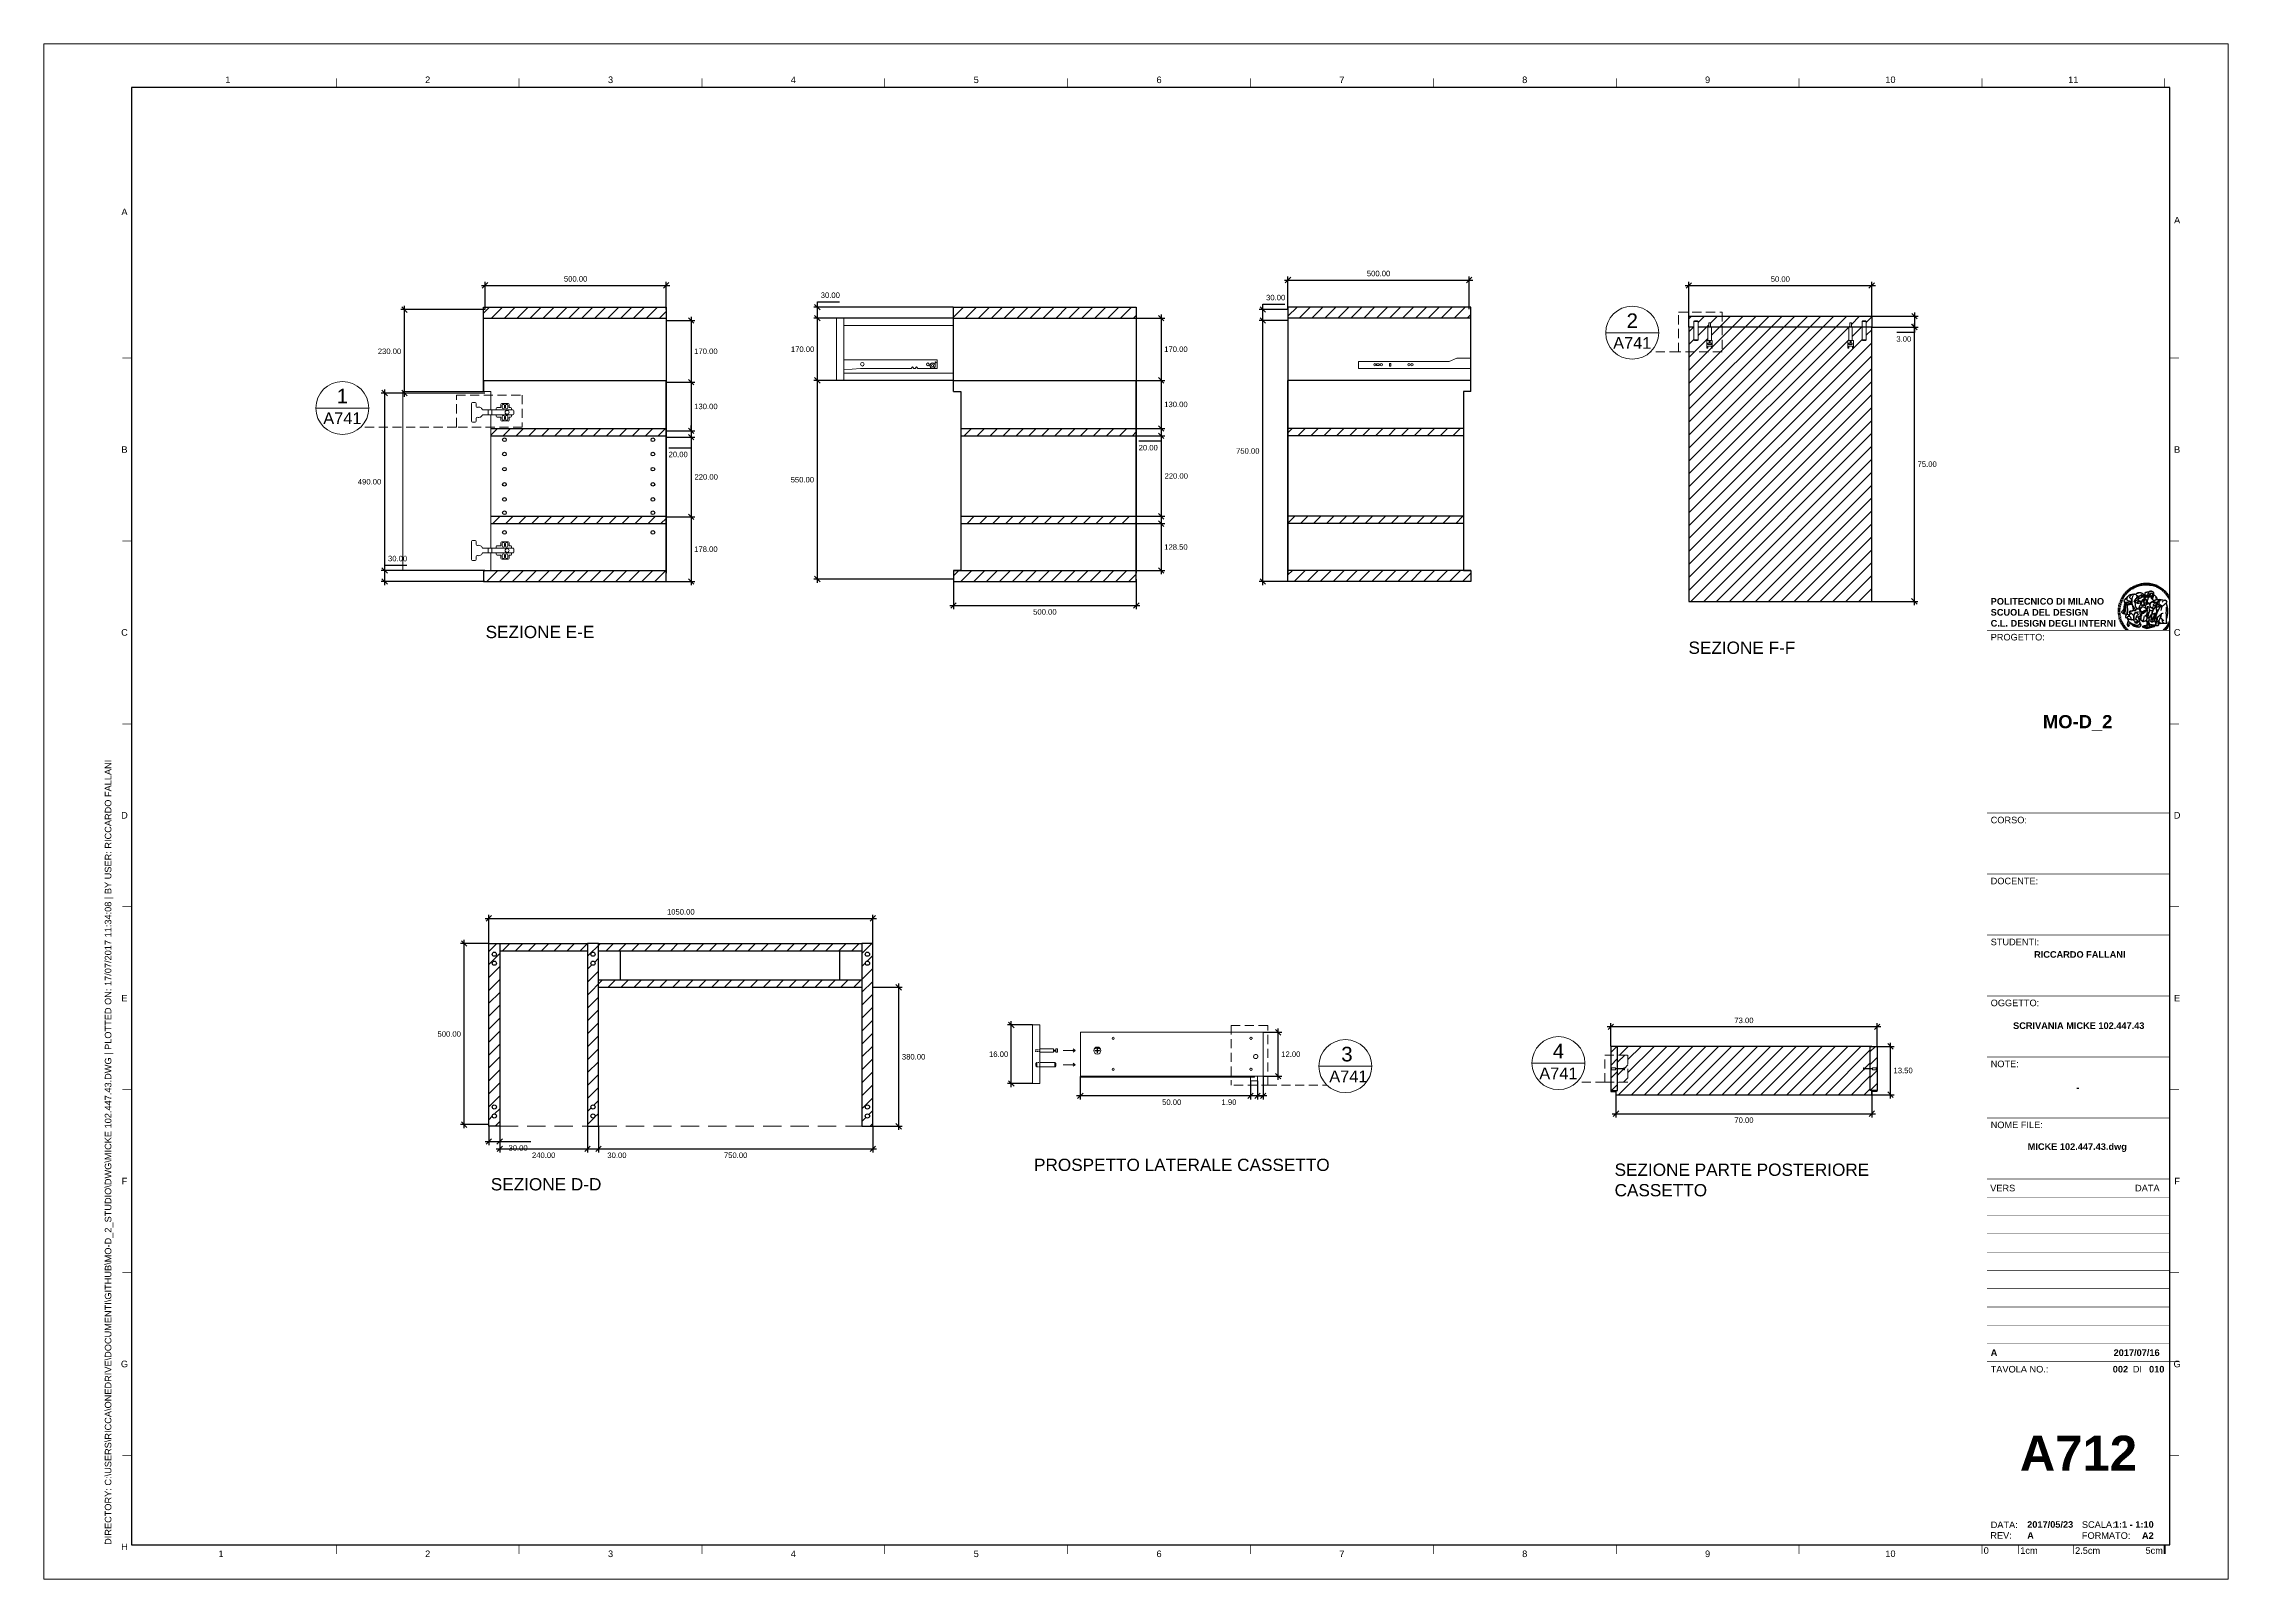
# Paper-space layout 'Layout2' of a CAD drawing. Header units: centimetres. Extents: x -3 to 594, y 0 to 420.
# The model-space entities are those that its viewports show. They can reach past a viewport. Long polylines and large blocks are cut down to what shows.
import ezdxf
from ezdxf.enums import TextEntityAlignment as Align

# ---------------------------------------------------------------- set-up
doc = ezdxf.new("R2010")
doc.units = ezdxf.units.CM
doc.header["$MEASUREMENT"] = 0
doc.set_wipeout_variables(frame=1)
doc.linetypes.add('HIDDEN', pattern=[0.375, 0.25, -0.125])
doc.layers.get('0').update_dxf_attribs({"lineweight": 18})
for name, color, linetype, lineweight in [('A-ANNO-DIMS', 81, 'Continuous', 18), ('A-ANNO-SYMB', 3, 'Continuous', 18), ('dettagli', 4, 'Continuous', 13), ('linee prospetti', 1, 'Continuous', 18), ('linee sezioni', 3, 'Continuous', 25), ('quote', 20, 'Continuous', 5), ('trame', 6, 'Continuous', 9)]:
    doc.layers.add(name, color=color, linetype=linetype, lineweight=lineweight)
for name, color, linetype in [('G-ANNO-LOGO', 3, 'Continuous'), ('G-ANNO-TEXT', 3, 'Continuous'), ('G-ANNO-TTLB', 3, 'Continuous')]:
    doc.layers.add(name, color=color, linetype=linetype)
doc.styles.add('ARIAL', font='arial.ttf')
doc.styles.add('ARIAL-BOLD', font='')
doc.styles.add('E-ARIAL', font='arial.ttf')
doc.styles.get("Standard").update_dxf_attribs({"font": 'arial.ttf'})
doc.styles.get('ARIAL-BOLD').set_extended_font_data('Arial', bold=True)
doc.dimstyles.new('quote', dxfattribs={"dimtxt": 1.5, "dimasz": 1.5, "dimexe": 1, "dimexo": 0.06, "dimgap": 1, "dimtad": 2, "dimtih": 1, "dimtoh": 1, "dimzin": 0, "dimdsep": 46, "dimtxsty": 'Standard', "dimblk": 'OBLIQUE', "dimcen": 0.09, "dimdle": 1, "dimadec": 0, "dimazin": 0, "dimtfac": 1, "dimtofl": 0, "dimtmove": 0, "dimatfit": 3, "dimldrblk": 'ARCHTICK', "dimfxl": 1, "dimtolj": 1, "dimtzin": 0, "dimarcsym": 0})

psp = doc.layouts.new('Layout2')

msp = doc.modelspace()

# ---------------------------------------------------------------- texts
at = {"layer": 'quote', "char_height": 3.36, "attachment_point": 1}
for s, insert in [('SEZIONE E-E', (-956.34, 1022.22)), ('SEZIONE F-F', (-627.41, 1017.92)), ('PROSPETTO LATERALE CASSETTO', (-806.38, 876.54)), ('SEZIONE PARTE POSTERIORE CASSETTO', (-647.62, 875.21)), ('SEZIONE D-D', (-954.93, 871.23))]:
    msp.add_mtext_dynamic_manual_height_columns(s, width=84.0633, gutter_width=1, heights=[0], dxfattribs=dict(at, insert=insert))

# ---------------------------------------------------------------- blocks, each defined once
blk = doc.blocks.new('logoPolimi')
for p, q in [((-1.41, 1.91), (-1.28, 1.74)), ((-1.32, 1.97), (-1.2, 1.8)), ((-1.22, 2.03), (-1.11, 1.85)), ((-1.13, 2.09), (-1.03, 1.9)), ((-1.03, 2.14), (-0.94, 1.95)), ((-0.93, 2.18), (-0.84, 1.99)), ((-0.83, 2.22), (-0.75, 2.03)), ((-0.72, 2.26), (-0.66, 2.06)), ((-0.61, 2.29), (-0.56, 2.09)), ((-0.51, 2.32), (-0.46, 2.11)), ((-0.4, 2.34), (-0.36, 2.13)), ((-0.29, 2.35), (-0.26, 2.14)), ((-0.18, 2.36), (-0.16, 2.15)), ((-0.07, 2.37), (-0.06, 2.16)), ((0.04, 2.37), (0.04, 2.16)), ((0.15, 2.36), (0.14, 2.16)), ((0.26, 2.36), (0.24, 2.15)), ((0.37, 2.34), (0.34, 2.13)), ((0.48, 2.32), (0.44, 2.12)), ((0.59, 2.3), (0.54, 2.09)), ((0.69, 2.27), (0.63, 2.07)), ((0.8, 2.23), (0.73, 2.03)), ((0.9, 2.19), (0.82, 2)), ((1, 2.15), (0.91, 1.96)), ((1.1, 2.1), (1, 1.91)), ((1.2, 2.04), (1.09, 1.86)), ((1.29, 1.99), (1.18, 1.81)), ((1.38, 1.92), (1.26, 1.75)), ((1.47, 1.86), (1.34, 1.69)), ((-2.37, 0.12), (-2.16, 0.11)), ((-2.37, 0.01), (-2.16, 0.01)), ((-2.36, 0.23), (-2.15, 0.21)), ((-2.35, 0.34), (-2.14, 0.31)), ((-2.33, 0.45), (-2.12, 0.41)), ((-2.3, 0.55), (-2.1, 0.51)), ((-2.28, 0.66), (-2.07, 0.6)), ((-2.24, 0.77), (-2.04, 0.7)), ((-2.2, 0.87), (-2.01, 0.79)), ((-2.16, 0.97), (-1.97, 0.89)), ((-2.11, 1.07), (-1.93, 0.98)), ((-2.06, 1.17), (-1.88, 1.07)), ((-2.01, 1.26), (-1.83, 1.15)), ((-1.94, 1.36), (-1.77, 1.24)), ((-1.88, 1.45), (-1.71, 1.32)), ((-1.84, 0.03), (-1.82, 0.35)), ((-1.81, 1.53), (-1.65, 1.4)), ((-1.74, 1.61), (-1.58, 1.47)), ((-1.73, 0.59), (-1.73, 0.59)), ((-1.73, 0.59), (-1.73, 0.59)), ((-1.66, 1.69), (-1.51, 1.54)), ((-1.65, 0.57), (-1.65, 0.57)), ((-1.59, 1.12), (-1.59, 1.12)), ((-1.58, 1.77), (-1.44, 1.61)), ((-1.51, 0.55), (-1.51, 0.55)), ((-1.51, 0.55), (-1.51, 0.55)), ((-1.49, 1.84), (-1.36, 1.68)), ((-1.31, 0.79), (-1.21, 0.75)), ((-1.21, 0.75), (-1.31, 0.79)), ((-1.21, 0.75), (-1.31, 0.79)), ((-1.21, 0.75), (-1.21, 0.75)), ((-1.21, 0.75), (-1.21, 0.75)), ((-1.19, 0.76), (-1.19, 0.76)), ((-1.19, 0.76), (-1.19, 0.76)), ((-1.17, 0.99), (-1.18, 0.99)), ((-1.18, 0.99), (-1.17, 0.99)), ((-1.16, 0.57), (-1.16, 0.57)), ((-1.16, 0.57), (-1.16, 0.57)), ((-1.1, 0.01), (-0.99, 0.06)), ((-0.99, 0.06), (-1.1, 0.01)), ((-0.99, 0.06), (-1.1, 0.01)), ((-0.99, 0.06), (-0.99, 0.06)), ((-0.99, 0.06), (-0.99, 0.06)), ((-0.97, 0.79), (-0.98, 0.79)), ((-0.89, 0.84), (-0.97, 0.79)), ((-0.97, 0.79), (-0.89, 0.84)), ((-0.96, 1.41), (-0.96, 1.41)), ((-0.96, 1.41), (-0.96, 1.41)), ((-0.89, 0.84), (-0.82, 0.87)), ((-0.82, 0.87), (-0.89, 0.84)), ((-0.89, 0.84), (-0.82, 0.87)), ((-0.88, 0.83), (-0.89, 0.84)), ((-0.85, 1.39), (-0.85, 1.39)), ((-0.85, 1.39), (-0.85, 1.39)), ((-0.84, 0.14), (-0.84, 0.14)), ((-0.77, 1.08), (-0.78, 1.08)), ((-0.78, 1.08), (-0.77, 1.08)), ((-0.61, 1.12), (-0.77, 1.08)), ((-0.77, 1.08), (-0.61, 1.12)), ((-0.77, 1.08), (-0.61, 1.12)), ((-0.75, 1.3), (-0.76, 1.29)), ((-0.76, 1.29), (-0.75, 1.3)), ((-0.65, 0.99), (-0.7, 0.96)), ((-0.69, 0.18), (-0.68, 0.18)), ((-0.66, 0.93), (-0.66, 0.93)), ((-0.66, 0.93), (-0.64, 0.93)), ((-0.66, 0.93), (-0.66, 0.93)), ((-0.66, 0.93), (-0.66, 0.93)), ((-0.63, 1.01), (-0.63, 1.01)), ((-0.63, 1.01), (-0.62, 1.01)), ((-0.63, 0.66), (-0.63, 0.66)), ((-0.6, 1.12), (-0.61, 1.12)), ((-0.61, 1.12), (-0.6, 1.12)), ((-0.61, 1.12), (-0.6, 1.12)), ((-0.61, 0.86), (-0.57, 0.85)), ((-0.57, 0.85), (-0.61, 0.86)), ((-0.61, 0.86), (-0.57, 0.85)), ((-0.53, 1.08), (-0.6, 1.12)), ((-0.6, 1.12), (-0.6, 1.11)), ((-0.6, 1.12), (-0.53, 1.08)), ((-0.57, 0.8), (-0.59, 0.8)), ((-0.57, 0.85), (-0.53, 0.84)), ((-0.57, 0.85), (-0.57, 0.85)), ((-0.57, 0.85), (-0.57, 0.85)), ((-0.57, 0.85), (-0.53, 0.84)), ((-0.56, 0.29), (-0.49, 0.48)), ((-0.56, 0.14), (-0.56, 0.29)), ((-0.5, 0.11), (-0.56, 0.14)), ((-0.53, 0.84), (-0.51, 0.84)), ((-0.53, 0.84), (-0.51, 0.84)), ((-0.53, 0.84), (-0.53, 0.84)), ((-0.51, 0.11), (-0.51, 0.11)), ((-0.51, 0.11), (-0.51, 0.11)), ((-0.34, 0.33), (-0.5, 0.11)), ((-0.49, 0.48), (-0.41, 0.55)), ((-0.42, 0.8), (-0.47, 0.79)), ((-0.42, 0.8), (-0.47, 0.79)), ((-0.47, 0.79), (-0.45, 0.76)), ((-0.47, 0.79), (-0.45, 0.76)), ((-0.45, 1.14), (-0.42, 1.11)), ((-0.42, 1.26), (-0.36, 1.22)), ((-0.41, 0.55), (-0.34, 0.49)), ((-0.4, 1.37), (-0.38, 1.38)), ((-0.39, 1.37), (-0.4, 1.37)), ((-0.35, 1.33), (-0.4, 1.37)), ((-0.39, 1.24), (-0.4, 1.23)), ((-0.38, 1.14), (-0.38, 1.14)), ((-0.34, 0.49), (-0.09, 0.48)), ((-0.16, 0.32), (-0.34, 0.33)), ((-0.14, 0.32), (-0.31, 0.34)), ((-0.28, 1.3), (-0.29, 1.3)), ((-0.28, 1.3), (-0.28, 1.3)), ((-0.16, 1.24), (-0.16, 1.25)), ((-0.16, 1.25), (-0.16, 1.25)), ((-0.16, 0.49), (-0.14, 0.64)), ((-0.06, 0.27), (-0.16, 0.32)), ((-0.1, 0.88), (-0.09, 0.87)), ((-0.08, 1.37), (-0.08, 1.38)), ((-0.08, 1.23), (-0.05, 1.21)), ((-0.05, 1.21), (-0.08, 1.23)), ((-0.08, 1.23), (-0.05, 1.21)), ((-0.03, 0.26), (-0.06, 0.27)), ((-0.05, 1.21), (-0.04, 1.21)), ((-0.04, 1.21), (-0.05, 1.21)), ((-0.04, 1.21), (-0.04, 1.21)), ((-0.04, 1.21), (-0.04, 1.21)), ((-0.04, 0.48), (-0.03, 0.26)), ((0.03, 1.15), (0.03, 1.15)), ((0.03, 0.66), (0.03, 0.67)), ((0.07, 0.58), (0.07, 0.57)), ((0.1, 1.18), (0.1, 1.18)), ((0.1, 0.84), (0.1, 0.84)), ((0.13, 1.32), (0.17, 1.19)), ((0.14, 0.71), (0.34, 0.65)), ((0.31, 0.56), (0.17, 0.63)), ((0.27, 1.61), (0.27, 1.61)), ((0.27, 1.61), (0.27, 1.61)), ((0.27, 1.61), (0.27, 1.61)), ((0.29, 1.29), (0.29, 1.29)), ((0.29, 1.29), (0.29, 1.29)), ((0.29, 1.29), (0.29, 1.29)), ((0.29, 1.29), (0.29, 1.29)), ((0.33, 0.49), (0.34, 0.49)), ((0.33, 0.03), (0.35, 0.03)), ((0.33, 0.03), (0.35, 0.03)), ((0.34, 0.65), (0.34, 0.64)), ((0.35, 0.03), (0.57, 0.06)), ((0.35, 0.03), (0.57, 0.06)), ((0.35, 0.03), (0.35, 0.03)), ((0.35, 0.03), (0.35, 0.03)), ((0.38, 1.36), (0.37, 1.35)), ((0.38, 0.34), (0.37, 0.34)), ((0.38, 0.34), (0.38, 0.34)), ((0.43, 0.67), (0.39, 0.64)), ((0.49, 1.05), (0.51, 1.13)), ((0.51, 1.13), (0.49, 1.05)), ((0.49, 1.05), (0.51, 1.13)), ((0.51, 1.31), (0.5, 1.29)), ((0.51, 1.13), (0.52, 1.23)), ((0.52, 1.23), (0.51, 1.23)), ((0.51, 1.23), (0.52, 1.23)), ((0.52, 1.23), (0.51, 1.13)), ((0.51, 1.13), (0.52, 1.23)), ((0.52, 1.24), (0.6, 1.37)), ((0.52, 1.23), (0.6, 1.36)), ((0.6, 1.36), (0.52, 1.23)), ((0.52, 1.23), (0.52, 1.23)), ((0.52, 1.23), (0.52, 1.24)), ((0.52, 1.23), (0.52, 1.23)), ((0.55, 1.07), (0.53, 1.06)), ((0.53, 1.04), (0.53, 1.06)), ((0.53, 1.05), (0.53, 1.04)), ((0.54, 0.3), (0.63, 0.32)), ((0.54, -0.08), (0.61, 0.06)), ((0.61, 0.06), (0.54, -0.08)), ((0.54, -0.08), (0.61, 0.06)), ((0.56, 0.19), (0.59, 0.21)), ((0.57, 1.07), (0.57, 1.07)), ((0.57, 1.07), (0.57, 1.07)), ((0.57, 1.07), (0.57, 1.07)), ((0.57, 1.07), (0.57, 1.07)), ((0.57, 1.07), (0.57, 1.07)), ((0.57, 1.07), (0.57, 1.07)), ((0.57, 1.07), (0.57, 1.07)), ((0.58, 0.3), (0.59, 0.29)), ((0.59, 0.78), (0.59, 0.79)), ((0.59, 0.79), (0.59, 0.79)), ((0.59, 0.79), (0.59, 0.79)), ((0.59, 0.79), (0.59, 0.78)), ((0.61, 0.06), (0.6, 0.07)), ((0.6, 0.07), (0.61, 0.06)), ((0.61, 0.06), (0.61, 0.07)), ((0.62, 0.21), (0.65, 0.22)), ((0.64, 1.37), (0.65, 1.37)), ((0.69, 0.86), (0.68, 0.86)), ((0.68, 0.86), (0.69, 0.86)), ((0.68, 0.76), (0.68, 0.76)), ((0.76, 0.26), (0.76, 0.26)), ((0.82, 0.35), (0.84, 0.36)), ((0.82, 0.35), (0.82, 0.35)), ((0.84, 0.36), (0.84, 0.37)), ((0.85, 0.34), (1.05, 0.35)), ((0.93, 1.05), (0.93, 1.05)), ((0.93, 1.05), (0.93, 1.05)), ((0.93, 1.05), (0.93, 1.04)), ((0.93, 1.05), (0.93, 1.05)), ((0.97, 0.66), (0.96, 0.66)), ((1.01, 0.97), (0.98, 0.96)), ((1.17, 0.96), (1.17, 0.95)), ((1.17, 0.95), (1.17, 0.95)), ((1.34, 0.37), (1.26, 0.04)), ((1.27, 0.37), (1.27, 0.38)), ((1.28, 0.95), (1.28, 0.95)), ((1.37, 0.73), (1.46, 0.81)), ((1.41, 0.4), (1.41, 0.41)), ((1.56, 1.79), (1.42, 1.63)), ((1.64, 1.71), (1.49, 1.56)), ((1.49, 0.9), (1.57, 0.92)), ((1.72, 1.63), (1.56, 1.49)), ((1.67, 0.6), (1.57, 0.53)), ((1.79, 1.55), (1.63, 1.41)), ((1.86, 1.47), (1.7, 1.34)), ((1.93, 1.38), (1.76, 1.26)), ((1.99, 1.29), (1.81, 1.17)), ((2.05, 1.19), (1.87, 1.09)), ((2.1, 1.1), (1.92, 1)), ((2.15, 1), (1.96, 0.91)), ((2.19, 0.9), (2, 0.82)), ((2.23, 0.79), (2.04, 0.72)), ((2.27, 0.69), (2.07, 0.63)), ((2.3, 0.58), (2.09, 0.53)), ((2.32, 0.47), (2.12, 0.43)), ((2.34, 0.37), (2.13, 0.33)), ((2.36, 0.26), (2.15, 0.23)), ((2.37, 0.15), (2.16, 0.13)), ((2.37, 0.04), (2.16, 0.03)), ((-2.37, -0.1), (-2.16, -0.09)), ((-2.36, -0.21), (-2.15, -0.19)), ((-2.35, -0.32), (-2.14, -0.29)), ((-2.33, -0.43), (-2.12, -0.39)), ((-2.31, -0.54), (-2.1, -0.49)), ((-2.28, -0.65), (-2.08, -0.59)), ((-2.25, -0.75), (-2.05, -0.69)), ((-2.21, -0.86), (-2.02, -0.78)), ((-2.17, -0.96), (-1.98, -0.87)), ((-2.12, -1.06), (-1.93, -0.96)), ((-2.07, -1.16), (-1.89, -1.05)), ((-2.04, -0.15), (-1.97, -0.2)), ((-2.01, -1.25), (-1.84, -1.14)), ((-1.95, -1.34), (-1.78, -1.22)), ((-1.89, -1.43), (-1.72, -1.31)), ((-1.82, -1.52), (-1.66, -1.38)), ((-1.75, -1.6), (-1.59, -1.46)), ((-1.67, -1.68), (-1.52, -1.53)), ((-1.58, -0.12), (-1.6, -0.18)), ((-1.6, -0.18), (-1.58, -0.28)), ((-1.57, -0.54), (-1.59, -0.54)), ((-1.59, -0.54), (-1.59, -0.54)), ((-1.59, -1.76), (-1.45, -1.6)), ((-1.56, -0.32), (-1.56, -0.31)), ((-1.56, -0.31), (-1.56, -0.31)), ((-1.53, -0.65), (-1.53, -0.65)), ((-1.53, -0.65), (-1.53, -0.65)), ((-1.51, -1.83), (-1.37, -1.67)), ((-1.48, -0.86), (-1.48, -0.85)), ((-1.42, -0.37), (-1.42, -0.37)), ((-1.42, -1.9), (-1.29, -1.73)), ((-1.38, -0.46), (-1.38, -0.46)), ((-1.33, -1.96), (-1.21, -1.79)), ((-1.31, -0.24), (-1.31, -0.23)), ((-1.31, -0.23), (-1.31, -0.24)), ((-1.24, -2.02), (-1.13, -1.84)), ((-1.23, -0.19), (-1.23, -0.19)), ((-1.23, -0.19), (-1.23, -0.19)), ((-1.23, -0.19), (-1.23, -0.19)), ((-1.23, -0.19), (-1.23, -0.19)), ((-1.01, -0.39), (-1.02, -0.39)), ((-1.02, -0.39), (-1.01, -0.39)), ((-1.02, -0.7), (-1.02, -0.7)), ((-1.02, -0.7), (-1.02, -0.7)), ((-1.02, -0.7), (-1.02, -0.7)), ((-0.79, -0.51), (-0.83, -0.58)), ((-0.83, -0.58), (-0.79, -0.51)), ((-0.83, -0.58), (-0.79, -0.51)), ((-0.78, -1.05), (-0.83, -0.94)), ((-0.83, -0.94), (-0.78, -1.05)), ((-0.83, -0.94), (-0.83, -0.94)), ((-0.83, -0.94), (-0.78, -1.05)), ((-0.82, -1.23), (-0.82, -1.23)), ((-0.82, -1.23), (-0.77, -1.23)), ((-0.77, -1.23), (-0.82, -1.23)), ((-0.82, -1.23), (-0.82, -1.23)), ((-0.77, -1.23), (-0.82, -1.23)), ((-0.75, -0.96), (-0.8, -0.89)), ((-0.8, -0.89), (-0.79, -0.92)), ((-0.79, -0.92), (-0.8, -0.89)), ((-0.8, -0.89), (-0.75, -0.96)), ((-0.79, -0.92), (-0.8, -0.89)), ((-0.8, -0.89), (-0.8, -0.89)), ((-0.8, -0.89), (-0.75, -0.96)), ((-0.79, -0.92), (-0.78, -0.95)), ((-0.78, -0.95), (-0.79, -0.92)), ((-0.78, -0.95), (-0.79, -0.92)), ((-0.77, -0.49), (-0.78, -0.48)), ((-0.78, -0.48), (-0.77, -0.49)), ((-0.78, -0.95), (-0.76, -1)), ((-0.76, -1), (-0.78, -0.95)), ((-0.76, -1), (-0.78, -0.95)), ((-0.71, -0.89), (-0.75, -0.87)), ((-0.75, -0.87), (-0.71, -0.89)), ((-0.75, -0.87), (-0.71, -0.89)), ((-0.72, -1.01), (-0.75, -0.96)), ((-0.75, -0.96), (-0.72, -1.01)), ((-0.75, -0.96), (-0.72, -1.01)), ((-0.64, -0.93), (-0.71, -0.89)), ((-0.71, -0.89), (-0.64, -0.93)), ((-0.71, -0.89), (-0.64, -0.93)), ((-0.66, -0.53), (-0.66, -0.53)), ((-0.66, -0.53), (-0.66, -0.53)), ((-0.66, -0.53), (-0.66, -0.53)), ((-0.39, -0.81), (-0.51, -0.69)), ((-0.51, -1.04), (-0.5, -1.04)), ((-0.48, -0.42), (-0.48, -0.42)), ((-0.48, -0.42), (-0.48, -0.42)), ((-0.48, -0.42), (-0.48, -0.42)), ((-0.41, -0.51), (-0.41, -0.51)), ((-0.38, -0.05), (-0.39, -0.12)), ((-0.39, -0.12), (-0.37, -0.1)), ((-0.35, -0.14), (-0.37, -0.08)), ((-0.37, -0.09), (-0.37, -0.09)), ((-0.33, -0.12), (-0.35, -0.14)), ((-0.32, -0.14), (-0.35, -0.14)), ((-0.35, -0.18), (-0.34, -0.22)), ((-0.34, -0.08), (-0.29, -0.16)), ((-0.34, -0.22), (-0.34, -0.22)), ((-0.27, -0.17), (-0.32, -0.14)), ((-0.25, -0.91), (-0.26, -0.9)), ((-0.26, -1.29), (0.1, -1.2)), ((0.1, -1.2), (-0.26, -1.29)), ((0.08, -1.4), (-0.26, -1.29)), ((-0.26, -1.29), (0.08, -1.4)), ((-0.26, -1.38), (-0.26, -1.29)), ((-0.26, -1.29), (-0.26, -1.29)), ((-0.26, -1.29), (-0.26, -1.38)), ((-0.26, -1.29), (0.08, -1.4)), ((-0.26, -1.29), (-0.26, -1.29)), ((0.08, -1.49), (-0.26, -1.38)), ((-0.26, -1.38), (0.09, -1.49)), ((-0.14, -0.15), (-0.16, -0.13)), ((-0.11, -0.04), (-0.12, -0.05)), ((-0.04, -0.41), (-0.01, -0.44)), ((-0.01, -0.44), (-0.04, -0.41)), ((-0.04, -0.41), (-0.01, -0.44)), ((0.07, -0.84), (0.07, -0.84)), ((0.07, -0.84), (0.07, -0.84)), ((0.1, -1.2), (0.08, -1.32)), ((0.08, -1.32), (0.13, -1.2)), ((0.08, -1.4), (0.72, -1.22)), ((0.72, -1.22), (0.08, -1.4)), ((0.08, -1.4), (0.72, -1.22)), ((0.72, -1.31), (0.08, -1.49)), ((0.08, -1.44), (0.08, -1.4)), ((0.08, -1.4), (0.08, -1.44)), ((0.08, -1.4), (0.08, -1.49)), ((0.08, -1.49), (0.08, -1.44)), ((0.08, -1.44), (0.08, -1.44)), ((0.08, -1.44), (0.08, -1.45)), ((0.08, -1.45), (0.08, -1.46)), ((0.08, -1.46), (0.08, -1.49)), ((0.1, -1.01), (0.09, -0.86)), ((0.1, -1.01), (0.09, -0.86)), ((0.09, -1.49), (0.72, -1.31)), ((0.1, -1.2), (0.12, -1.04)), ((0.12, -1.04), (0.1, -1.2)), ((0.13, -1.2), (0.1, -1.2)), ((0.1, -1.2), (0.13, -1.2)), ((0.13, -1.2), (0.1, -1.2)), ((0.1, -1.2), (0.1, -1.2)), ((0.11, -0.44), (0.11, -0.44)), ((0.11, -0.44), (0.11, -0.44)), ((0.12, -0.21), (0.12, -0.21)), ((0.12, -0.21), (0.12, -0.21)), ((0.12, -0.21), (0.12, -0.21)), ((0.12, -0.21), (0.12, -0.21)), ((0.12, -0.21), (0.12, -0.21)), ((0.12, -0.21), (0.12, -0.21)), ((0.12, -0.21), (0.12, -0.21)), ((0.12, -0.21), (0.12, -0.21)), ((0.12, -0.21), (0.12, -0.21)), ((0.12, -0.21), (0.12, -0.21)), ((0.12, -0.21), (0.12, -0.21)), ((0.12, -0.21), (0.12, -0.21)), ((0.12, -0.21), (0.12, -0.21)), ((0.12, -0.56), (0.14, -0.53)), ((0.14, -0.53), (0.12, -0.56)), ((0.12, -0.56), (0.14, -0.53)), ((0.12, -1.04), (0.12, -1.04)), ((0.12, -1.04), (0.12, -1.04)), ((0.12, -1.04), (0.12, -1.04)), ((0.21, -0.99), (0.13, -1.2)), ((0.13, -1.2), (0.21, -0.99)), ((0.36, -1.14), (0.13, -1.2)), ((0.13, -1.2), (0.26, -1.17)), ((0.14, -0.53), (0.16, -0.49)), ((0.16, -0.49), (0.14, -0.53)), ((0.14, -0.53), (0.16, -0.49)), ((0.16, -0.49), (0.16, -0.49)), ((0.16, -0.49), (0.16, -0.49)), ((0.28, -1.19), (0.21, -0.99)), ((0.21, -0.99), (0.31, -1.27)), ((0.24, -0.17), (0.24, -0.16)), ((0.24, -0.16), (0.24, -0.17)), ((0.25, -0.84), (0.25, -0.88)), ((0.25, -0.88), (0.25, -0.84)), ((0.25, -0.88), (0.25, -0.84)), ((0.25, -0.88), (0.29, -1.17)), ((0.26, -0.88), (0.25, -0.88)), ((0.31, -1.27), (0.25, -0.88)), ((0.26, -1.17), (0.28, -1.16)), ((0.28, -1.16), (0.36, -1.14)), ((0.29, -1.17), (0.28, -1.19)), ((0.36, -1.14), (0.72, -1.22)), ((0.72, -1.22), (0.36, -1.14)), ((0.49, -0.31), (0.49, -0.31)), ((0.49, -0.31), (0.49, -0.31)), ((0.5, -0.27), (0.5, -0.27)), ((0.51, -0.27), (0.51, -0.27)), ((0.72, -0.81), (0.75, -0.89)), ((0.72, -1.22), (0.72, -1.31)), ((0.72, -1.31), (0.72, -1.22)), ((0.74, -0.23), (0.74, -0.23)), ((0.74, -0.23), (0.75, -0.24)), ((0.75, -0.23), (0.75, -0.23)), ((0.86, -0.25), (0.82, -0.34)), ((0.87, -0.22), (0.86, -0.23)), ((0.87, -0.22), (0.86, -0.25)), ((0.96, -0.58), (0.96, -0.57)), ((1.05, -1.05), (1.04, -1.05)), ((1.28, -2), (1.17, -1.82)), ((1.37, -1.93), (1.25, -1.76)), ((1.31, -0.27), (1.3, -0.26)), ((1.3, -0.26), (1.3, -0.26)), ((1.3, -0.26), (1.3, -0.26)), ((1.3, -0.26), (1.31, -0.27)), ((1.3, -0.26), (1.3, -0.26)), ((1.46, -1.87), (1.33, -1.7)), ((1.54, -1.8), (1.41, -1.64)), ((1.63, -1.72), (1.48, -1.57)), ((1.71, -1.65), (1.55, -1.5)), ((1.78, -1.57), (1.62, -1.43)), ((1.85, -1.48), (1.69, -1.35)), ((1.92, -1.39), (1.75, -1.27)), ((1.98, -1.3), (1.81, -1.19)), ((2.04, -1.21), (1.86, -1.1)), ((2.09, -1.11), (1.91, -1.01)), ((2.14, -1.01), (1.95, -0.92)), ((2.19, -0.91), (1.99, -0.83)), ((2.23, -0.81), (2.03, -0.74)), ((2.26, -0.7), (2.06, -0.64)), ((2.29, -0.6), (2.09, -0.55)), ((2.32, -0.49), (2.11, -0.45)), ((2.34, -0.38), (2.13, -0.35)), ((2.35, -0.27), (2.15, -0.25)), ((2.37, -0.08), (2.16, -0.07)), ((2.36, -0.16), (2.16, -0.15)), ((-1.14, -2.08), (-1.04, -1.89)), ((-1.04, -2.13), (-0.95, -1.94)), ((-0.94, -2.18), (-0.86, -1.98)), ((-0.84, -2.22), (-0.77, -2.02)), ((-0.74, -2.25), (-0.67, -2.05)), ((-0.63, -2.29), (-0.57, -2.08)), ((-0.52, -2.31), (-0.48, -2.11)), ((-0.42, -2.33), (-0.38, -2.13)), ((-0.31, -2.35), (-0.28, -2.14)), ((-0.2, -2.36), (-0.18, -2.15)), ((-0.09, -2.37), (-0.08, -2.16)), ((0.03, -2.37), (0.02, -2.16)), ((0.14, -2.37), (0.12, -2.16)), ((0.25, -2.36), (0.22, -2.15)), ((0.35, -2.34), (0.32, -2.14)), ((0.46, -2.32), (0.42, -2.12)), ((0.57, -2.3), (0.52, -2.1)), ((0.68, -2.27), (0.62, -2.07)), ((0.78, -2.24), (0.71, -2.04)), ((0.89, -2.2), (0.81, -2)), ((0.99, -2.15), (0.9, -1.96)), ((1.09, -2.11), (0.99, -1.92)), ((1.19, -2.05), (1.08, -1.87))]:
    blk.add_line(p, q)
for points in [[(-1.9, 0.12), (-1.94, 0.02), (-2.05, -0.09), (-2.05, -0.09)], [(-1.86, 0.38), (-1.86, 0.38), (-1.87, 0.19), (-1.9, 0.12)], [(-1.76, 0.6), (-1.76, 0.6), (-1.84, 0.57), (-1.86, 0.38)], [(-1.86, -0.04), (-1.84, 0.02), (-1.84, 0.03), (-1.84, 0.03)], [(-1.82, 0.78), (-1.83, 0.8), (-1.85, 0.86), (-1.83, 0.88)], [(-1.82, 0.78), (-1.83, 0.8), (-1.85, 0.86), (-1.83, 0.88)], [(-1.83, 0.88), (-1.81, 0.9), (-1.76, 0.96), (-1.76, 0.96)], [(-1.83, 0.88), (-1.81, 0.9), (-1.76, 0.96), (-1.76, 0.96)], [(-1.76, 0.6), (-1.83, 0.7), (-1.78, 0.74), (-1.78, 0.74)], [(-1.78, 0.74), (-1.79, 0.74), (-1.83, 0.7), (-1.76, 0.6)], [(-1.78, 0.74), (-1.8, 0.76), (-1.81, 0.78), (-1.82, 0.78)], [(-1.78, 0.74), (-1.8, 0.76), (-1.81, 0.78), (-1.82, 0.78)], [(-1.82, 0.35), (-1.81, 0.5), (-1.73, 0.59), (-1.73, 0.59)], [(-1.82, -0.19), (-1.73, -0.07), (-1.75, 0.14), (-1.75, 0.3)], [(-1.75, 0.33), (-1.75, 0.17), (-1.73, -0.05), (-1.8, -0.17)], [(-1.78, 0.74), (-1.75, 0.72), (-1.72, 0.69), (-1.68, 0.7)], [(-1.68, 0.7), (-1.72, 0.69), (-1.75, 0.72), (-1.78, 0.74)], [(-1.68, 0.7), (-1.72, 0.69), (-1.75, 0.72), (-1.78, 0.74)], [(-1.78, 0.74), (-1.78, 0.74), (-1.78, 0.74), (-1.78, 0.74)], [(-1.76, 0.96), (-1.68, 1.1), (-1.59, 1.12), (-1.59, 1.12)], [(-1.76, 0.96), (-1.68, 1.1), (-1.6, 1.12), (-1.6, 1.12)], [(-1.73, 0.59), (-1.74, 0.59), (-1.75, 0.6), (-1.76, 0.6)], [(-1.73, 0.59), (-1.74, 0.59), (-1.75, 0.6), (-1.76, 0.6)], [(-1.75, 0.3), (-1.76, 0.47), (-1.65, 0.57), (-1.65, 0.57)], [(-1.65, 0.57), (-1.65, 0.57), (-1.76, 0.5), (-1.75, 0.33)], [(-1.65, 0.57), (-1.68, 0.58), (-1.7, 0.58), (-1.73, 0.59)], [(-1.65, 0.57), (-1.68, 0.58), (-1.7, 0.58), (-1.73, 0.59)], [(-1.5, 0.71), (-1.53, 0.74), (-1.61, 0.71), (-1.68, 0.7)], [(-1.68, 0.7), (-1.61, 0.71), (-1.53, 0.73), (-1.5, 0.71)], [(-1.5, 0.71), (-1.53, 0.73), (-1.61, 0.71), (-1.68, 0.7)], [(-1.51, 0.55), (-1.56, 0.56), (-1.61, 0.56), (-1.65, 0.57)], [(-1.65, 0.57), (-1.61, 0.56), (-1.56, 0.56), (-1.51, 0.55)], [(-1.51, 0.55), (-1.56, 0.56), (-1.61, 0.56), (-1.65, 0.57)], [(-1.59, 1.12), (-1.6, 1.06), (-1.61, 0.99), (-1.61, 0.97)], [(-1.61, 0.97), (-1.61, 0.99), (-1.6, 1.06), (-1.59, 1.12)], [(-1.61, 0.97), (-1.61, 0.99), (-1.6, 1.06), (-1.59, 1.12)], [(-1.61, 0.97), (-1.61, 0.95), (-1.56, 0.88), (-1.54, 0.87)], [(-1.54, 0.87), (-1.56, 0.88), (-1.61, 0.95), (-1.61, 0.97)], [(-1.54, 0.87), (-1.56, 0.88), (-1.61, 0.96), (-1.61, 0.97)], [(-1.59, 1.12), (-1.59, 1.13), (-1.59, 1.15), (-1.58, 1.16)], [(-1.59, 1.12), (-1.59, 1.13), (-1.59, 1.15), (-1.58, 1.16)], [(-1.58, 1.16), (-1.57, 1.21), (-1.52, 1.23), (-1.49, 1.25)], [(-1.58, 1.16), (-1.57, 1.21), (-1.52, 1.23), (-1.49, 1.25)], [(-1.58, 0.36), (-1.58, 0.48), (-1.51, 0.55), (-1.51, 0.55)], [(-1.51, 0.55), (-1.51, 0.55), (-1.58, 0.48), (-1.58, 0.36)], [(-1.51, 0.55), (-1.51, 0.55), (-1.58, 0.48), (-1.58, 0.36)], [(-1.55, 0.04), (-1.55, 0.08), (-1.58, 0.25), (-1.58, 0.36)], [(-1.58, 0.36), (-1.58, 0.25), (-1.55, 0.08), (-1.55, 0.04)], [(-1.58, 0.36), (-1.58, 0.25), (-1.55, 0.08), (-1.55, 0.04)], [(-1.58, -0.12), (-1.57, -0.06), (-1.55, 0.02), (-1.55, 0.04)], [(-1.55, 0.04), (-1.55, 0.02), (-1.57, -0.06), (-1.58, -0.12)], [(-1.55, 0.04), (-1.55, 0.02), (-1.56, -0.04), (-1.57, -0.1)], [(-1.54, 0.87), (-1.52, 0.85), (-1.47, 0.83), (-1.44, 0.83)], [(-1.44, 0.83), (-1.47, 0.83), (-1.52, 0.85), (-1.54, 0.87)], [(-1.45, 0.83), (-1.47, 0.83), (-1.52, 0.85), (-1.54, 0.87)], [(-1.51, 0.55), (-1.33, 0.54), (-1.16, 0.57), (-1.16, 0.57)], [(-1.16, 0.57), (-1.16, 0.57), (-1.33, 0.54), (-1.51, 0.55)], [(-1.16, 0.57), (-1.16, 0.57), (-1.33, 0.54), (-1.51, 0.55)], [(-1.5, 0.71), (-1.46, 0.68), (-1.4, 0.62), (-1.33, 0.66)], [(-1.33, 0.66), (-1.4, 0.62), (-1.46, 0.68), (-1.5, 0.71)], [(-1.33, 0.66), (-1.4, 0.62), (-1.46, 0.68), (-1.5, 0.71)], [(-1.49, 1.25), (-1.46, 1.26), (-1.42, 1.33), (-1.39, 1.36)], [(-1.49, 1.25), (-1.46, 1.27), (-1.43, 1.34), (-1.39, 1.36)], [(-1.31, 0.79), (-1.33, 0.79), (-1.42, 0.83), (-1.45, 0.83)], [(-1.44, 0.83), (-1.42, 0.83), (-1.33, 0.79), (-1.31, 0.79)], [(-1.31, 0.79), (-1.33, 0.79), (-1.42, 0.83), (-1.44, 0.83)], [(-1.35, 1.1), (-1.4, 1.17), (-1.36, 1.23), (-1.29, 1.31)], [(-1.29, 1.31), (-1.36, 1.23), (-1.4, 1.17), (-1.35, 1.1)], [(-1.35, 1.1), (-1.4, 1.17), (-1.36, 1.23), (-1.29, 1.31)], [(-1.39, 1.36), (-1.35, 1.38), (-1.26, 1.4), (-1.19, 1.41)], [(-1.39, 1.36), (-1.35, 1.38), (-1.26, 1.4), (-1.19, 1.41)], [(-1.18, 0.99), (-1.24, 0.97), (-1.3, 1.03), (-1.35, 1.1)], [(-1.35, 1.1), (-1.3, 1.03), (-1.24, 0.97), (-1.18, 0.99)], [(-1.18, 1), (-1.24, 0.97), (-1.3, 1.03), (-1.35, 1.1)], [(-1.33, 0.66), (-1.28, 0.7), (-1.23, 0.73), (-1.21, 0.75)], [(-1.21, 0.75), (-1.23, 0.73), (-1.28, 0.7), (-1.33, 0.66)], [(-1.21, 0.75), (-1.23, 0.73), (-1.28, 0.7), (-1.33, 0.66)], [(-1.29, 1.31), (-1.22, 1.39), (-1.01, 1.41), (-0.96, 1.41)], [(-0.96, 1.41), (-1.01, 1.41), (-1.22, 1.39), (-1.29, 1.31)], [(-1.29, 1.31), (-1.22, 1.39), (-1.01, 1.41), (-0.96, 1.41)], [(-1.24, -0.02), (-1.21, -0.01), (-1.1, 0.01), (-1.1, 0.01)], [(-1.1, 0.01), (-1.1, 0.01), (-1.21, -0.01), (-1.24, -0.02)], [(-1.1, 0.01), (-1.1, 0.01), (-1.21, -0.01), (-1.24, -0.02)], [(-1.21, 0.75), (-1.2, 0.75), (-1.19, 0.76), (-1.19, 0.76)], [(-1.19, 0.76), (-1.19, 0.76), (-1.2, 0.75), (-1.21, 0.75)], [(-1.19, 0.76), (-1.19, 0.76), (-1.2, 0.76), (-1.21, 0.75)], [(-1.19, 1.41), (-1.11, 1.43), (-0.97, 1.41), (-0.97, 1.41)], [(-1.19, 1.41), (-1.12, 1.43), (-0.98, 1.41), (-0.98, 1.41)], [(-1.19, 0.76), (-1.19, 0.77), (-1.18, 0.78), (-1.18, 0.79)], [(-1.18, 0.79), (-1.18, 0.78), (-1.19, 0.77), (-1.19, 0.76)], [(-1.19, 0.76), (-1.19, 0.77), (-1.19, 0.78), (-1.18, 0.79)], [(-1.18, 0.68), (-1.18, 0.68), (-1.19, 0.71), (-1.19, 0.76)], [(-1.19, 0.76), (-1.19, 0.71), (-1.18, 0.68), (-1.18, 0.68)], [(-1.18, 0.68), (-1.18, 0.68), (-1.19, 0.71), (-1.19, 0.76)], [(-1.18, 0.97), (-1.18, 0.97), (-1.18, 0.98), (-1.17, 0.99)], [(-1.17, 0.99), (-1.18, 0.98), (-1.18, 0.97), (-1.18, 0.97)], [(-1.18, 0.97), (-1.18, 0.97), (-1.18, 0.98), (-1.17, 0.99)], [(-1.18, 0.79), (-1.17, 0.86), (-1.18, 0.95), (-1.18, 0.97)], [(-1.18, 0.97), (-1.18, 0.95), (-1.17, 0.86), (-1.18, 0.79)], [(-1.18, 0.79), (-1.17, 0.86), (-1.18, 0.95), (-1.18, 0.97)], [(-1.16, 0.57), (-1.17, 0.6), (-1.18, 0.64), (-1.18, 0.68)], [(-1.18, 0.68), (-1.18, 0.64), (-1.17, 0.6), (-1.16, 0.57)], [(-1.16, 0.57), (-1.17, 0.6), (-1.18, 0.64), (-1.18, 0.68)], [(-1.17, 0.99), (-1.17, 1.03), (-1.16, 1.09), (-1.14, 1.13)], [(-1.09, 0.42), (-1.1, 0.44), (-1.14, 0.48), (-1.16, 0.57)], [(-1.16, 0.57), (-1.14, 0.48), (-1.1, 0.44), (-1.09, 0.42)], [(-1.09, 0.42), (-1.1, 0.44), (-1.14, 0.48), (-1.16, 0.57)], [(-1.14, 1.13), (-1.12, 1.18), (-1.05, 1.31), (-1.05, 1.31)], [(-1.12, 0.46), (-1.12, 0.46), (-1.13, 0.38), (-1.11, 0.26)], [(-1.11, 0.26), (-1.08, 0.14), (-1.05, 0.03), (-1.05, 0.03)], [(-1.02, 0.32), (-1.02, 0.32), (-1.08, 0.4), (-1.09, 0.42)], [(-1.09, 0.42), (-1.08, 0.4), (-1.02, 0.32), (-1.02, 0.32)], [(-1.02, 0.32), (-1.02, 0.32), (-1.08, 0.4), (-1.09, 0.42)], [(-0.98, 0.2), (-0.98, 0.21), (-1.02, 0.32), (-1.02, 0.32)], [(-1.02, 0.32), (-1.02, 0.32), (-0.98, 0.21), (-0.98, 0.2)], [(-0.98, 0.2), (-0.98, 0.21), (-1.02, 0.32), (-1.02, 0.32)], [(-1.01, 0.12), (-1, 0.16), (-0.98, 0.19), (-0.98, 0.2)], [(-0.98, 0.2), (-0.98, 0.19), (-1, 0.16), (-1.01, 0.12)], [(-1.01, 0.12), (-1, 0.16), (-0.98, 0.19), (-0.98, 0.2)], [(-0.99, 0.06), (-1, 0.07), (-1.01, 0.1), (-1.01, 0.12)], [(-1.01, 0.12), (-1.01, 0.1), (-1, 0.07), (-0.99, 0.06)], [(-0.99, 0.06), (-1, 0.07), (-1.01, 0.1), (-1.01, 0.12)], [(-0.99, 0.06), (-0.99, 0.06), (-0.99, 0.06), (-0.98, 0.05)], [(-0.98, 0.05), (-0.99, 0.06), (-0.99, 0.06), (-0.99, 0.06)], [(-0.99, 0.05), (-0.99, 0.06), (-0.99, 0.06), (-0.99, 0.06)], [(-0.95, 0.02), (-0.96, 0.03), (-0.97, 0.04), (-0.99, 0.05)], [(-0.98, 1.41), (-0.98, 1.41), (-0.97, 1.41), (-0.96, 1.41)], [(-0.98, 0.81), (-0.94, 0.85), (-0.92, 0.93), (-0.91, 0.97)], [(-0.91, 0.97), (-0.92, 0.93), (-0.94, 0.85), (-0.98, 0.81)], [(-0.91, 0.97), (-0.92, 0.93), (-0.94, 0.85), (-0.98, 0.81)], [(-0.98, 0.79), (-0.98, 0.81), (-0.98, 0.81), (-0.98, 0.81)], [(-0.98, 0.81), (-0.98, 0.81), (-0.98, 0.81), (-0.98, 0.79)], [(-0.98, 0.81), (-0.98, 0.81), (-0.98, 0.81), (-0.98, 0.79)], [(-0.98, 0.79), (-0.98, 0.79), (-0.98, 0.78), (-0.97, 0.77)], [(-0.98, 0.79), (-0.98, 0.79), (-0.98, 0.78), (-0.97, 0.77)], [(-0.98, 0.05), (-0.97, 0.04), (-0.96, 0.03), (-0.95, 0.02)], [(-0.95, 0.02), (-0.96, 0.03), (-0.97, 0.04), (-0.98, 0.05)], [(-0.97, 1.41), (-0.97, 1.41), (-0.97, 1.41), (-0.96, 1.41)], [(-0.97, 0.77), (-0.96, 0.74), (-0.91, 0.64), (-0.91, 0.57)], [(-0.97, 0.77), (-0.96, 0.74), (-0.91, 0.64), (-0.91, 0.57)], [(-0.96, 1.41), (-0.94, 1.41), (-0.9, 1.41), (-0.85, 1.39)], [(-0.96, 1.41), (-0.94, 1.41), (-0.9, 1.41), (-0.85, 1.39)], [(-0.95, 0.02), (-0.94, 0.01), (-0.92, 0.01), (-0.9, 0.01)], [(-0.9, 0.01), (-0.92, 0.01), (-0.94, 0.01), (-0.95, 0.02)], [(-0.91, 0.01), (-0.92, 0.01), (-0.94, 0.01), (-0.95, 0.02)], [(-0.91, 0.97), (-0.89, 1), (-0.87, 1.01), (-0.84, 1.02)], [(-0.84, 1.02), (-0.87, 1.01), (-0.89, 1), (-0.91, 0.97)], [(-0.84, 1.02), (-0.87, 1.01), (-0.89, 1.01), (-0.91, 0.97)], [(-0.91, 0.57), (-0.91, 0.5), (-0.9, 0.43), (-0.88, 0.37)], [(-0.91, 0.57), (-0.91, 0.5), (-0.9, 0.43), (-0.88, 0.37)], [(-0.87, 0.03), (-0.87, 0.03), (-0.89, 0.01), (-0.91, 0.01)], [(-0.9, 0.01), (-0.89, 0.01), (-0.87, 0.03), (-0.87, 0.03)], [(-0.87, 0.03), (-0.87, 0.03), (-0.89, 0.01), (-0.9, 0.01)], [(-0.88, 0.84), (-0.88, 0.84), (-0.89, 0.79), (-0.88, 0.77)], [(-0.88, 0.77), (-0.89, 0.79), (-0.88, 0.83), (-0.88, 0.83)], [(-0.74, 0.66), (-0.85, 0.67), (-0.88, 0.77), (-0.88, 0.77)], [(-0.88, 0.77), (-0.88, 0.77), (-0.85, 0.67), (-0.74, 0.66)], [(-0.88, 0.37), (-0.86, 0.32), (-0.83, 0.25), (-0.82, 0.25)], [(-0.88, 0.37), (-0.86, 0.32), (-0.83, 0.25), (-0.82, 0.25)], [(-0.87, 0.03), (-0.86, 0.03), (-0.86, 0.05), (-0.86, 0.06)], [(-0.86, 0.06), (-0.86, 0.05), (-0.86, 0.03), (-0.87, 0.03)], [(-0.86, 0.06), (-0.86, 0.05), (-0.86, 0.03), (-0.87, 0.03)], [(-0.85, 1.39), (-0.86, 1.42), (-0.8, 1.45), (-0.8, 1.46)], [(-0.85, 1.39), (-0.86, 1.42), (-0.83, 1.44), (-0.82, 1.45)], [(-0.86, 0.06), (-0.86, 0.07), (-0.86, 0.1), (-0.85, 0.11)], [(-0.85, 0.11), (-0.86, 0.1), (-0.86, 0.07), (-0.86, 0.06)], [(-0.85, 0.11), (-0.86, 0.1), (-0.86, 0.07), (-0.86, 0.06)], [(-0.81, 1.36), (-0.83, 1.37), (-0.84, 1.38), (-0.85, 1.39)], [(-0.85, 1.39), (-0.84, 1.38), (-0.83, 1.37), (-0.81, 1.36)], [(-0.85, 1.39), (-0.84, 1.38), (-0.83, 1.37), (-0.81, 1.36)], [(-0.85, 0.11), (-0.85, 0.12), (-0.84, 0.14), (-0.84, 0.14)], [(-0.84, 0.14), (-0.84, 0.14), (-0.85, 0.12), (-0.85, 0.11)], [(-0.84, 0.14), (-0.84, 0.14), (-0.85, 0.12), (-0.85, 0.11)], [(-0.84, 1.02), (-0.83, 1.03), (-0.81, 1.05), (-0.78, 1.08)], [(-0.78, 1.08), (-0.81, 1.05), (-0.83, 1.03), (-0.84, 1.02)], [(-0.78, 1.08), (-0.81, 1.05), (-0.83, 1.03), (-0.84, 1.02)], [(-0.84, 0.14), (-0.83, 0.15), (-0.81, 0.16), (-0.81, 0.16)], [(-0.81, 0.16), (-0.81, 0.16), (-0.83, 0.15), (-0.84, 0.14)], [(-0.81, 0.16), (-0.81, 0.16), (-0.84, 0.15), (-0.84, 0.14)], [(-0.84, 0.15), (-0.84, 0.15), (-0.84, 0.15), (-0.84, 0.14)], [(-0.84, 0.14), (-0.84, 0.14), (-0.84, 0.14), (-0.84, 0.14)], [(-0.84, 0.14), (-0.84, 0.14), (-0.84, 0.14), (-0.84, 0.14)], [(-0.84, 0.14), (-0.84, 0.14), (-0.84, 0.14), (-0.84, 0.14)], [(-0.82, 1.45), (-0.82, 1.45), (-0.8, 1.45), (-0.8, 1.45)], [(-0.82, 0.87), (-0.82, 0.87), (-0.72, 0.91), (-0.66, 0.93)], [(-0.66, 0.93), (-0.72, 0.91), (-0.82, 0.87), (-0.82, 0.87)], [(-0.82, 0.87), (-0.82, 0.87), (-0.72, 0.91), (-0.66, 0.93)], [(-0.82, 0.25), (-0.8, 0.25), (-0.77, 0.24), (-0.77, 0.23)], [(-0.82, 0.25), (-0.8, 0.25), (-0.78, 0.24), (-0.77, 0.23)], [(-0.76, 1.29), (-0.77, 1.32), (-0.79, 1.34), (-0.81, 1.36)], [(-0.81, 1.36), (-0.79, 1.34), (-0.77, 1.32), (-0.76, 1.29)], [(-0.81, 1.36), (-0.79, 1.34), (-0.77, 1.32), (-0.76, 1.3)], [(-0.81, 0.16), (-0.8, 0.17), (-0.8, 0.17), (-0.79, 0.18)], [(-0.79, 0.18), (-0.8, 0.17), (-0.8, 0.17), (-0.81, 0.16)], [(-0.79, 0.18), (-0.8, 0.17), (-0.8, 0.17), (-0.81, 0.16)], [(-0.8, 1.46), (-0.8, 1.49), (-0.69, 1.51), (-0.69, 1.51)], [(-0.8, 1.46), (-0.8, 1.49), (-0.75, 1.49), (-0.75, 1.49)], [(-0.8, 1.45), (-0.8, 1.45), (-0.8, 1.46), (-0.8, 1.46)], [(-0.79, 0.18), (-0.78, 0.18), (-0.77, 0.16), (-0.77, 0.16)], [(-0.77, 0.16), (-0.77, 0.16), (-0.78, 0.18), (-0.79, 0.18)], [(-0.77, 0.16), (-0.77, 0.16), (-0.78, 0.18), (-0.79, 0.18)], [(-0.78, 1.08), (-0.77, 1.1), (-0.76, 1.13), (-0.75, 1.16)], [(-0.75, 1.16), (-0.76, 1.13), (-0.77, 1.1), (-0.78, 1.08)], [(-0.75, 1.16), (-0.76, 1.13), (-0.77, 1.1), (-0.78, 1.08)], [(-0.77, 0.23), (-0.76, 0.22), (-0.72, 0.2), (-0.71, 0.2)], [(-0.77, 0.23), (-0.76, 0.22), (-0.72, 0.2), (-0.71, 0.2)], [(-0.77, 0.16), (-0.77, 0.16), (-0.74, 0.16), (-0.7, 0.17)], [(-0.7, 0.17), (-0.74, 0.16), (-0.77, 0.16), (-0.77, 0.16)], [(-0.7, 0.17), (-0.74, 0.16), (-0.77, 0.16), (-0.77, 0.16)], [(-0.76, 1.3), (-0.74, 1.25), (-0.73, 1.2), (-0.75, 1.16)], [(-0.75, 1.16), (-0.73, 1.2), (-0.74, 1.25), (-0.76, 1.29)], [(-0.76, 1.29), (-0.74, 1.25), (-0.73, 1.2), (-0.75, 1.16)], [(-0.75, 1.49), (-0.75, 1.52), (-0.69, 1.51), (-0.69, 1.51)], [(-0.7, 1.26), (-0.7, 1.28), (-0.73, 1.28), (-0.75, 1.3)], [(-0.75, 1.3), (-0.73, 1.28), (-0.7, 1.28), (-0.7, 1.26)], [(-0.71, 1.24), (-0.72, 1.25), (-0.73, 1.27), (-0.75, 1.28)], [(-0.63, 0.66), (-0.63, 0.66), (-0.73, 0.66), (-0.74, 0.66)], [(-0.74, 0.66), (-0.73, 0.66), (-0.63, 0.66), (-0.63, 0.66)], [(-0.65, 1.23), (-0.67, 1.24), (-0.71, 1.23), (-0.71, 1.24)], [(-0.71, 0.2), (-0.7, 0.2), (-0.69, 0.19), (-0.69, 0.18)], [(-0.71, 0.2), (-0.7, 0.2), (-0.69, 0.19), (-0.69, 0.18)], [(-0.65, 1.23), (-0.67, 1.24), (-0.7, 1.25), (-0.7, 1.26)], [(-0.7, 1.26), (-0.7, 1.25), (-0.67, 1.24), (-0.65, 1.23)], [(-0.7, 0.17), (-0.69, 0.17), (-0.68, 0.18), (-0.69, 0.18)], [(-0.69, 0.18), (-0.68, 0.18), (-0.69, 0.17), (-0.7, 0.17)], [(-0.69, 0.18), (-0.68, 0.18), (-0.69, 0.17), (-0.7, 0.17)], [(-0.69, 1.51), (-0.69, 1.59), (-0.51, 1.55), (-0.51, 1.55)], [(-0.69, 1.51), (-0.66, 1.55), (-0.66, 1.55), (-0.66, 1.55)], [(-0.66, 0.67), (-0.69, 0.69), (-0.68, 0.72), (-0.68, 0.76)], [(-0.68, 0.76), (-0.68, 0.72), (-0.69, 0.69), (-0.66, 0.67)], [(-0.66, 0.68), (-0.69, 0.69), (-0.68, 0.72), (-0.68, 0.76)], [(-0.68, 0.76), (-0.68, 0.79), (-0.67, 0.82), (-0.66, 0.83)], [(-0.66, 0.83), (-0.67, 0.82), (-0.68, 0.79), (-0.68, 0.76)], [(-0.68, 0.76), (-0.68, 0.79), (-0.67, 0.82), (-0.66, 0.83)], [(-0.68, 0.18), (-0.68, 0.18), (-0.56, 0.15), (-0.51, 0.11)], [(-0.68, 0.18), (-0.68, 0.18), (-0.56, 0.15), (-0.51, 0.11)], [(-0.66, 1.55), (-0.63, 1.57), (-0.51, 1.55), (-0.51, 1.55)], [(-0.62, 0.95), (-0.63, 0.95), (-0.64, 0.94), (-0.66, 0.93)], [(-0.66, 0.93), (-0.64, 0.94), (-0.63, 0.95), (-0.62, 0.95)], [(-0.66, 0.83), (-0.65, 0.85), (-0.61, 0.86), (-0.61, 0.86)], [(-0.61, 0.86), (-0.61, 0.86), (-0.65, 0.84), (-0.66, 0.83)], [(-0.66, 0.83), (-0.65, 0.84), (-0.61, 0.86), (-0.61, 0.86)], [(-0.63, 0.66), (-0.64, 0.67), (-0.65, 0.67), (-0.66, 0.68)], [(-0.63, 0.66), (-0.64, 0.67), (-0.65, 0.67), (-0.66, 0.67)], [(-0.66, 0.67), (-0.65, 0.67), (-0.64, 0.67), (-0.63, 0.66)], [(-0.59, 1.24), (-0.6, 1.23), (-0.63, 1.22), (-0.65, 1.23)], [(-0.65, 1.23), (-0.63, 1.22), (-0.6, 1.23), (-0.59, 1.24)], [(-0.56, 1.24), (-0.56, 1.24), (-0.63, 1.22), (-0.65, 1.23)], [(-0.63, 1.01), (-0.63, 1.01), (-0.64, 1), (-0.65, 0.99)], [(-0.64, 0.93), (-0.64, 0.93), (-0.58, 0.88), (-0.57, 0.85)], [(-0.64, 0.93), (-0.64, 0.93), (-0.58, 0.88), (-0.57, 0.85)], [(-0.6, 1.11), (-0.6, 1.11), (-0.59, 1.05), (-0.63, 1.01)], [(-0.6, 1.11), (-0.6, 1.11), (-0.59, 1.05), (-0.63, 1.01)], [(-0.5, 0.65), (-0.55, 0.61), (-0.6, 0.64), (-0.63, 0.66)], [(-0.5, 0.65), (-0.55, 0.61), (-0.6, 0.64), (-0.63, 0.66)], [(-0.62, 1.01), (-0.62, 1.01), (-0.62, 0.97), (-0.62, 0.95)], [(-0.62, 0.95), (-0.62, 0.97), (-0.62, 1.01), (-0.62, 1.01)], [(-0.56, 1.24), (-0.56, 1.24), (-0.57, 1.25), (-0.59, 1.24)], [(-0.59, 1.24), (-0.57, 1.25), (-0.56, 1.24), (-0.56, 1.24)], [(-0.41, 0.55), (-0.41, 0.55), (-0.59, 0.44), (-0.56, 0.15)], [(-0.52, 0.81), (-0.53, 0.8), (-0.56, 0.79), (-0.57, 0.8)], [(-0.57, 0.01), (-0.57, 0.01), (-0.38, -0.06), (-0.35, -0.15)], [(-0.49, 1.27), (-0.5, 1.26), (-0.53, 1.24), (-0.56, 1.24)], [(-0.52, 1.26), (-0.53, 1.26), (-0.54, 1.22), (-0.56, 1.24)], [(-0.56, 1.24), (-0.54, 1.22), (-0.53, 1.26), (-0.52, 1.26)], [(-0.47, 1.06), (-0.49, 1.06), (-0.53, 1.08), (-0.53, 1.08)], [(-0.53, 1.08), (-0.53, 1.08), (-0.49, 1.06), (-0.47, 1.06)], [(-0.53, 0.84), (-0.53, 0.84), (-0.52, 0.81), (-0.52, 0.81)], [(-0.49, 1.27), (-0.5, 1.26), (-0.51, 1.26), (-0.52, 1.26)], [(-0.52, 1.26), (-0.51, 1.26), (-0.5, 1.26), (-0.49, 1.27)], [(-0.51, 0.12), (-0.51, 0.12), (-0.52, 0.19), (-0.49, 0.21)], [(-0.51, 0.19), (-0.51, 0.18), (-0.52, 0.15), (-0.51, 0.14)], [(-0.51, 1.55), (-0.43, 1.57), (-0.43, 1.53), (-0.43, 1.53)], [(-0.51, 1.55), (-0.43, 1.57), (-0.35, 1.51), (-0.35, 1.51)], [(-0.51, 0.84), (-0.51, 0.84), (-0.46, 0.83), (-0.45, 0.83)], [(-0.51, 0.84), (-0.51, 0.84), (-0.46, 0.83), (-0.45, 0.83)], [(-0.42, 0.27), (-0.43, 0.27), (-0.5, 0.2), (-0.51, 0.19)], [(-0.51, 0.14), (-0.51, 0.13), (-0.47, 0.05), (-0.47, 0.04)], [(-0.51, 0.11), (-0.51, 0.11), (-0.51, 0.11), (-0.51, 0.11)], [(-0.51, 0.11), (-0.51, 0.11), (-0.47, 0.1), (-0.46, 0.04)], [(-0.51, 0.11), (-0.51, 0.11), (-0.51, 0.11), (-0.51, 0.11)], [(-0.51, 0.11), (-0.5, 0.11), (-0.5, 0.1), (-0.49, 0.1)], [(-0.47, 0.71), (-0.46, 0.66), (-0.5, 0.65), (-0.5, 0.65)], [(-0.47, 0.71), (-0.46, 0.66), (-0.5, 0.65), (-0.5, 0.65)], [(-0.44, 1.3), (-0.45, 1.3), (-0.47, 1.28), (-0.49, 1.27)], [(-0.49, 1.27), (-0.47, 1.28), (-0.45, 1.3), (-0.44, 1.3)], [(-0.44, 1.3), (-0.45, 1.3), (-0.47, 1.28), (-0.49, 1.27)], [(-0.49, 0.21), (-0.48, 0.21), (-0.47, 0.22), (-0.47, 0.23)], [(-0.49, 0.21), (-0.49, 0.21), (-0.49, 0.21), (-0.49, 0.21)], [(-0.37, -0.09), (-0.37, -0.07), (-0.49, 0.1), (-0.49, 0.1)], [(-0.46, 1.08), (-0.46, 1.07), (-0.46, 1.06), (-0.47, 1.06)], [(-0.47, 1.06), (-0.46, 1.06), (-0.46, 1.07), (-0.46, 1.08)], [(-0.45, 0.76), (-0.44, 0.74), (-0.47, 0.71), (-0.47, 0.71)], [(-0.45, 0.76), (-0.44, 0.74), (-0.47, 0.71), (-0.47, 0.71)], [(-0.47, 0.23), (-0.46, 0.24), (-0.44, 0.27), (-0.42, 0.27)], [(-0.47, 0.04), (-0.47, 0.03), (-0.44, 0.02), (-0.44, 0.01)], [(-0.44, 1.1), (-0.45, 1.1), (-0.46, 1.08), (-0.46, 1.08)], [(-0.46, 1.08), (-0.46, 1.09), (-0.45, 1.1), (-0.44, 1.1)], [(-0.46, 0.04), (-0.46, 0.03), (-0.45, 0.03), (-0.44, 0.02)], [(-0.45, 0.83), (-0.44, 0.83), (-0.39, 0.82), (-0.39, 0.82)], [(-0.45, 0.83), (-0.44, 0.83), (-0.39, 0.82), (-0.39, 0.82)], [(-0.36, 0.68), (-0.36, 0.66), (-0.45, 0.58), (-0.41, 0.55)], [(-0.41, 0.55), (-0.45, 0.58), (-0.4, 0.62), (-0.39, 0.62)], [(-0.41, 1.32), (-0.42, 1.3), (-0.43, 1.3), (-0.44, 1.3)], [(-0.44, 1.3), (-0.43, 1.3), (-0.42, 1.3), (-0.41, 1.32)], [(-0.41, 1.32), (-0.42, 1.3), (-0.43, 1.3), (-0.44, 1.3)], [(-0.42, 1.11), (-0.42, 1.11), (-0.44, 1.1), (-0.44, 1.1)], [(-0.44, 1.1), (-0.44, 1.1), (-0.42, 1.11), (-0.42, 1.11)], [(-0.44, 0.02), (-0.43, 0.01), (-0.44, 0.01), (-0.43, 0)], [(-0.44, 0.01), (-0.43, 0), (-0.43, -0.02), (-0.38, -0.05)], [(-0.43, 1.53), (-0.37, 1.53), (-0.35, 1.5), (-0.35, 1.5)], [(-0.4, 1.12), (-0.4, 1.11), (-0.42, 1.11), (-0.42, 1.11)], [(-0.42, 1.11), (-0.42, 1.11), (-0.4, 1.11), (-0.4, 1.12)], [(-0.39, 0.82), (-0.39, 0.81), (-0.42, 0.8), (-0.42, 0.8)], [(-0.39, 0.82), (-0.39, 0.81), (-0.42, 0.8), (-0.42, 0.8)], [(-0.35, 0.32), (-0.36, 0.31), (-0.41, 0.28), (-0.42, 0.27)], [(-0.42, 0.27), (-0.41, 0.27), (-0.39, 0.28), (-0.38, 0.3)], [(-0.4, 1.37), (-0.4, 1.37), (-0.39, 1.33), (-0.41, 1.32)], [(-0.41, 1.32), (-0.39, 1.33), (-0.4, 1.37), (-0.4, 1.37)], [(-0.4, 1.37), (-0.4, 1.37), (-0.39, 1.33), (-0.41, 1.32)], [(-0.34, 0.49), (-0.35, 0.51), (-0.36, 0.52), (-0.41, 0.55)], [(-0.41, 0.55), (-0.36, 0.52), (-0.35, 0.51), (-0.34, 0.49)], [(-0.38, 1.14), (-0.38, 1.14), (-0.39, 1.12), (-0.4, 1.12)], [(-0.4, 1.12), (-0.39, 1.12), (-0.38, 1.14), (-0.38, 1.14)], [(-0.37, 1.36), (-0.38, 1.36), (-0.38, 1.35), (-0.39, 1.37)], [(-0.39, 0.63), (-0.39, 0.64), (-0.38, 0.65), (-0.36, 0.67)], [(-0.39, 0.62), (-0.38, 0.63), (-0.39, 0.63), (-0.39, 0.63)], [(-0.38, 1.38), (-0.38, 1.38), (-0.38, 1.36), (-0.36, 1.36)], [(-0.38, 1.14), (-0.38, 1.14), (-0.35, 1.11), (-0.35, 1.15)], [(-0.35, 1.14), (-0.35, 1.11), (-0.38, 1.14), (-0.38, 1.14)], [(-0.38, 0.3), (-0.37, 0.31), (-0.34, 0.35), (-0.3, 0.34)], [(-0.35, 1.34), (-0.37, 1.35), (-0.37, 1.36), (-0.37, 1.36)], [(-0.36, 1.36), (-0.36, 1.36), (-0.37, 1.35), (-0.35, 1.34)], [(-0.36, 0.67), (-0.34, 0.68), (-0.35, 0.68), (-0.35, 0.73)], [(-0.35, 0.73), (-0.36, 0.68), (-0.35, 0.69), (-0.36, 0.68)], [(-0.35, 1.5), (-0.33, 1.52), (-0.31, 1.5), (-0.31, 1.5)], [(-0.35, 1.51), (-0.28, 1.52), (-0.25, 1.44), (-0.25, 1.44)], [(-0.28, 1.3), (-0.31, 1.32), (-0.34, 1.34), (-0.35, 1.34)], [(-0.35, 1.34), (-0.34, 1.34), (-0.31, 1.32), (-0.28, 1.3)], [(-0.28, 1.31), (-0.31, 1.32), (-0.31, 1.31), (-0.35, 1.33)], [(-0.3, 1.28), (-0.3, 1.26), (-0.34, 1.18), (-0.35, 1.14)], [(-0.35, 1.15), (-0.34, 1.18), (-0.3, 1.26), (-0.3, 1.28)], [(-0.3, 0.9), (-0.3, 0.9), (-0.34, 0.77), (-0.35, 0.73)], [(-0.35, 0.73), (-0.34, 0.78), (-0.32, 0.79), (-0.32, 0.79)], [(-0.31, 0.34), (-0.31, 0.34), (-0.34, 0.33), (-0.35, 0.32)], [(-0.25, 0.48), (-0.27, 0.49), (-0.33, 0.47), (-0.34, 0.49)], [(-0.34, 0.49), (-0.33, 0.47), (-0.21, 0.46), (-0.18, 0.47)], [(-0.32, 0.79), (-0.33, 0.84), (-0.31, 0.88), (-0.31, 0.88)], [(-0.31, 1.5), (-0.26, 1.48), (-0.25, 1.44), (-0.25, 1.44)], [(-0.31, 0.88), (-0.31, 0.91), (-0.26, 0.94), (-0.26, 0.94)], [(-0.29, 1.3), (-0.29, 1.3), (-0.29, 1.29), (-0.3, 1.28)], [(-0.3, 1.28), (-0.29, 1.29), (-0.29, 1.3), (-0.29, 1.3)], [(-0.3, 1.19), (-0.3, 1.2), (-0.26, 1.22), (-0.26, 1.22)], [(-0.3, 1.19), (-0.3, 1.2), (-0.26, 1.22), (-0.26, 1.22)], [(-0.25, 1.17), (-0.28, 1.17), (-0.29, 1.18), (-0.3, 1.19)], [(-0.25, 1.17), (-0.28, 1.17), (-0.29, 1.19), (-0.3, 1.19)], [(-0.26, 0.94), (-0.26, 0.94), (-0.29, 0.92), (-0.3, 0.9)], [(-0.3, 0.34), (-0.25, 0.33), (-0.15, 0.33), (-0.14, 0.32)], [(-0.25, 1.3), (-0.26, 1.3), (-0.27, 1.3), (-0.28, 1.31)], [(-0.25, 1.3), (-0.26, 1.3), (-0.27, 1.3), (-0.28, 1.3)], [(-0.26, 1.22), (-0.26, 1.22), (-0.22, 1.24), (-0.18, 1.24)], [(-0.26, 1.22), (-0.26, 1.22), (-0.22, 1.24), (-0.18, 1.24)], [(-0.26, 0.94), (-0.23, 1), (-0.18, 0.98), (-0.18, 0.98)], [(-0.18, 0.98), (-0.18, 0.98), (-0.23, 1), (-0.26, 0.94)], [(-0.25, 1.44), (-0.19, 1.42), (-0.22, 1.38), (-0.22, 1.38)], [(-0.25, 1.44), (-0.19, 1.42), (-0.21, 1.33), (-0.22, 1.33)], [(-0.22, 1.33), (-0.22, 1.32), (-0.22, 1.3), (-0.25, 1.3)], [(-0.22, 1.32), (-0.22, 1.32), (-0.22, 1.3), (-0.25, 1.3)], [(-0.22, 1.18), (-0.23, 1.17), (-0.23, 1.17), (-0.25, 1.17)], [(-0.22, 1.18), (-0.23, 1.17), (-0.23, 1.17), (-0.25, 1.17)], [(-0.18, 0.47), (-0.18, 0.47), (-0.23, 0.46), (-0.25, 0.48)], [(-0.22, 1.38), (-0.18, 1.35), (-0.21, 1.33), (-0.22, 1.32)], [(-0.21, 1.18), (-0.21, 1.19), (-0.22, 1.18), (-0.22, 1.18)], [(-0.21, 1.18), (-0.21, 1.18), (-0.22, 1.18), (-0.22, 1.18)], [(-0.22, 0.88), (-0.21, 0.91), (-0.19, 0.95), (-0.17, 0.96)], [(-0.17, 0.96), (-0.19, 0.95), (-0.21, 0.91), (-0.22, 0.88)], [(-0.22, 0.88), (-0.21, 0.91), (-0.19, 0.96), (-0.17, 0.96)], [(-0.19, 0.81), (-0.21, 0.83), (-0.22, 0.85), (-0.22, 0.88)], [(-0.22, 0.88), (-0.22, 0.85), (-0.21, 0.83), (-0.19, 0.81)], [(-0.19, 0.82), (-0.21, 0.83), (-0.22, 0.85), (-0.22, 0.88)], [(-0.13, 1.11), (-0.13, 1.11), (-0.2, 1.17), (-0.21, 1.18)], [(-0.13, 1.11), (-0.13, 1.11), (-0.2, 1.17), (-0.21, 1.18)], [(-0.16, 0), (-0.16, -0.01), (-0.17, -0.02), (-0.21, -0.04)], [(-0.17, 0.75), (-0.17, 0.77), (-0.18, 0.8), (-0.19, 0.82)], [(-0.17, 0.75), (-0.17, 0.77), (-0.18, 0.8), (-0.19, 0.81)], [(-0.19, 0.81), (-0.18, 0.8), (-0.17, 0.77), (-0.17, 0.75)], [(-0.19, -0.02), (-0.18, -0.02), (-0.16, -0.01), (-0.16, 0)], [(-0.18, 1.24), (-0.17, 1.24), (-0.17, 1.24), (-0.16, 1.25)], [(-0.18, 1.24), (-0.17, 1.24), (-0.17, 1.24), (-0.16, 1.24)], [(-0.18, 0.98), (-0.15, 0.99), (-0.13, 1), (-0.13, 1)], [(-0.13, 0.99), (-0.13, 0.99), (-0.15, 0.99), (-0.18, 0.98)], [(-0.18, 0.47), (-0.15, 0.48), (-0.14, 0.57), (-0.14, 0.57)], [(-0.15, 0.51), (-0.15, 0.49), (-0.18, 0.47), (-0.18, 0.47)], [(-0.17, 0.96), (-0.16, 0.96), (-0.13, 0.99), (-0.06, 0.97)], [(-0.06, 0.97), (-0.13, 0.99), (-0.16, 0.96), (-0.17, 0.96)], [(-0.17, 0.96), (-0.16, 0.97), (-0.13, 0.99), (-0.06, 0.97)], [(-0.15, 0.67), (-0.17, 0.7), (-0.17, 0.74), (-0.17, 0.75)], [(-0.17, 0.75), (-0.17, 0.74), (-0.17, 0.7), (-0.15, 0.67)], [(-0.15, 0.67), (-0.17, 0.7), (-0.17, 0.74), (-0.17, 0.75)], [(-0.17, -0.01), (-0.15, 0), (-0.08, 0.04), (-0.06, 0.05)], [(-0.16, 1.25), (-0.16, 1.25), (-0.16, 1.31), (-0.14, 1.33)], [(-0.16, 1.25), (-0.16, 1.25), (-0.16, 1.32), (-0.14, 1.33)], [(-0.16, 1.24), (-0.13, 1.25), (-0.11, 1.25), (-0.08, 1.23)], [(-0.08, 1.23), (-0.11, 1.25), (-0.13, 1.25), (-0.16, 1.24)], [(-0.16, 1.25), (-0.13, 1.25), (-0.11, 1.25), (-0.08, 1.23)], [(0.03, 0.66), (-0.09, 0.66), (-0.16, 0.69), (-0.16, 0.69)], [(-0.16, 0.49), (-0.16, 0.49), (0.03, 0.44), (0.07, 0.57)], [(0, 0.49), (-0.07, 0.47), (-0.16, 0.49), (-0.16, 0.49)], [(-0.16, 0), (-0.16, 0.01), (-0.14, 0.01), (-0.13, 0.01)], [(-0.13, 0.01), (-0.14, 0.01), (-0.16, 0.01), (-0.16, 0)], [(-0.14, 0.64), (-0.15, 0.65), (-0.15, 0.66), (-0.15, 0.67)], [(-0.15, 0.67), (-0.15, 0.66), (-0.15, 0.65), (-0.14, 0.64)], [(-0.14, 0.64), (-0.15, 0.65), (-0.15, 0.66), (-0.15, 0.67)], [(-0.14, 0.57), (-0.15, 0.56), (-0.15, 0.52), (-0.15, 0.51)], [(-0.14, 1.33), (-0.13, 1.34), (-0.1, 1.36), (-0.08, 1.37)], [(-0.14, 1.33), (-0.13, 1.34), (-0.1, 1.36), (-0.08, 1.37)], [(-0.14, 0.64), (-0.14, 0.61), (-0.13, 0.58), (-0.14, 0.57)], [(-0.14, 0.57), (-0.14, 0.59), (-0.14, 0.61), (-0.14, 0.64)], [(-0.06, 0.27), (-0.11, 0.27), (-0.14, 0.32), (-0.14, 0.32)], [(-0.14, 0.32), (-0.13, 0.31), (-0.07, 0.26), (-0.06, 0.26)], [(-0.04, 1.1), (-0.09, 1.08), (-0.13, 1.11), (-0.13, 1.11)], [(-0.04, 1.11), (-0.09, 1.08), (-0.13, 1.11), (-0.13, 1.11)], [(-0.06, 1.01), (-0.07, 1.01), (-0.13, 0.99), (-0.13, 0.99)], [(-0.13, 1), (-0.13, 1), (-0.11, 1), (-0.1, 1)], [(-0.13, 0.86), (-0.13, 0.86), (-0.1, 0.91), (-0.08, 0.89)], [(-0.13, 0.01), (-0.11, 0.02), (-0.07, 0.04), (-0.06, 0.05)], [(-0.06, 0.05), (-0.07, 0.04), (-0.11, 0.02), (-0.13, 0.01)], [(-0.08, 1.38), (-0.08, 1.38), (-0.12, 1.44), (-0.06, 1.51)], [(-0.08, 1.38), (-0.08, 1.38), (-0.12, 1.44), (-0.06, 1.51)], [(-0.1, 1), (-0.09, 1), (-0.06, 1.01), (-0.05, 1)], [(-0.09, 0.48), (-0.09, 0.48), (0, 0.47), (0.01, 0.49)], [(-0.05, 1.36), (-0.06, 1.37), (-0.07, 1.37), (-0.08, 1.37)], [(-0.08, 1.37), (-0.07, 1.37), (-0.06, 1.37), (-0.05, 1.36)], [(-0.08, 1.37), (-0.07, 1.37), (-0.06, 1.37), (-0.05, 1.36)], [(-0.06, 1.51), (0, 1.58), (0.02, 1.59), (0.04, 1.59)], [(-0.06, 1.51), (0, 1.58), (0.02, 1.59), (0.04, 1.59)], [(-0.05, 1.23), (-0.05, 1.23), (-0.06, 1.24), (-0.05, 1.25)], [(-0.05, 1.25), (-0.06, 1.24), (-0.05, 1.23), (-0.05, 1.23)], [(-0.05, 1.23), (-0.05, 1.23), (-0.06, 1.24), (-0.05, 1.25)], [(-0.01, 0.98), (-0.02, 1), (-0.06, 1.01), (-0.06, 1.01)], [(-0.06, 0.97), (-0.06, 0.97), (-0.03, 0.95), (-0.03, 0.95)], [(-0.03, 0.95), (-0.03, 0.95), (-0.06, 0.97), (-0.06, 0.97)], [(-0.06, 0.97), (-0.06, 0.97), (-0.03, 0.95), (-0.03, 0.95)], [(0.02, 0.2), (0.02, 0.21), (0, 0.26), (-0.06, 0.27)], [(-0.06, 0.26), (-0.05, 0.26), (-0.04, 0.26), (-0.03, 0.26)], [(-0.06, 0.05), (-0.04, 0.06), (0, 0.03), (0.01, 0.03)], [(-0.06, 0.05), (-0.05, 0.06), (-0.04, 0.06), (-0.03, 0.06)], [(-0.03, 0.06), (-0.04, 0.06), (-0.05, 0.06), (-0.06, 0.05)], [(0.1, 1.25), (0.08, 1.31), (-0.02, 1.35), (-0.05, 1.36)], [(-0.05, 1.36), (-0.02, 1.35), (0.08, 1.31), (0.1, 1.25)], [(-0.05, 1.36), (-0.02, 1.35), (0.08, 1.31), (0.1, 1.25)], [(-0.05, 1.25), (-0.04, 1.26), (-0.03, 1.25), (-0.03, 1.25)], [(-0.03, 1.25), (-0.03, 1.25), (-0.04, 1.26), (-0.05, 1.25)], [(-0.05, 1.25), (-0.04, 1.26), (-0.03, 1.25), (-0.03, 1.25)], [(-0.04, 1.21), (-0.05, 1.22), (-0.05, 1.23), (-0.05, 1.23)], [(-0.05, 1.23), (-0.05, 1.23), (-0.05, 1.22), (-0.04, 1.21)], [(-0.04, 1.21), (-0.05, 1.22), (-0.05, 1.23), (-0.05, 1.23)], [(-0.05, 1), (-0.05, 1), (-0.03, 1), (-0.02, 0.98)], [(-0.05, -0.03), (-0.05, -0.03), (-0.02, -0.01), (-0.01, 0.03)], [(-0.01, 0.03), (-0.02, -0.01), (-0.05, -0.03), (-0.05, -0.03)], [(-0.05, -0.03), (-0.05, -0.03), (-0.02, -0.01), (-0.01, 0.03)], [(-0.03, 1.18), (-0.03, 1.18), (-0.04, 1.2), (-0.04, 1.21)], [(0.03, 1.15), (0.02, 1.12), (-0.01, 1.12), (-0.04, 1.1)], [(0.03, 1.15), (0.02, 1.12), (-0.01, 1.13), (-0.04, 1.11)], [(-0.01, 0.9), (-0.04, 0.91), (-0.01, 0.93), (-0.01, 0.93)], [(-0.03, 1.25), (-0.02, 1.25), (-0.01, 1.24), (0, 1.23)], [(0, 1.23), (-0.01, 1.24), (-0.02, 1.25), (-0.03, 1.25)], [(-0.03, 1.25), (-0.02, 1.25), (-0.01, 1.24), (0, 1.23)], [(-0.03, 0.95), (-0.02, 0.94), (0, 0.93), (0.01, 0.92)], [(0.01, 0.92), (0, 0.93), (-0.02, 0.94), (-0.03, 0.95)], [(-0.03, 0.95), (-0.02, 0.94), (0, 0.93), (0.01, 0.92)], [(0.01, 0.23), (0.01, 0.25), (-0.02, 0.26), (-0.03, 0.26)], [(-0.03, 0.26), (-0.02, 0.26), (0.01, 0.25), (0.01, 0.23)], [(-0.03, 0.06), (-0.02, 0.05), (-0.01, 0.03), (-0.01, 0.03)], [(-0.01, 0.03), (-0.01, 0.03), (-0.02, 0.05), (-0.03, 0.06)], [(-0.02, 0.98), (-0.02, 0.98), (0.01, 0.98), (0.02, 0.97)], [(0.03, 0.95), (0.02, 0.97), (-0.01, 0.98), (-0.01, 0.98)], [(0.07, 0.85), (0.07, 0.85), (0.02, 0.89), (-0.01, 0.9)], [(-0.01, 0.03), (0, 0.03), (0.05, 0.04), (0.05, 0.04)], [(0.05, 0.04), (0.05, 0.04), (0, 0.03), (-0.01, 0.03)], [(0, 1.23), (0.01, 1.21), (0.01, 1.22), (0.02, 1.17)], [(0.02, 1.17), (0.01, 1.22), (0.01, 1.21), (0, 1.23)], [(0, 1.23), (0.01, 1.22), (0.01, 1.23), (0.02, 1.17)], [(0.06, 0.57), (0.04, 0.54), (0.03, 0.5), (0, 0.49)], [(0.01, 0.92), (0.03, 0.91), (0.03, 0.9), (0.03, 0.89)], [(0.03, 0.89), (0.03, 0.9), (0.03, 0.91), (0.01, 0.92)], [(0.01, 0.92), (0.03, 0.91), (0.03, 0.89), (0.03, 0.89)], [(0.01, 0.76), (0.01, 0.76), (0.04, 0.77), (0.06, 0.78)], [(0.01, 0.49), (0.03, 0.53), (0.07, 0.58), (0.07, 0.58)], [(0.02, 0.17), (0.04, 0.21), (0.01, 0.23), (0.01, 0.23)], [(0.01, 0.23), (0.01, 0.23), (0.04, 0.21), (0.02, 0.17)], [(0.01, 0.03), (0.02, 0.03), (0.12, 0.05), (0.08, 0.11)], [(0.02, 1.17), (0.03, 1.16), (0.03, 1.15), (0.03, 1.15)], [(0.03, 1.15), (0.03, 1.15), (0.03, 1.16), (0.02, 1.17)], [(0.02, 1.17), (0.03, 1.16), (0.03, 1.16), (0.03, 1.15)], [(0.02, 0.97), (0.02, 0.95), (0.05, 0.96), (0.05, 0.92)], [(0.08, 0.11), (0.04, 0.16), (0.02, 0.19), (0.02, 0.2)], [(0.07, 0.12), (0.07, 0.14), (0.02, 0.17), (0.02, 0.17)], [(0.02, 0.17), (0.02, 0.17), (0.07, 0.14), (0.07, 0.12)], [(0.21, 0.03), (0.21, 0.03), (0.02, -0.05), (0.1, -0.22)], [(0.08, 1.16), (0.07, 1.15), (0.03, 1.15), (0.03, 1.15)], [(0.08, 1.16), (0.07, 1.16), (0.03, 1.15), (0.03, 1.15)], [(0.06, 0.9), (0.07, 0.94), (0.03, 0.93), (0.03, 0.95)], [(0.03, 0.89), (0.03, 0.89), (0.05, 0.87), (0.05, 0.86)], [(0.05, 0.86), (0.05, 0.87), (0.03, 0.89), (0.03, 0.89)], [(0.03, 0.81), (0.06, 0.83), (0.07, 0.85), (0.07, 0.85)], [(0.03, 0.67), (0.04, 0.67), (0.06, 0.68), (0.08, 0.7)], [(0.08, 0.69), (0.07, 0.68), (0.04, 0.67), (0.03, 0.66)], [(0.04, 0.59), (0.04, 0.6), (0.03, 0.6), (0.03, 0.66)], [(0.03, 0.66), (0.03, 0.6), (0.06, 0.59), (0.06, 0.58)], [(0.04, 1.59), (0.07, 1.59), (0.11, 1.6), (0.11, 1.6)], [(0.04, 1.59), (0.07, 1.59), (0.11, 1.6), (0.11, 1.6)], [(0.06, 0.58), (0.05, 0.58), (0.05, 0.59), (0.04, 0.59)], [(0.05, 0.92), (0.05, 0.92), (0.07, 0.89), (0.07, 0.88)], [(0.05, 0.86), (0.05, 0.86), (0.07, 0.81), (0.07, 0.81)], [(0.06, 0.85), (0.05, 0.86), (0.05, 0.86), (0.05, 0.86)], [(0.05, 0.04), (0.09, 0.05), (0.08, 0.1), (0.07, 0.12)], [(0.07, 0.12), (0.08, 0.1), (0.09, 0.05), (0.05, 0.04)], [(0.08, 0.87), (0.08, 0.89), (0.06, 0.9), (0.06, 0.9)], [(0.07, 0.81), (0.07, 0.81), (0.06, 0.84), (0.06, 0.85)], [(0.08, 0.7), (0.06, 0.68), (0.08, 0.58), (0.06, 0.57)], [(0.08, 0.57), (0.08, 0.57), (0.07, 0.57), (0.06, 0.58)], [(0.06, 0.58), (0.07, 0.57), (0.07, 0.56), (0.07, 0.56)], [(0.07, 0.88), (0.07, 0.86), (0.1, 0.87), (0.1, 0.84)], [(0.07, 0.84), (0.07, 0.83), (0.08, 0.76), (0.08, 0.76)], [(0.07, 0.81), (0.07, 0.8), (0.08, 0.76), (0.08, 0.76)], [(0.08, 0.76), (0.08, 0.76), (0.07, 0.8), (0.07, 0.81)], [(0.07, 0.57), (0.08, 0.57), (0.08, 0.56), (0.08, 0.56)], [(0.07, 0.56), (0.07, 0.56), (0.09, 0.56), (0.11, 0.56)], [(0.1, 1.18), (0.1, 1.17), (0.09, 1.17), (0.08, 1.16)], [(0.1, 1.18), (0.1, 1.17), (0.09, 1.17), (0.08, 1.16)], [(0.11, 0.84), (0.1, 0.87), (0.08, 0.87), (0.08, 0.87)], [(0.08, 0.76), (0.08, 0.75), (0.09, 0.71), (0.08, 0.7)], [(0.08, 0.7), (0.09, 0.71), (0.08, 0.75), (0.08, 0.76)], [(0.08, 0.76), (0.08, 0.75), (0.1, 0.7), (0.08, 0.69)], [(0.11, 0.56), (0.1, 0.56), (0.08, 0.57), (0.08, 0.57)], [(0.08, 0.56), (0.08, 0.56), (0.1, 0.56), (0.11, 0.56)], [(0.1, 1.18), (0.11, 1.2), (0.12, 1.22), (0.1, 1.25)], [(0.1, 1.25), (0.12, 1.22), (0.11, 1.2), (0.1, 1.18)], [(0.1, 1.25), (0.12, 1.22), (0.11, 1.2), (0.1, 1.18)], [(0.16, 1.21), (0.15, 1.24), (0.11, 1.18), (0.1, 1.18)], [(0.16, 1.21), (0.15, 1.23), (0.11, 1.18), (0.1, 1.18)], [(0.1, 1.18), (0.1, 1.18), (0.1, 1.18), (0.1, 1.18)], [(0.1, 0.84), (0.1, 0.84), (0.15, 0.92), (0.16, 0.93)], [(0.11, 0.83), (0.1, 0.83), (0.1, 0.84), (0.1, 0.84)], [(0.1, 0.84), (0.1, 0.84), (0.1, 0.83), (0.11, 0.83)], [(0.11, 1.6), (0.11, 1.6), (0.19, 1.66), (0.27, 1.61)], [(0.11, 1.6), (0.11, 1.6), (0.19, 1.65), (0.27, 1.61)], [(0.11, 0.83), (0.11, 0.83), (0.16, 0.92), (0.16, 0.93)], [(0.12, 0.81), (0.12, 0.81), (0.11, 0.84), (0.11, 0.84)], [(0.12, 0.79), (0.11, 0.8), (0.11, 0.83), (0.11, 0.83)], [(0.11, 0.83), (0.11, 0.83), (0.11, 0.8), (0.12, 0.79)], [(0.11, 0.56), (0.11, 0.56), (0.12, 0.57), (0.14, 0.59)], [(0.14, 0.59), (0.12, 0.57), (0.11, 0.56), (0.11, 0.56)], [(0.11, 0.56), (0.13, 0.57), (0.15, 0.59), (0.15, 0.59)], [(0.12, -0.03), (0.12, -0.03), (0.11, 0.09), (0.12, 0.13)], [(0.13, 0.77), (0.12, 0.78), (0.12, 0.81), (0.12, 0.81)], [(0.12, 0.76), (0.12, 0.76), (0.12, 0.77), (0.12, 0.79)], [(0.12, 0.79), (0.12, 0.77), (0.12, 0.76), (0.12, 0.76)], [(0.15, 0.73), (0.15, 0.74), (0.12, 0.76), (0.12, 0.76)], [(0.12, 0.76), (0.12, 0.76), (0.15, 0.74), (0.15, 0.73)], [(0.12, 0.13), (0.12, 0.16), (0.15, 0.28), (0.17, 0.39)], [(0.12, 0.1), (0.12, 0.1), (0.2, 0.35), (0.25, 0.37)], [(0.13, 0.74), (0.13, 0.74), (0.14, 0.76), (0.13, 0.77)], [(0.16, 0.71), (0.16, 0.72), (0.14, 0.74), (0.13, 0.74)], [(0.14, 0.71), (0.14, 0.71), (0.15, 0.72), (0.15, 0.73)], [(0.15, 0.73), (0.15, 0.72), (0.14, 0.71), (0.14, 0.71)], [(0.16, 0.66), (0.16, 0.68), (0.14, 0.71), (0.14, 0.71)], [(0.14, 0.71), (0.14, 0.71), (0.16, 0.68), (0.16, 0.66)], [(0.14, 0.59), (0.17, 0.61), (0.15, 0.64), (0.16, 0.66)], [(0.16, 0.66), (0.15, 0.64), (0.17, 0.61), (0.14, 0.59)], [(0.16, 0.66), (0.17, 0.68), (0.15, 0.71), (0.15, 0.71)], [(0.15, 0.71), (0.15, 0.71), (0.16, 0.71), (0.16, 0.71)], [(0.15, 0.59), (0.18, 0.61), (0.16, 0.64), (0.16, 0.66)], [(0.16, 0.93), (0.16, 0.93), (0.23, 1.03), (0.16, 1.21)], [(0.16, 0.93), (0.16, 0.93), (0.23, 1.03), (0.16, 1.21)], [(0.18, 1.38), (0.18, 1.41), (0.21, 1.48), (0.21, 1.49)], [(0.21, 1.49), (0.21, 1.48), (0.18, 1.41), (0.18, 1.38)], [(0.18, 1.38), (0.18, 1.41), (0.21, 1.48), (0.21, 1.49)], [(0.2, 1.23), (0.2, 1.25), (0.18, 1.36), (0.18, 1.38)], [(0.18, 1.38), (0.18, 1.36), (0.2, 1.25), (0.2, 1.23)], [(0.2, 1.23), (0.2, 1.25), (0.18, 1.36), (0.18, 1.38)], [(0.23, 1.16), (0.23, 1.17), (0.21, 1.22), (0.2, 1.23)], [(0.2, 1.23), (0.21, 1.22), (0.23, 1.17), (0.23, 1.16)], [(0.23, 1.16), (0.23, 1.17), (0.21, 1.22), (0.2, 1.23)], [(0.21, 1.49), (0.21, 1.5), (0.23, 1.55), (0.24, 1.58)], [(0.24, 1.58), (0.23, 1.55), (0.21, 1.5), (0.21, 1.49)], [(0.21, 1.49), (0.21, 1.5), (0.23, 1.55), (0.24, 1.58)], [(0.22, 1.12), (0.22, 1.12), (0.22, 1.16), (0.23, 1.16)], [(0.23, 1.16), (0.22, 1.16), (0.22, 1.12), (0.22, 1.12)], [(0.22, 1.12), (0.22, 1.12), (0.23, 1.16), (0.23, 1.16)], [(0.25, 1.14), (0.24, 1.14), (0.22, 1.12), (0.22, 1.12)], [(0.22, 1.12), (0.22, 1.12), (0.24, 1.14), (0.25, 1.14)], [(0.25, 1.14), (0.24, 1.14), (0.22, 1.12), (0.22, 1.12)], [(0.24, 1.58), (0.25, 1.58), (0.26, 1.59), (0.27, 1.61)], [(0.27, 1.61), (0.26, 1.59), (0.25, 1.58), (0.24, 1.58)], [(0.24, 1.58), (0.25, 1.58), (0.26, 1.59), (0.27, 1.61)], [(0.28, 1.15), (0.27, 1.14), (0.25, 1.14), (0.25, 1.14)], [(0.25, 1.14), (0.25, 1.14), (0.27, 1.14), (0.28, 1.15)], [(0.28, 1.15), (0.27, 1.14), (0.25, 1.14), (0.25, 1.14)], [(0.27, 1.61), (0.28, 1.63), (0.31, 1.65), (0.32, 1.66)], [(0.27, 1.61), (0.29, 1.63), (0.31, 1.65), (0.32, 1.66)], [(0.27, 1.61), (0.27, 1.61), (0.27, 1.61), (0.27, 1.61)], [(0.28, 1.27), (0.27, 1.26), (0.28, 1.24), (0.28, 1.22)], [(0.28, 1.22), (0.28, 1.24), (0.27, 1.26), (0.28, 1.27)], [(0.28, 1.27), (0.27, 1.26), (0.28, 1.25), (0.28, 1.22)], [(0.29, 1.3), (0.28, 1.29), (0.28, 1.28), (0.28, 1.27)], [(0.29, 1.29), (0.28, 1.29), (0.28, 1.28), (0.28, 1.27)], [(0.28, 1.27), (0.28, 1.28), (0.28, 1.29), (0.29, 1.29)], [(0.28, 1.22), (0.28, 1.2), (0.28, 1.16), (0.28, 1.15)], [(0.28, 1.15), (0.28, 1.16), (0.28, 1.2), (0.28, 1.22)], [(0.28, 1.22), (0.28, 1.2), (0.28, 1.16), (0.28, 1.15)], [(0.35, 0.29), (0.34, 0.29), (0.28, 0.21), (0.29, 0.16)], [(0.35, 0.29), (0.34, 0.29), (0.28, 0.21), (0.29, 0.16)], [(0.3, 1.32), (0.3, 1.31), (0.29, 1.3), (0.29, 1.29)], [(0.29, 1.29), (0.29, 1.3), (0.3, 1.31), (0.3, 1.32)], [(0.3, 1.32), (0.3, 1.31), (0.29, 1.3), (0.29, 1.3)], [(0.37, 1.18), (0.32, 1.2), (0.29, 1.29), (0.29, 1.29)], [(0.29, 1.29), (0.29, 1.29), (0.32, 1.2), (0.37, 1.18)], [(0.29, 1.29), (0.29, 1.29), (0.32, 1.2), (0.37, 1.19)], [(0.29, 0.16), (0.3, 0.11), (0.33, 0.03), (0.33, 0.03)], [(0.29, 0.16), (0.3, 0.11), (0.33, 0.03), (0.33, 0.03)], [(0.31, 1.4), (0.31, 1.39), (0.3, 1.34), (0.3, 1.32)], [(0.31, 1.39), (0.31, 1.39), (0.3, 1.34), (0.3, 1.32)], [(0.3, 1.32), (0.3, 1.34), (0.31, 1.39), (0.31, 1.39)], [(0.32, 0.59), (0.3, 0.58), (0.32, 0.54), (0.32, 0.53)], [(0.32, 0.53), (0.32, 0.54), (0.3, 0.58), (0.32, 0.59)], [(0.35, 1.46), (0.34, 1.44), (0.32, 1.4), (0.31, 1.39)], [(0.31, 1.39), (0.32, 1.4), (0.34, 1.44), (0.35, 1.46)], [(0.35, 1.46), (0.34, 1.45), (0.32, 1.4), (0.31, 1.4)], [(0.32, 0.57), (0.31, 0.56), (0.31, 0.51), (0.32, 0.5)], [(0.32, 0.53), (0.31, 0.51), (0.33, 0.49), (0.33, 0.49)], [(0.33, 0.49), (0.33, 0.49), (0.31, 0.51), (0.32, 0.53)], [(0.32, 1.66), (0.33, 1.67), (0.41, 1.69), (0.41, 1.69)], [(0.32, 1.66), (0.33, 1.67), (0.4, 1.68), (0.4, 1.68)], [(0.34, 0.64), (0.33, 0.62), (0.33, 0.6), (0.32, 0.59)], [(0.34, 0.64), (0.34, 0.63), (0.32, 0.58), (0.32, 0.57)], [(0.32, 0.59), (0.33, 0.6), (0.33, 0.62), (0.34, 0.64)], [(0.32, 0.5), (0.33, 0.49), (0.33, 0.44), (0.34, 0.43)], [(0.35, 0.03), (0.35, 0.03), (0.33, -0.03), (0.32, -0.04)], [(0.32, -0.04), (0.33, -0.03), (0.35, 0.03), (0.35, 0.03)], [(0.32, -0.04), (0.33, -0.03), (0.35, 0.03), (0.35, 0.03)], [(0.4, 0.68), (0.39, 0.67), (0.34, 0.65), (0.34, 0.64)], [(0.37, 0.67), (0.36, 0.66), (0.35, 0.65), (0.34, 0.64)], [(0.34, 0.64), (0.35, 0.65), (0.36, 0.66), (0.37, 0.67)], [(0.39, 0.64), (0.39, 0.64), (0.35, 0.59), (0.34, 0.49)], [(0.34, 0.49), (0.34, 0.47), (0.34, 0.45), (0.34, 0.42)], [(0.34, 0.49), (0.34, 0.47), (0.34, 0.45), (0.35, 0.42)], [(0.34, 0.43), (0.35, 0.41), (0.37, 0.34), (0.4, 0.32)], [(0.34, 0.42), (0.34, 0.42), (0.35, 0.37), (0.38, 0.34)], [(0.39, 1.48), (0.38, 1.48), (0.35, 1.47), (0.35, 1.46)], [(0.35, 1.46), (0.35, 1.47), (0.38, 1.48), (0.39, 1.48)], [(0.39, 1.48), (0.38, 1.48), (0.35, 1.47), (0.35, 1.46)], [(0.35, 1.38), (0.35, 1.38), (0.38, 1.36), (0.41, 1.36)], [(0.35, 0.42), (0.35, 0.42), (0.35, 0.37), (0.38, 0.34)], [(0.37, 0.34), (0.37, 0.34), (0.36, 0.3), (0.35, 0.29)], [(0.37, 0.34), (0.37, 0.34), (0.36, 0.3), (0.35, 0.29)], [(0.37, 1.24), (0.37, 1.24), (0.39, 1.22), (0.41, 1.22)], [(0.51, 1.23), (0.45, 1.18), (0.37, 1.18), (0.37, 1.18)], [(0.37, 1.18), (0.37, 1.18), (0.45, 1.18), (0.51, 1.23)], [(0.37, 1.19), (0.37, 1.19), (0.45, 1.18), (0.52, 1.23)], [(0.43, 0.72), (0.4, 0.71), (0.41, 0.67), (0.37, 0.67)], [(0.37, 0.67), (0.41, 0.67), (0.4, 0.71), (0.43, 0.72)], [(0.38, 0.34), (0.39, 0.33), (0.44, 0.29), (0.44, 0.29)], [(0.46, 1.48), (0.45, 1.47), (0.4, 1.48), (0.39, 1.48)], [(0.39, 1.48), (0.4, 1.48), (0.45, 1.47), (0.46, 1.48)], [(0.46, 1.48), (0.45, 1.47), (0.4, 1.48), (0.39, 1.48)], [(0.4, 1.27), (0.4, 1.27), (0.39, 1.26), (0.42, 1.26)], [(0.4, 1.68), (0.4, 1.68), (0.5, 1.69), (0.55, 1.64)], [(0.46, 0.74), (0.42, 0.71), (0.4, 0.7), (0.4, 0.68)], [(0.4, 0.32), (0.44, 0.29), (0.49, 0.28), (0.5, 0.27)], [(0.41, 1.69), (0.41, 1.69), (0.5, 1.69), (0.55, 1.64)], [(0.5, 0.76), (0.49, 0.76), (0.46, 0.73), (0.43, 0.72)], [(0.43, 0.72), (0.46, 0.73), (0.49, 0.76), (0.5, 0.76)], [(0.47, 0.7), (0.46, 0.7), (0.43, 0.67), (0.43, 0.67)], [(0.44, 0.29), (0.44, 0.29), (0.47, 0.28), (0.47, 0.28)], [(0.53, 1.53), (0.53, 1.53), (0.47, 1.48), (0.46, 1.48)], [(0.46, 1.48), (0.47, 1.48), (0.53, 1.53), (0.53, 1.53)], [(0.53, 1.53), (0.53, 1.53), (0.47, 1.48), (0.46, 1.48)], [(0.64, 0.78), (0.61, 0.78), (0.5, 0.76), (0.46, 0.74)], [(0.53, 0.73), (0.51, 0.72), (0.48, 0.71), (0.47, 0.7)], [(0.47, 0.28), (0.48, 0.28), (0.5, 0.27), (0.5, 0.26)], [(0.48, 1.32), (0.48, 1.32), (0.52, 1.3), (0.55, 1.3)], [(0.52, 1.01), (0.51, 1.01), (0.49, 1.05), (0.49, 1.05)], [(0.49, 1.05), (0.49, 1.05), (0.51, 1.01), (0.52, 1.01)], [(0.52, 1.01), (0.51, 1.01), (0.49, 1.05), (0.49, 1.05)], [(0.56, 0.77), (0.55, 0.77), (0.51, 0.75), (0.5, 0.76)], [(0.5, 0.76), (0.51, 0.75), (0.55, 0.77), (0.56, 0.77)], [(0.5, 0.27), (0.5, 0.25), (0.54, 0.18), (0.56, 0.19)], [(0.5, 0.26), (0.51, 0.24), (0.53, 0.18), (0.56, 0.19)], [(0.53, 1.06), (0.53, 1.06), (0.52, 1), (0.52, 1.01)], [(0.53, 1.04), (0.53, 1.04), (0.52, 1), (0.52, 1.01)], [(0.52, 1.01), (0.52, 1), (0.53, 1.04), (0.53, 1.04)], [(0.54, 1.48), (0.54, 1.49), (0.53, 1.53), (0.53, 1.53)], [(0.53, 1.53), (0.53, 1.53), (0.54, 1.49), (0.54, 1.48)], [(0.54, 1.48), (0.54, 1.49), (0.53, 1.53), (0.53, 1.53)], [(0.55, 1.07), (0.54, 1.07), (0.53, 1.05), (0.53, 1.05)], [(0.53, 1.06), (0.53, 1.06), (0.54, 1.07), (0.55, 1.07)], [(0.59, 0.74), (0.58, 0.74), (0.54, 0.74), (0.53, 0.73)], [(0.58, 1.43), (0.57, 1.44), (0.54, 1.47), (0.54, 1.48)], [(0.54, 1.48), (0.54, 1.47), (0.57, 1.44), (0.58, 1.43)], [(0.58, 1.43), (0.57, 1.44), (0.54, 1.47), (0.54, 1.48)], [(0.68, 0.86), (0.54, 0.97), (0.57, 1.07), (0.57, 1.07)], [(0.57, 1.07), (0.57, 1.07), (0.54, 0.97), (0.68, 0.86)], [(0.57, 1.07), (0.57, 1.07), (0.54, 0.97), (0.68, 0.86)], [(0.55, 1.64), (0.55, 1.64), (0.6, 1.64), (0.62, 1.61)], [(0.55, 1.64), (0.55, 1.64), (0.6, 1.64), (0.62, 1.61)], [(0.57, 1.07), (0.56, 1.06), (0.55, 1.06), (0.55, 1.07)], [(0.55, 1.07), (0.55, 1.06), (0.56, 1.06), (0.57, 1.07)], [(0.57, 1.07), (0.56, 1.07), (0.55, 1.07), (0.55, 1.07)], [(0.59, 0.78), (0.58, 0.78), (0.57, 0.77), (0.56, 0.77)], [(0.56, 0.77), (0.57, 0.78), (0.58, 0.78), (0.59, 0.78)], [(0.56, 0.19), (0.57, 0.2), (0.59, 0.22), (0.61, 0.21)], [(0.57, 1.07), (0.57, 1.07), (0.58, 1.08), (0.58, 1.09)], [(0.58, 1.09), (0.58, 1.08), (0.57, 1.07), (0.57, 1.07)], [(0.58, 1.09), (0.58, 1.08), (0.57, 1.07), (0.57, 1.07)], [(0.57, 0.06), (0.57, 0.06), (0.58, 0.06), (0.6, 0.07)], [(0.57, 0.06), (0.57, 0.06), (0.58, 0.06), (0.6, 0.07)], [(0.6, 1.36), (0.6, 1.37), (0.59, 1.42), (0.58, 1.43)], [(0.58, 1.43), (0.59, 1.42), (0.6, 1.37), (0.6, 1.36)], [(0.6, 1.37), (0.6, 1.37), (0.59, 1.42), (0.58, 1.43)], [(0.58, 1.09), (0.6, 1.11), (0.59, 1.16), (0.59, 1.16)], [(0.59, 1.16), (0.59, 1.16), (0.6, 1.11), (0.58, 1.09)], [(0.59, 1.16), (0.59, 1.16), (0.6, 1.11), (0.58, 1.09)], [(0.59, 1.16), (0.59, 1.17), (0.59, 1.18), (0.6, 1.19)], [(0.6, 1.19), (0.59, 1.18), (0.59, 1.17), (0.59, 1.16)], [(0.61, 1.19), (0.59, 1.18), (0.59, 1.17), (0.59, 1.16)], [(0.59, 0.79), (0.59, 0.79), (0.63, 0.84), (0.69, 0.86)], [(0.69, 0.86), (0.63, 0.84), (0.59, 0.79), (0.59, 0.79)], [(0.59, 0.79), (0.59, 0.79), (0.63, 0.84), (0.69, 0.86)], [(0.63, 0.78), (0.63, 0.78), (0.61, 0.78), (0.59, 0.78)], [(0.59, 0.78), (0.61, 0.78), (0.63, 0.78), (0.63, 0.78)], [(0.66, 0.72), (0.66, 0.73), (0.6, 0.74), (0.59, 0.74)], [(0.59, 0.21), (0.59, 0.21), (0.62, 0.2), (0.63, 0.2)], [(0.6, 1.19), (0.62, 1.2), (0.62, 1.24), (0.62, 1.25)], [(0.62, 1.25), (0.62, 1.24), (0.62, 1.2), (0.6, 1.19)], [(0.6, 0.07), (0.62, 0.08), (0.65, 0.09), (0.66, 0.11)], [(0.6, 0.07), (0.62, 0.08), (0.65, 0.09), (0.66, 0.11)], [(0.62, 1.25), (0.62, 1.24), (0.62, 1.2), (0.61, 1.19)], [(0.61, 0.21), (0.63, 0.2), (0.69, 0.18), (0.72, 0.21)], [(0.62, 1.61), (0.63, 1.57), (0.66, 1.51), (0.66, 1.5)], [(0.62, 1.61), (0.63, 1.57), (0.66, 1.51), (0.66, 1.5)], [(0.62, 1.25), (0.62, 1.26), (0.63, 1.26), (0.64, 1.27)], [(0.64, 1.27), (0.63, 1.26), (0.62, 1.26), (0.62, 1.25)], [(0.64, 1.27), (0.63, 1.27), (0.62, 1.26), (0.62, 1.25)], [(0.63, 1.34), (0.63, 1.35), (0.63, 1.36), (0.64, 1.37)], [(0.64, 1.37), (0.63, 1.36), (0.63, 1.35), (0.63, 1.34)], [(0.64, 1.37), (0.63, 1.36), (0.63, 1.35), (0.63, 1.34)], [(0.64, 1.27), (0.65, 1.28), (0.63, 1.32), (0.63, 1.34)], [(0.63, 1.34), (0.63, 1.32), (0.65, 1.28), (0.64, 1.27)], [(0.63, 1.34), (0.63, 1.32), (0.65, 1.28), (0.64, 1.27)], [(0.68, 0.76), (0.66, 0.76), (0.64, 0.77), (0.63, 0.78)], [(0.63, 0.78), (0.64, 0.77), (0.66, 0.77), (0.68, 0.76)], [(0.63, 0.2), (0.64, 0.19), (0.7, 0.16), (0.76, 0.26)], [(0.65, 1.45), (0.65, 1.44), (0.65, 1.39), (0.64, 1.37)], [(0.65, 1.45), (0.65, 1.44), (0.65, 1.39), (0.64, 1.38)], [(0.64, 1.38), (0.64, 1.37), (0.64, 1.37), (0.64, 1.37)], [(0.64, 1.37), (0.64, 1.37), (0.64, 1.37), (0.64, 1.37)], [(0.76, 0.73), (0.76, 0.73), (0.67, 0.77), (0.64, 0.78)], [(0.66, 1.5), (0.66, 1.48), (0.65, 1.46), (0.65, 1.45)], [(0.66, 1.5), (0.66, 1.48), (0.65, 1.46), (0.65, 1.45)], [(0.65, 1.37), (0.65, 1.37), (0.8, 1.31), (0.89, 1.15)], [(0.65, 1.37), (0.65, 1.37), (0.8, 1.31), (0.89, 1.15)], [(0.67, 0.51), (0.67, 0.51), (0.65, 0.53), (0.66, 0.55)], [(0.65, 0.45), (0.66, 0.46), (0.67, 0.47), (0.67, 0.48)], [(0.66, 0.4), (0.65, 0.41), (0.65, 0.44), (0.65, 0.45)], [(0.72, 0.69), (0.72, 0.69), (0.67, 0.72), (0.66, 0.72)], [(0.66, 0.55), (0.68, 0.57), (0.72, 0.63), (0.72, 0.65)], [(0.72, 0.41), (0.71, 0.41), (0.66, 0.38), (0.66, 0.4)], [(0.66, 0.11), (0.69, 0.14), (0.76, 0.26), (0.76, 0.26)], [(0.66, 0.11), (0.69, 0.14), (0.77, 0.26), (0.77, 0.26)], [(0.67, 0.48), (0.68, 0.49), (0.67, 0.5), (0.67, 0.51)], [(0.91, 0.71), (0.83, 0.74), (0.75, 0.73), (0.68, 0.76)], [(0.68, 0.76), (0.69, 0.75), (0.71, 0.75), (0.71, 0.75)], [(0.69, 0.86), (0.7, 0.87), (0.96, 1.01), (1.2, 0.96)], [(0.69, 0.86), (0.7, 0.87), (0.71, 0.87), (0.73, 0.87)], [(0.73, 0.87), (0.71, 0.87), (0.7, 0.87), (0.69, 0.86)], [(0.71, 0.75), (0.73, 0.75), (0.78, 0.72), (0.79, 0.72)], [(0.72, 0.65), (0.73, 0.67), (0.72, 0.69), (0.72, 0.69)], [(0.76, 0.43), (0.76, 0.42), (0.72, 0.41), (0.72, 0.41)], [(0.72, 0.21), (0.76, 0.25), (0.79, 0.32), (0.83, 0.34)], [(0.73, 0.87), (0.79, 0.91), (0.91, 0.96), (1.02, 0.96)], [(0.98, 0.96), (0.87, 0.94), (0.79, 0.91), (0.73, 0.87)], [(0.88, 0.71), (0.86, 0.71), (0.76, 0.73), (0.76, 0.73)], [(0.8, 0.44), (0.79, 0.44), (0.76, 0.44), (0.76, 0.43)], [(0.76, 0.26), (0.77, 0.27), (0.78, 0.28), (0.79, 0.3)], [(0.76, 0.26), (0.77, 0.27), (0.78, 0.28), (0.79, 0.3)], [(0.79, 0.3), (0.79, 0.3), (0.78, 0.31), (0.82, 0.35)], [(0.79, 0.72), (0.8, 0.72), (0.83, 0.72), (0.83, 0.71)], [(0.82, 0.42), (0.82, 0.42), (0.81, 0.35), (0.79, 0.3)], [(0.79, 0.3), (0.79, 0.3), (0.81, 0.36), (0.84, 0.41)], [(0.83, 0.48), (0.82, 0.48), (0.81, 0.45), (0.8, 0.44)], [(0.82, 0.72), (0.82, 0.72), (0.97, 0.75), (0.97, 0.59)], [(0.83, 0.71), (0.82, 0.7), (0.82, 0.69), (0.82, 0.68)], [(0.82, 0.68), (0.83, 0.68), (0.85, 0.67), (0.85, 0.66)], [(0.93, 1.04), (0.9, 1.06), (0.87, 1.08), (0.83, 1.1)], [(0.85, 0.51), (0.84, 0.51), (0.84, 0.49), (0.83, 0.48)], [(0.83, 0.34), (0.87, 0.36), (0.92, 0.39), (0.94, 0.45)], [(0.85, 0.66), (0.85, 0.66), (0.84, 0.64), (0.84, 0.63)], [(0.84, 0.63), (0.84, 0.62), (0.86, 0.59), (0.87, 0.58)], [(0.84, 0.41), (0.84, 0.41), (0.86, 0.42), (0.87, 0.43)], [(0.84, -0.7), (0.84, -0.7), (0.87, -0.1), (1.27, 0.37)], [(0.84, 0.37), (0.84, 0.37), (0.91, 0.36), (0.91, 0.34)], [(0.84, -0.7), (0.84, -0.7), (0.87, -0.1), (1.27, 0.37)], [(0.86, 0.55), (0.86, 0.55), (0.85, 0.54), (0.85, 0.54)], [(0.85, 0.54), (0.86, 0.53), (0.86, 0.52), (0.85, 0.51)], [(0.87, 0.58), (0.87, 0.57), (0.87, 0.56), (0.86, 0.55)], [(0.87, 0.18), (0.87, 0.16), (0.86, 0.13), (0.88, 0.1)], [(0.87, 0.18), (0.87, 0.16), (0.86, 0.13), (0.88, 0.1)], [(0.87, 0.43), (0.95, 0.45), (0.98, 0.56), (0.98, 0.56)], [(0.91, 0.34), (0.9, 0.32), (0.87, 0.2), (0.87, 0.18)], [(0.91, 0.34), (0.9, 0.32), (0.87, 0.2), (0.87, 0.18)], [(1.41, 0.41), (0.88, 0.55), (1.23, 0.9), (1.28, 0.95)], [(1.41, 0.41), (0.88, 0.55), (1.23, 0.9), (1.28, 0.95)], [(0.97, 0.64), (0.95, 0.69), (0.91, 0.71), (0.88, 0.71)], [(0.88, 0.1), (0.89, 0.07), (0.9, 0), (0.9, -0.03)], [(0.88, 0.1), (0.89, 0.07), (0.9, 0), (0.9, -0.03)], [(0.89, 1.15), (0.89, 1.15), (0.93, 1.09), (0.93, 1.06)], [(0.89, 1.15), (0.89, 1.15), (0.93, 1.09), (0.93, 1.06)], [(0.96, 0.66), (0.95, 0.7), (0.94, 0.7), (0.91, 0.71)], [(0.93, 1.06), (0.93, 1.05), (0.93, 1.05), (0.93, 1.05)], [(0.93, 1.06), (0.93, 1.05), (0.93, 1.05), (0.93, 1.05)], [(0.93, 1.05), (0.93, 1.05), (0.93, 1.06), (0.93, 1.06)], [(0.93, 1.04), (0.98, 1), (1.01, 0.97), (1.01, 0.97)], [(1, 0.97), (1, 0.97), (0.98, 1), (0.93, 1.04)], [(0.94, 0.45), (0.96, 0.5), (0.99, 0.59), (0.97, 0.64)], [(1.17, 0.95), (1.04, 0.89), (0.97, 0.67), (0.97, 0.66)], [(0.97, 0.66), (0.97, 0.67), (1.04, 0.89), (1.18, 0.95)], [(0.98, 0.56), (0.98, 0.56), (0.98, 0.57), (0.97, 0.59)], [(1.27, 0.38), (1.12, 0.41), (0.98, 0.59), (0.98, 0.59)], [(0.99, 0.11), (0.99, 0.11), (0.99, 0.04), (1, -0.06)], [(1.02, 0.96), (1.06, 0.97), (1.14, 0.97), (1.17, 0.96)], [(1.05, 0.35), (1.05, 0.35), (1.1, 0.36), (1.13, 0.37)], [(1.18, 0.95), (1.23, 0.98), (1.28, 0.95), (1.28, 0.95)], [(1.41, 0.4), (1.37, 0.37), (1.32, 0.37), (1.27, 0.38)], [(1.27, 0.38), (1.32, 0.37), (1.37, 0.37), (1.41, 0.4)], [(1.28, 0.95), (1.32, 0.94), (1.36, 0.97), (1.5, 0.9)], [(1.28, 0.95), (1.31, 0.94), (1.4, 0.97), (1.49, 0.9)], [(1.57, 0.53), (1.54, 0.48), (1.44, 0.43), (1.41, 0.4)], [(1.5, 0.9), (1.51, 0.89), (1.58, 0.93), (1.6, 0.93)], [(1.57, 0.92), (1.7, 0.95), (1.76, 0.83), (1.76, 0.76)], [(1.6, 0.93), (1.64, 0.94), (1.74, 0.84), (1.76, 0.82)], [(1.76, 0.76), (1.76, 0.69), (1.67, 0.6), (1.67, 0.6)], [(1.71, 0.01), (1.68, -0.15), (1.74, -0.62), (1.73, -0.71)], [(1.75, 0.72), (1.74, 0.69), (1.71, 0.67), (1.71, 0.65)], [(1.71, 0.65), (1.75, 0.57), (1.78, 0.49), (1.79, 0.34)], [(1.71, 0.31), (1.71, 0.31), (1.74, 0.17), (1.71, 0.01)], [(1.72, 0.66), (1.77, 0.55), (1.79, 0.39), (1.82, 0.18)], [(1.82, 0.18), (1.86, -0.22), (1.76, -0.58), (1.73, -0.71)], [(1.76, 0.82), (1.76, 0.8), (1.77, 0.76), (1.75, 0.72)], [(1.79, 0.34), (1.79, 0.34), (1.82, 0.21), (1.82, 0.07)], [(1.82, 0.07), (1.83, -0.04), (1.82, -0.16), (1.82, -0.24)], [(-2.05, -0.09), (-2.05, -0.09), (-2.07, -0.12), (-2.04, -0.15)], [(-1.95, -0.22), (-1.95, -0.22), (-1.96, -0.21), (-1.95, -0.2)], [(-1.95, -0.2), (-1.94, -0.2), (-1.93, -0.18), (-1.92, -0.16)], [(-1.84, -0.25), (-1.84, -0.26), (-1.95, -0.23), (-1.95, -0.22)], [(-1.92, -0.16), (-1.92, -0.16), (-1.92, -0.16), (-1.9, -0.13)], [(-1.9, -0.13), (-1.89, -0.1), (-1.86, -0.04), (-1.86, -0.04)], [(-1.81, -0.2), (-1.81, -0.2), (-1.86, -0.26), (-1.82, -0.26)], [(-1.81, -0.25), (-1.85, -0.25), (-1.84, -0.23), (-1.84, -0.23)], [(-1.84, -0.23), (-1.83, -0.22), (-1.82, -0.2), (-1.82, -0.19)], [(-1.82, -0.26), (-1.78, -0.26), (-1.75, -0.26), (-1.73, -0.28)], [(-1.8, -0.17), (-1.8, -0.18), (-1.81, -0.19), (-1.81, -0.2)], [(-1.73, -0.29), (-1.75, -0.26), (-1.77, -0.26), (-1.81, -0.25)], [(-1.73, -0.41), (-1.73, -0.46), (-1.77, -0.58), (-1.65, -0.58)], [(-1.73, -0.28), (-1.72, -0.29), (-1.71, -0.3), (-1.7, -0.31)], [(-1.63, -0.31), (-1.66, -0.33), (-1.71, -0.31), (-1.73, -0.29)], [(-1.62, -0.31), (-1.64, -0.31), (-1.72, -0.36), (-1.73, -0.41)], [(-1.7, -0.31), (-1.7, -0.31), (-1.66, -0.32), (-1.61, -0.31)], [(-1.65, -0.58), (-1.65, -0.58), (-1.61, -0.56), (-1.59, -0.54)], [(-1.58, -0.28), (-1.58, -0.28), (-1.56, -0.32), (-1.63, -0.31)], [(-1.56, -0.32), (-1.58, -0.31), (-1.61, -0.31), (-1.62, -0.31)], [(-1.57, -0.1), (-1.58, -0.14), (-1.6, -0.22), (-1.57, -0.31)], [(-1.59, -0.19), (-1.59, -0.18), (-1.59, -0.15), (-1.58, -0.12)], [(-1.56, -0.31), (-1.59, -0.26), (-1.59, -0.21), (-1.59, -0.19)], [(-1.59, -0.54), (-1.58, -0.53), (-1.58, -0.53), (-1.58, -0.53)], [(-1.59, -0.54), (-1.58, -0.53), (-1.58, -0.53), (-1.58, -0.53)], [(-1.58, -0.53), (-1.56, -0.51), (-1.48, -0.46), (-1.46, -0.46)], [(-1.58, -0.53), (-1.56, -0.51), (-1.48, -0.46), (-1.46, -0.46)], [(-1.58, -1.15), (-1.58, -1.13), (-1.54, -1.04), (-1.52, -1)], [(-1.53, -1), (-1.54, -1.04), (-1.58, -1.13), (-1.58, -1.15)], [(-1.52, -1.26), (-1.52, -1.26), (-1.57, -1.17), (-1.58, -1.15)], [(-1.58, -1.15), (-1.57, -1.18), (-1.53, -1.26), (-1.52, -1.27)], [(-1.54, -0.64), (-1.57, -0.61), (-1.57, -0.54), (-1.57, -0.54)], [(-1.57, -0.54), (-1.57, -0.54), (-1.57, -0.61), (-1.54, -0.64)], [(-1.51, -0.32), (-1.51, -0.32), (-1.53, -0.32), (-1.56, -0.32)], [(-1.51, -0.32), (-1.52, -0.32), (-1.54, -0.32), (-1.56, -0.32)], [(-1.48, -0.85), (-1.56, -0.77), (-1.53, -0.65), (-1.53, -0.65)], [(-1.53, -0.65), (-1.53, -0.65), (-1.56, -0.78), (-1.48, -0.85)], [(-1.53, -0.65), (-1.53, -0.64), (-1.54, -0.64), (-1.54, -0.64)], [(-1.54, -0.64), (-1.54, -0.64), (-1.54, -0.64), (-1.53, -0.65)], [(-1.53, -0.65), (-1.5, -0.68), (-1.41, -0.73), (-1.31, -0.74)], [(-1.31, -0.74), (-1.41, -0.73), (-1.5, -0.68), (-1.53, -0.65)], [(-1.53, -0.65), (-1.5, -0.68), (-1.41, -0.73), (-1.31, -0.74)], [(-1.51, -0.9), (-1.51, -0.92), (-1.51, -0.96), (-1.53, -1)], [(-1.52, -1), (-1.51, -0.96), (-1.51, -0.92), (-1.5, -0.9)], [(-1.51, -1.28), (-1.51, -1.28), (-1.52, -1.27), (-1.52, -1.26)], [(-1.52, -1.27), (-1.52, -1.27), (-1.51, -1.28), (-1.51, -1.28)], [(-1.42, -0.37), (-1.42, -0.37), (-1.5, -0.32), (-1.51, -0.32)], [(-1.42, -0.37), (-1.42, -0.37), (-1.5, -0.32), (-1.51, -0.32)], [(-1.48, -0.86), (-1.48, -0.86), (-1.5, -0.87), (-1.51, -0.9)], [(-1.48, -1.29), (-1.48, -1.29), (-1.5, -1.28), (-1.51, -1.28)], [(-1.51, -1.28), (-1.51, -1.29), (-1.48, -1.29), (-1.48, -1.29)], [(-1.5, -0.9), (-1.5, -0.87), (-1.48, -0.86), (-1.48, -0.86)], [(-1.48, -0.85), (-1.48, -0.85), (-1.48, -0.85), (-1.48, -0.86)], [(-1.48, -0.86), (-1.48, -0.85), (-1.48, -0.85), (-1.48, -0.85)], [(-1.48, -0.85), (-1.48, -0.85), (-1.48, -0.85), (-1.48, -0.86)], [(-1.48, -0.86), (-1.39, -0.93), (-1.31, -1.02), (-1.2, -1.07)], [(-1.2, -1.07), (-1.31, -1.02), (-1.39, -0.93), (-1.48, -0.86)], [(-1.48, -0.86), (-1.39, -0.93), (-1.31, -1.02), (-1.21, -1.07)], [(-1.47, -1.17), (-1.48, -1.18), (-1.47, -1.19), (-1.47, -1.2)], [(-1.47, -1.2), (-1.47, -1.19), (-1.48, -1.18), (-1.47, -1.17)], [(-1.45, -1.29), (-1.46, -1.29), (-1.47, -1.29), (-1.48, -1.29)], [(-1.48, -1.29), (-1.48, -1.29), (-1.46, -1.29), (-1.46, -1.29)], [(-1.45, -1.14), (-1.45, -1.15), (-1.47, -1.16), (-1.47, -1.17)], [(-1.47, -1.17), (-1.47, -1.16), (-1.46, -1.15), (-1.45, -1.14)], [(-1.47, -1.2), (-1.46, -1.21), (-1.45, -1.21), (-1.44, -1.21)], [(-1.44, -1.21), (-1.45, -1.21), (-1.46, -1.21), (-1.47, -1.2)], [(-1.46, -0.46), (-1.45, -0.46), (-1.41, -0.46), (-1.38, -0.46)], [(-1.46, -0.46), (-1.45, -0.46), (-1.41, -0.46), (-1.38, -0.46)], [(-1.46, -1.29), (-1.45, -1.29), (-1.44, -1.28), (-1.44, -1.28)], [(-1.33, -1.07), (-1.34, -1.07), (-1.44, -1.14), (-1.45, -1.14)], [(-1.45, -1.14), (-1.44, -1.14), (-1.34, -1.07), (-1.33, -1.07)], [(-1.43, -1.28), (-1.44, -1.28), (-1.45, -1.29), (-1.45, -1.29)], [(-1.44, -1.21), (-1.43, -1.21), (-1.42, -1.22), (-1.41, -1.22)], [(-1.41, -1.22), (-1.42, -1.22), (-1.43, -1.21), (-1.44, -1.21)], [(-1.43, -1.26), (-1.44, -1.26), (-1.43, -1.27), (-1.43, -1.28)], [(-1.44, -1.28), (-1.44, -1.27), (-1.44, -1.26), (-1.43, -1.26)], [(-1.41, -1.22), (-1.4, -1.22), (-1.43, -1.25), (-1.43, -1.26)], [(-1.43, -1.26), (-1.43, -1.26), (-1.4, -1.22), (-1.41, -1.22)], [(-1.36, -0.27), (-1.39, -0.31), (-1.41, -0.34), (-1.42, -0.37)], [(-1.42, -0.37), (-1.41, -0.34), (-1.39, -0.31), (-1.36, -0.27)], [(-1.36, -0.27), (-1.39, -0.31), (-1.41, -0.34), (-1.42, -0.37)], [(-1.42, -0.39), (-1.42, -0.38), (-1.42, -0.38), (-1.42, -0.37)], [(-1.42, -0.37), (-1.42, -0.38), (-1.42, -0.38), (-1.42, -0.39)], [(-1.38, -0.46), (-1.39, -0.45), (-1.42, -0.42), (-1.42, -0.39)], [(-1.42, -0.39), (-1.42, -0.42), (-1.39, -0.45), (-1.38, -0.46)], [(-1.36, -0.21), (-1.38, -0.19), (-1.37, -0.17), (-1.37, -0.1)], [(-1.37, -0.1), (-1.37, -0.17), (-1.38, -0.19), (-1.36, -0.21)], [(-1.37, -0.1), (-1.37, -0.17), (-1.38, -0.19), (-1.36, -0.21)], [(-1.38, -0.46), (-1.36, -0.47), (-1.34, -0.47), (-1.33, -0.48)], [(-1.37, -0.1), (-1.37, -0.04), (-1.27, -0.02), (-1.24, -0.02)], [(-1.24, -0.02), (-1.27, -0.02), (-1.37, -0.04), (-1.37, -0.1)], [(-1.24, -0.02), (-1.27, -0.02), (-1.37, -0.04), (-1.37, -0.1)], [(-1.31, -0.23), (-1.31, -0.23), (-1.33, -0.22), (-1.36, -0.21)], [(-1.36, -0.21), (-1.33, -0.22), (-1.31, -0.23), (-1.31, -0.23)], [(-1.36, -0.21), (-1.34, -0.22), (-1.32, -0.23), (-1.32, -0.23)], [(-1.31, -0.24), (-1.33, -0.25), (-1.35, -0.26), (-1.36, -0.27)], [(-1.36, -0.27), (-1.35, -0.26), (-1.33, -0.25), (-1.31, -0.24)], [(-1.31, -0.24), (-1.33, -0.25), (-1.35, -0.26), (-1.36, -0.27)], [(-1.33, -0.48), (-1.31, -0.5), (-1.31, -0.56), (-1.3, -0.57)], [(-1.26, -1.1), (-1.27, -1.08), (-1.31, -1.07), (-1.33, -1.07)], [(-1.33, -1.07), (-1.31, -1.07), (-1.27, -1.08), (-1.26, -1.1)], [(-1.23, -0.19), (-1.23, -0.19), (-1.27, -0.21), (-1.31, -0.24)], [(-1.31, -0.24), (-1.27, -0.21), (-1.23, -0.19), (-1.23, -0.19)], [(-1.23, -0.19), (-1.23, -0.19), (-1.28, -0.21), (-1.31, -0.24)], [(-1.31, -0.74), (-1.2, -0.75), (-1.08, -0.76), (-1.02, -0.7)], [(-1.02, -0.7), (-1.08, -0.76), (-1.2, -0.75), (-1.31, -0.74)], [(-1.31, -0.74), (-1.2, -0.75), (-1.08, -0.76), (-1.02, -0.7)], [(-1.3, -0.57), (-1.29, -0.58), (-1.22, -0.63), (-1.22, -0.63)], [(-1.26, -0.16), (-1.26, -0.16), (-1.25, -0.17), (-1.23, -0.19)], [(-1.08, -1.23), (-1.11, -1.22), (-1.24, -1.11), (-1.26, -1.1)], [(-1.26, -1.1), (-1.24, -1.11), (-1.11, -1.22), (-1.08, -1.24)], [(-1.02, -0.39), (-1.07, -0.36), (-1.18, -0.24), (-1.23, -0.19)], [(-1.23, -0.19), (-1.18, -0.24), (-1.07, -0.36), (-1.02, -0.39)], [(-1.23, -0.19), (-1.18, -0.24), (-1.07, -0.36), (-1.02, -0.39)], [(-1.21, -1.07), (-1.1, -1.12), (-0.87, -1.21), (-0.85, -1.22)], [(-1.2, -1.07), (-1.1, -1.12), (-0.87, -1.21), (-0.85, -1.22)], [(-0.85, -1.22), (-0.87, -1.21), (-1.1, -1.12), (-1.2, -1.07)], [(-0.88, -1.32), (-0.94, -1.32), (-1.05, -1.25), (-1.08, -1.23)], [(-1.08, -1.24), (-1.06, -1.25), (-0.94, -1.32), (-0.88, -1.32)], [(-1.03, -0.55), (-1.03, -0.49), (-1.02, -0.44), (-1.01, -0.39)], [(-1.01, -0.39), (-1.02, -0.44), (-1.03, -0.49), (-1.03, -0.55)], [(-1.01, -0.39), (-1.02, -0.44), (-1.03, -0.49), (-1.03, -0.55)], [(-1.02, -0.7), (-1.02, -0.65), (-1.02, -0.6), (-1.03, -0.55)], [(-1.03, -0.55), (-1.02, -0.6), (-1.02, -0.65), (-1.02, -0.7)], [(-1.03, -0.55), (-1.02, -0.6), (-1.02, -0.65), (-1.02, -0.7)], [(-0.97, -0.86), (-1, -0.84), (-1.01, -0.78), (-1.02, -0.7)], [(-1.02, -0.7), (-1.01, -0.78), (-1, -0.84), (-0.97, -0.86)], [(-1.02, -0.7), (-1.02, -0.7), (-1.02, -0.7), (-1.02, -0.7)], [(-1.02, -0.7), (-1.01, -0.78), (-1, -0.84), (-0.97, -0.86)], [(-0.96, -0.26), (-0.98, -0.3), (-0.99, -0.34), (-1.01, -0.39)], [(-1.01, -0.39), (-0.99, -0.34), (-0.98, -0.3), (-0.96, -0.26)], [(-0.96, -0.26), (-0.98, -0.3), (-1, -0.34), (-1.01, -0.39)], [(-0.93, -0.9), (-0.94, -0.89), (-0.97, -0.86), (-0.97, -0.86)], [(-0.97, -0.86), (-0.97, -0.86), (-0.94, -0.89), (-0.93, -0.9)], [(-0.97, -0.86), (-0.97, -0.86), (-0.94, -0.89), (-0.93, -0.9)], [(-0.86, -0.15), (-0.86, -0.15), (-0.93, -0.19), (-0.96, -0.26)], [(-0.96, -0.26), (-0.93, -0.19), (-0.86, -0.15), (-0.86, -0.15)], [(-0.86, -0.15), (-0.86, -0.15), (-0.93, -0.19), (-0.96, -0.26)], [(-0.89, -0.93), (-0.9, -0.92), (-0.93, -0.9), (-0.93, -0.9)], [(-0.93, -0.9), (-0.93, -0.9), (-0.9, -0.92), (-0.89, -0.93)], [(-0.93, -0.9), (-0.93, -0.9), (-0.9, -0.92), (-0.89, -0.93)], [(-0.91, -1.01), (-0.92, -1), (-0.91, -0.98), (-0.91, -0.98)], [(-0.91, -0.98), (-0.91, -0.98), (-0.92, -1), (-0.91, -1.01)], [(-0.91, -0.98), (-0.91, -0.98), (-0.92, -1), (-0.91, -1.01)], [(-0.91, -0.98), (-0.91, -0.98), (-0.89, -0.97), (-0.89, -0.96)], [(-0.89, -0.96), (-0.89, -0.97), (-0.91, -0.98), (-0.91, -0.98)], [(-0.89, -0.96), (-0.89, -0.97), (-0.91, -0.98), (-0.91, -0.98)], [(-0.89, -1.01), (-0.9, -1.01), (-0.91, -1.01), (-0.91, -1.01)], [(-0.91, -1.01), (-0.91, -1.01), (-0.9, -1.01), (-0.89, -1.01)], [(-0.91, -1.01), (-0.91, -1.01), (-0.9, -1.01), (-0.9, -1.01)], [(-0.9, -1.01), (-0.89, -1), (-0.88, -1), (-0.87, -0.99)], [(-0.89, -0.96), (-0.88, -0.96), (-0.89, -0.93), (-0.89, -0.93)], [(-0.89, -0.93), (-0.89, -0.93), (-0.88, -0.96), (-0.89, -0.96)], [(-0.89, -0.93), (-0.89, -0.93), (-0.88, -0.96), (-0.89, -0.96)], [(-0.87, -0.99), (-0.88, -0.99), (-0.89, -1), (-0.89, -1.01)], [(-0.89, -1.01), (-0.89, -1), (-0.88, -0.99), (-0.87, -0.99)], [(-0.83, -0.58), (-0.83, -0.58), (-0.87, -0.69), (-0.88, -0.71)], [(-0.88, -0.71), (-0.87, -0.69), (-0.83, -0.58), (-0.83, -0.58)], [(-0.88, -0.71), (-0.87, -0.69), (-0.83, -0.58), (-0.83, -0.58)], [(-0.88, -0.71), (-0.88, -0.73), (-0.84, -0.73), (-0.83, -0.74)], [(-0.83, -0.74), (-0.84, -0.73), (-0.88, -0.73), (-0.88, -0.71)], [(-0.83, -0.74), (-0.84, -0.73), (-0.88, -0.73), (-0.88, -0.71)], [(-0.68, -1.36), (-0.73, -1.35), (-0.83, -1.33), (-0.88, -1.32)], [(-0.88, -1.32), (-0.83, -1.33), (-0.73, -1.35), (-0.68, -1.36)], [(-0.83, -0.96), (-0.84, -0.98), (-0.87, -0.99), (-0.87, -0.99)], [(-0.87, -0.99), (-0.87, -0.99), (-0.84, -0.98), (-0.83, -0.96)], [(-0.87, -0.99), (-0.87, -0.99), (-0.84, -0.98), (-0.83, -0.97)], [(-0.86, -0.15), (-0.86, -0.15), (-0.81, -0.09), (-0.7, -0.09)], [(-0.66, -0.33), (-0.65, -0.29), (-0.63, -0.23), (-0.86, -0.15)], [(-0.86, -0.15), (-0.63, -0.23), (-0.65, -0.29), (-0.66, -0.33)], [(-0.66, -0.33), (-0.65, -0.29), (-0.63, -0.23), (-0.86, -0.15)], [(-0.85, -1.22), (-0.84, -1.22), (-0.83, -1.22), (-0.82, -1.23)], [(-0.82, -1.23), (-0.83, -1.22), (-0.84, -1.22), (-0.85, -1.22)], [(-0.85, -1.22), (-0.84, -1.22), (-0.83, -1.22), (-0.82, -1.23)], [(-0.83, -0.74), (-0.81, -0.74), (-0.77, -0.77), (-0.76, -0.77)], [(-0.76, -0.77), (-0.77, -0.77), (-0.81, -0.74), (-0.83, -0.74)], [(-0.76, -0.77), (-0.77, -0.77), (-0.81, -0.74), (-0.83, -0.74)], [(-0.83, -0.94), (-0.83, -0.94), (-0.83, -0.95), (-0.83, -0.96)], [(-0.83, -0.96), (-0.83, -0.95), (-0.83, -0.94), (-0.83, -0.94)], [(-0.83, -0.97), (-0.83, -0.95), (-0.83, -0.94), (-0.83, -0.94)], [(-0.82, -1.23), (-0.77, -1.25), (-0.69, -1.28), (-0.68, -1.3)], [(-0.78, -0.48), (-0.79, -0.5), (-0.79, -0.51), (-0.79, -0.51)], [(-0.79, -0.51), (-0.79, -0.51), (-0.79, -0.5), (-0.78, -0.48)], [(-0.79, -0.51), (-0.79, -0.51), (-0.79, -0.5), (-0.78, -0.48)], [(-0.78, -0.48), (-0.76, -0.45), (-0.74, -0.4), (-0.74, -0.38)], [(-0.74, -0.38), (-0.74, -0.4), (-0.76, -0.45), (-0.78, -0.48)], [(-0.78, -0.48), (-0.76, -0.45), (-0.74, -0.4), (-0.74, -0.38)], [(-0.76, -1.05), (-0.76, -1.06), (-0.78, -1.05), (-0.78, -1.05)], [(-0.78, -1.05), (-0.78, -1.05), (-0.76, -1.06), (-0.76, -1.05)], [(-0.78, -1.05), (-0.78, -1.05), (-0.76, -1.06), (-0.76, -1.05)], [(-0.66, -0.53), (-0.73, -0.53), (-0.77, -0.49), (-0.77, -0.49)], [(-0.77, -0.49), (-0.77, -0.49), (-0.73, -0.53), (-0.66, -0.53)], [(-0.77, -0.49), (-0.77, -0.49), (-0.73, -0.53), (-0.66, -0.53)], [(-0.77, -1.23), (-0.57, -1.24), (-0.56, -1.15), (-0.52, -1.07)], [(-0.52, -1.07), (-0.56, -1.15), (-0.57, -1.24), (-0.77, -1.23)], [(-0.52, -1.07), (-0.56, -1.15), (-0.57, -1.24), (-0.77, -1.23)], [(-0.76, -0.77), (-0.76, -0.78), (-0.73, -0.8), (-0.73, -0.81)], [(-0.73, -0.81), (-0.73, -0.8), (-0.76, -0.78), (-0.76, -0.77)], [(-0.73, -0.81), (-0.73, -0.8), (-0.76, -0.78), (-0.76, -0.77)], [(-0.76, -1), (-0.76, -1), (-0.75, -1.03), (-0.75, -1.04)], [(-0.75, -1.04), (-0.75, -1.03), (-0.76, -1), (-0.76, -1)], [(-0.75, -1.04), (-0.76, -1.03), (-0.76, -1), (-0.76, -1)], [(-0.75, -1.04), (-0.75, -1.04), (-0.76, -1.05), (-0.76, -1.05)], [(-0.76, -1.05), (-0.76, -1.05), (-0.75, -1.04), (-0.75, -1.04)], [(-0.76, -1.05), (-0.76, -1.05), (-0.75, -1.05), (-0.75, -1.04)], [(-0.75, -0.87), (-0.73, -0.89), (-0.71, -0.94), (-0.71, -0.94)], [(-0.71, -0.94), (-0.71, -0.94), (-0.73, -0.89), (-0.75, -0.87)], [(-0.71, -0.94), (-0.71, -0.94), (-0.73, -0.89), (-0.75, -0.87)], [(-0.74, -0.38), (-0.74, -0.38), (-0.66, -0.37), (-0.66, -0.33)], [(-0.66, -0.33), (-0.66, -0.37), (-0.74, -0.38), (-0.74, -0.38)], [(-0.74, -0.38), (-0.74, -0.38), (-0.66, -0.37), (-0.66, -0.33)], [(-0.73, -0.81), (-0.73, -0.81), (-0.72, -0.82), (-0.72, -0.82)], [(-0.72, -0.82), (-0.72, -0.82), (-0.73, -0.81), (-0.73, -0.81)], [(-0.72, -0.82), (-0.72, -0.82), (-0.73, -0.81), (-0.73, -0.81)], [(-0.72, -0.82), (-0.71, -0.83), (-0.69, -0.84), (-0.69, -0.84)], [(-0.69, -0.84), (-0.69, -0.84), (-0.71, -0.83), (-0.72, -0.82)], [(-0.69, -0.84), (-0.69, -0.84), (-0.71, -0.83), (-0.72, -0.82)], [(-0.7, -1.02), (-0.71, -1.02), (-0.72, -1.01), (-0.72, -1.01)], [(-0.72, -1.01), (-0.72, -1.01), (-0.71, -1.02), (-0.7, -1.02)], [(-0.72, -1.01), (-0.72, -1.01), (-0.71, -1.02), (-0.7, -1.02)], [(-0.71, -0.94), (-0.71, -0.94), (-0.69, -0.97), (-0.69, -0.99)], [(-0.69, -0.99), (-0.69, -0.97), (-0.71, -0.94), (-0.71, -0.94)], [(-0.69, -0.99), (-0.69, -0.97), (-0.71, -0.94), (-0.71, -0.94)], [(-0.7, -0.09), (-0.7, -0.09), (-0.66, -0.09), (-0.62, -0.09)], [(-0.69, -0.99), (-0.68, -1.01), (-0.69, -1.01), (-0.7, -1.02)], [(-0.7, -1.02), (-0.69, -1.01), (-0.68, -1.01), (-0.69, -0.99)], [(-0.7, -1.02), (-0.69, -1.01), (-0.68, -1.01), (-0.69, -0.99)], [(-0.69, -0.84), (-0.69, -0.84), (-0.64, -0.9), (-0.63, -0.91)], [(-0.63, -0.91), (-0.64, -0.9), (-0.69, -0.84), (-0.69, -0.84)], [(-0.63, -0.91), (-0.64, -0.9), (-0.69, -0.84), (-0.69, -0.84)], [(-0.51, -1.34), (-0.55, -1.39), (-0.64, -1.37), (-0.68, -1.36)], [(-0.68, -1.36), (-0.64, -1.37), (-0.55, -1.39), (-0.51, -1.35)], [(-0.66, -0.53), (-0.57, -0.51), (-0.51, -0.46), (-0.48, -0.42)], [(-0.54, -0.48), (-0.59, -0.51), (-0.63, -0.52), (-0.66, -0.53)], [(-0.66, -0.53), (-0.66, -0.53), (-0.61, -0.63), (-0.61, -0.66)], [(-0.66, -0.53), (-0.66, -0.53), (-0.61, -0.63), (-0.61, -0.66)], [(-0.63, -0.93), (-0.63, -0.93), (-0.64, -0.93), (-0.64, -0.93)], [(-0.64, -0.93), (-0.64, -0.93), (-0.63, -0.93), (-0.63, -0.93)], [(-0.64, -0.93), (-0.64, -0.93), (-0.63, -0.93), (-0.63, -0.93)], [(-0.63, -0.91), (-0.63, -0.91), (-0.62, -0.92), (-0.63, -0.93)], [(-0.63, -0.93), (-0.62, -0.92), (-0.63, -0.91), (-0.63, -0.91)], [(-0.63, -0.93), (-0.62, -0.92), (-0.63, -0.91), (-0.63, -0.91)], [(-0.61, -0.66), (-0.6, -0.68), (-0.58, -0.77), (-0.56, -0.84)], [(-0.61, -0.66), (-0.6, -0.69), (-0.58, -0.77), (-0.56, -0.84)], [(-0.45, -0.6), (-0.46, -0.65), (-0.58, -0.75), (-0.58, -0.75)], [(-0.56, -0.84), (-0.54, -0.88), (-0.53, -0.92), (-0.53, -0.93)], [(-0.56, -0.84), (-0.54, -0.88), (-0.53, -0.92), (-0.53, -0.93)], [(-0.48, -0.42), (-0.51, -0.46), (-0.54, -0.48), (-0.54, -0.48)], [(-0.53, -0.93), (-0.52, -0.94), (-0.49, -0.97), (-0.5, -1.03)], [(-0.53, -0.93), (-0.52, -0.94), (-0.49, -0.98), (-0.5, -1.03)], [(-0.48, -0.42), (-0.45, -0.35), (-0.42, -0.26), (-0.52, -0.13)], [(-0.52, -1.07), (-0.51, -1.06), (-0.51, -1.05), (-0.51, -1.04)], [(-0.51, -1.04), (-0.51, -1.05), (-0.51, -1.06), (-0.52, -1.07)], [(-0.51, -1.04), (-0.51, -1.05), (-0.51, -1.06), (-0.52, -1.07)], [(-0.51, -0.69), (-0.48, -0.52), (-0.41, -0.51), (-0.41, -0.51)], [(-0.5, -1.03), (-0.5, -1.03), (-0.51, -1.04), (-0.51, -1.04)], [(-0.5, -1.03), (-0.5, -1.04), (-0.51, -1.04), (-0.51, -1.04)], [(-0.44, -1.27), (-0.45, -1.3), (-0.47, -1.3), (-0.51, -1.34)], [(-0.51, -1.35), (-0.47, -1.3), (-0.45, -1.3), (-0.45, -1.27)], [(-0.5, -0.69), (-0.5, -0.69), (-0.32, -0.89), (-0.25, -0.9)], [(-0.5, -1.04), (-0.5, -1.04), (-0.48, -1.07), (-0.45, -1.11)], [(-0.45, -1.11), (-0.48, -1.07), (-0.5, -1.04), (-0.5, -1.04)], [(-0.34, -0.22), (-0.34, -0.27), (-0.36, -0.41), (-0.48, -0.42)], [(-0.48, -0.42), (-0.36, -0.41), (-0.34, -0.26), (-0.34, -0.22)], [(-0.41, -0.51), (-0.41, -0.51), (-0.43, -0.56), (-0.45, -0.6)], [(-0.45, -1.11), (-0.43, -1.15), (-0.44, -1.24), (-0.44, -1.27)], [(-0.45, -1.27), (-0.44, -1.24), (-0.43, -1.16), (-0.45, -1.11)], [(-0.43, 0), (-0.42, -0.02), (-0.4, -0.03), (-0.39, -0.05)], [(-0.41, -0.51), (-0.38, -0.42), (-0.35, -0.28), (-0.34, -0.23)], [(-0.36, -0.33), (-0.38, -0.37), (-0.38, -0.42), (-0.41, -0.51)], [(-0.39, -0.8), (-0.39, -0.8), (-0.41, -0.54), (-0.41, -0.5)], [(-0.39, -0.05), (-0.38, -0.06), (-0.37, -0.09), (-0.37, -0.09)], [(-0.26, -0.9), (-0.32, -0.89), (-0.39, -0.81), (-0.39, -0.81)], [(-0.21, -0.04), (-0.21, -0.04), (-0.37, -0.08), (-0.37, -0.08)], [(-0.37, -0.08), (-0.37, -0.07), (-0.35, -0.09), (-0.34, -0.08)], [(-0.37, -0.08), (-0.36, -0.07), (-0.29, -0.08), (-0.28, -0.07)], [(-0.37, -0.1), (-0.37, -0.1), (-0.26, -0.11), (-0.25, -0.08)], [(-0.37, -0.09), (-0.36, -0.13), (-0.35, -0.18), (-0.35, -0.18)], [(-0.35, -0.17), (-0.35, -0.17), (-0.36, -0.13), (-0.37, -0.09)], [(-0.34, -0.22), (-0.34, -0.21), (-0.35, -0.17), (-0.35, -0.17)], [(-0.34, -0.23), (-0.34, -0.23), (-0.35, -0.19), (-0.34, -0.18)], [(-0.33, -0.1), (-0.33, -0.1), (-0.31, -0.13), (-0.29, -0.15)], [(-0.29, -0.15), (-0.28, -0.17), (-0.22, -0.2), (-0.18, -0.19)], [(-0.29, -0.16), (-0.29, -0.16), (-0.2, -0.21), (-0.19, -0.2)], [(-0.28, -0.07), (-0.27, -0.06), (-0.25, -0.07), (-0.25, -0.06)], [(-0.19, -0.19), (-0.21, -0.2), (-0.27, -0.17), (-0.27, -0.17)], [(-0.25, -0.08), (-0.24, -0.06), (-0.2, -0.03), (-0.17, -0.01)], [(-0.25, -0.06), (-0.24, -0.05), (-0.23, -0.05), (-0.21, -0.04)], [(-0.17, -0.58), (-0.18, -0.72), (-0.25, -0.9), (-0.25, -0.9)], [(-0.25, -0.9), (-0.25, -0.9), (-0.18, -0.9), (-0.11, -0.87)], [(-0.11, -0.88), (-0.18, -0.9), (-0.25, -0.91), (-0.25, -0.91)], [(-0.21, -0.04), (-0.2, -0.03), (-0.2, -0.02), (-0.19, -0.02)], [(-0.19, -0.2), (-0.17, -0.19), (-0.16, -0.17), (-0.15, -0.17)], [(-0.15, -0.17), (-0.16, -0.17), (-0.18, -0.18), (-0.19, -0.19)], [(-0.18, -0.19), (-0.16, -0.18), (-0.16, -0.17), (-0.15, -0.17)], [(-0.15, -0.41), (-0.16, -0.51), (-0.17, -0.58), (-0.17, -0.58)], [(-0.15, -0.17), (-0.14, -0.16), (-0.13, -0.15), (-0.12, -0.15)], [(-0.12, -0.15), (-0.13, -0.15), (-0.14, -0.16), (-0.15, -0.17)], [(-0.15, -0.17), (-0.14, -0.16), (-0.13, -0.15), (-0.12, -0.15)], [(-0.08, -0.05), (-0.08, -0.05), (-0.12, -0.04), (-0.13, -0.02)], [(-0.09, -0.12), (-0.09, -0.12), (-0.12, -0.11), (-0.12, -0.1)], [(-0.12, -0.15), (-0.11, -0.15), (-0.09, -0.12), (-0.09, -0.12)], [(-0.09, -0.12), (-0.09, -0.12), (-0.11, -0.15), (-0.12, -0.15)], [(-0.12, -0.15), (-0.11, -0.15), (-0.09, -0.12), (-0.09, -0.12)], [(0.07, -0.84), (0, -0.8), (-0.04, -0.86), (-0.11, -0.88)], [(-0.11, -0.87), (-0.04, -0.85), (0, -0.8), (0.07, -0.84)], [(-0.09, -0.12), (-0.09, -0.12), (-0.06, -0.13), (-0.05, -0.11)], [(-0.05, -0.11), (-0.06, -0.13), (-0.09, -0.12), (-0.09, -0.12)], [(-0.09, -0.12), (-0.09, -0.12), (-0.06, -0.13), (-0.05, -0.11)], [(-0.04, -0.37), (-0.03, -0.39), (-0.08, -0.38), (-0.04, -0.41)], [(-0.04, -0.41), (-0.08, -0.38), (-0.03, -0.39), (-0.04, -0.37)], [(-0.04, -0.37), (-0.03, -0.39), (-0.08, -0.38), (-0.04, -0.41)], [(-0.05, -0.11), (-0.05, -0.09), (-0.05, -0.03), (-0.05, -0.03)], [(-0.05, -0.03), (-0.05, -0.03), (-0.05, -0.09), (-0.05, -0.11)], [(-0.05, -0.11), (-0.05, -0.09), (-0.05, -0.03), (-0.05, -0.03)], [(-0.02, -0.36), (-0.03, -0.36), (-0.04, -0.36), (-0.04, -0.37)], [(-0.04, -0.37), (-0.04, -0.36), (-0.03, -0.36), (-0.02, -0.36)], [(-0.02, -0.36), (-0.03, -0.36), (-0.04, -0.36), (-0.04, -0.37)], [(0.02, -0.4), (0.02, -0.4), (0, -0.36), (-0.02, -0.36)], [(-0.02, -0.36), (0, -0.36), (0.02, -0.4), (0.02, -0.4)], [(0.02, -0.4), (0.02, -0.4), (0, -0.36), (-0.02, -0.36)], [(-0.01, -0.44), (-0.01, -0.44), (0.02, -0.46), (0.04, -0.47)], [(0.04, -0.47), (0.02, -0.46), (-0.01, -0.44), (-0.01, -0.44)], [(-0.01, -0.44), (-0.01, -0.44), (0.02, -0.46), (0.04, -0.47)], [(0.06, -0.38), (0.05, -0.38), (0.02, -0.4), (0.02, -0.4)], [(0.02, -0.4), (0.02, -0.4), (0.05, -0.38), (0.06, -0.38)], [(0.06, -0.38), (0.05, -0.39), (0.02, -0.4), (0.02, -0.4)], [(0.04, -0.47), (0.06, -0.47), (0.09, -0.47), (0.11, -0.44)], [(0.11, -0.44), (0.09, -0.47), (0.06, -0.47), (0.04, -0.47)], [(0.04, -0.47), (0.06, -0.47), (0.09, -0.47), (0.11, -0.44)], [(0.08, -0.27), (0.08, -0.28), (0.06, -0.34), (0.06, -0.35)], [(0.06, -0.35), (0.06, -0.34), (0.08, -0.28), (0.08, -0.27)], [(0.08, -0.27), (0.08, -0.28), (0.06, -0.34), (0.06, -0.35)], [(0.06, -0.35), (0.06, -0.36), (0.06, -0.38), (0.06, -0.38)], [(0.06, -0.38), (0.06, -0.38), (0.06, -0.36), (0.06, -0.35)], [(0.06, -0.35), (0.06, -0.36), (0.06, -0.38), (0.06, -0.38)], [(0.12, -0.63), (0.09, -0.68), (0.07, -0.72), (0.06, -0.75)], [(0.06, -0.75), (0.07, -0.72), (0.09, -0.68), (0.12, -0.63)], [(0.06, -0.75), (0.07, -0.72), (0.1, -0.68), (0.12, -0.63)], [(0.06, -0.75), (0.06, -0.78), (0.06, -0.81), (0.07, -0.84)], [(0.07, -0.84), (0.06, -0.81), (0.06, -0.78), (0.06, -0.75)], [(0.07, -0.84), (0.06, -0.81), (0.06, -0.78), (0.06, -0.75)], [(0.09, -0.86), (0.08, -0.86), (0.08, -0.85), (0.07, -0.84)], [(0.09, -0.86), (0.08, -0.86), (0.08, -0.85), (0.07, -0.84)], [(0.12, -0.21), (0.08, -0.26), (0.09, -0.25), (0.08, -0.27)], [(0.08, -0.27), (0.09, -0.25), (0.08, -0.26), (0.12, -0.21)], [(0.12, -0.21), (0.08, -0.26), (0.09, -0.25), (0.08, -0.27)], [(0.1, -0.49), (0.09, -0.5), (0.08, -0.54), (0.08, -0.55)], [(0.08, -0.55), (0.08, -0.54), (0.09, -0.5), (0.1, -0.49)], [(0.1, -0.49), (0.09, -0.5), (0.08, -0.54), (0.08, -0.55)], [(0.08, -0.55), (0.08, -0.55), (0.1, -0.59), (0.12, -0.56)], [(0.12, -0.56), (0.1, -0.59), (0.08, -0.55), (0.08, -0.55)], [(0.08, -0.55), (0.08, -0.55), (0.1, -0.59), (0.12, -0.56)], [(0.11, -0.34), (0.1, -0.35), (0.09, -0.39), (0.12, -0.4)], [(0.11, -0.44), (0.11, -0.46), (0.1, -0.48), (0.1, -0.49)], [(0.1, -0.49), (0.1, -0.48), (0.11, -0.46), (0.11, -0.44)], [(0.11, -0.44), (0.11, -0.46), (0.1, -0.48), (0.1, -0.49)], [(0.12, -1.04), (0.1, -1.04), (0.1, -1.01), (0.1, -1.01)], [(0.12, -1.04), (0.1, -1.04), (0.1, -1.01), (0.1, -1.01)], [(0.12, -0.4), (0.12, -0.4), (0.11, -0.42), (0.11, -0.44)], [(0.16, -0.18), (0.12, -0.21), (0.12, -0.21), (0.12, -0.21)], [(0.12, -0.21), (0.12, -0.21), (0.12, -0.21), (0.16, -0.18)], [(0.16, -0.18), (0.12, -0.21), (0.12, -0.21), (0.12, -0.21)], [(0.12, -0.21), (0.12, -0.21), (0.12, -0.21), (0.12, -0.21)], [(0.12, -0.21), (0.12, -0.21), (0.12, -0.21), (0.12, -0.21)], [(0.12, -0.21), (0.12, -0.21), (0.12, -0.21), (0.12, -0.21)], [(0.12, -0.21), (0.12, -0.21), (0.12, -0.21), (0.12, -0.21)], [(0.12, -0.21), (0.12, -0.21), (0.12, -0.21), (0.12, -0.21)], [(0.12, -0.21), (0.12, -0.21), (0.12, -0.21), (0.12, -0.21)], [(0.12, -0.21), (0.12, -0.21), (0.12, -0.21), (0.12, -0.21)], [(0.12, -0.21), (0.12, -0.21), (0.12, -0.21), (0.12, -0.21)], [(0.12, -0.21), (0.12, -0.21), (0.12, -0.21), (0.12, -0.21)], [(0.12, -0.4), (0.12, -0.4), (0.15, -0.4), (0.15, -0.37)], [(0.16, -0.49), (0.15, -0.55), (0.13, -0.61), (0.12, -0.63)], [(0.12, -0.63), (0.13, -0.61), (0.15, -0.55), (0.16, -0.49)], [(0.12, -0.63), (0.13, -0.61), (0.15, -0.55), (0.16, -0.49)], [(0.12, -1.04), (0.12, -1.04), (0.14, -1.02), (0.14, -1)], [(0.14, -1), (0.14, -1.02), (0.12, -1.04), (0.12, -1.04)], [(0.14, -1), (0.14, -1.02), (0.12, -1.04), (0.12, -1.04)], [(0.14, -1), (0.15, -0.97), (0.17, -0.9), (0.19, -0.87)], [(0.19, -0.87), (0.17, -0.9), (0.15, -0.97), (0.14, -1)], [(0.19, -0.87), (0.17, -0.9), (0.15, -0.97), (0.14, -1)], [(0.15, -0.37), (0.15, -0.35), (0.16, -0.34), (0.17, -0.32)], [(0.24, -0.16), (0.24, -0.16), (0.2, -0.13), (0.16, -0.18)], [(0.16, -0.18), (0.2, -0.13), (0.24, -0.16), (0.24, -0.16)], [(0.24, -0.17), (0.24, -0.17), (0.2, -0.13), (0.16, -0.18)], [(0.16, -0.49), (0.18, -0.42), (0.2, -0.36), (0.2, -0.36)], [(0.2, -0.36), (0.2, -0.36), (0.18, -0.42), (0.16, -0.49)], [(0.16, -0.49), (0.18, -0.42), (0.2, -0.36), (0.2, -0.36)], [(0.19, -0.87), (0.21, -0.84), (0.25, -0.84), (0.25, -0.84)], [(0.25, -0.84), (0.25, -0.84), (0.21, -0.84), (0.19, -0.87)], [(0.25, -0.84), (0.25, -0.84), (0.21, -0.84), (0.19, -0.87)], [(0.2, -0.36), (0.21, -0.27), (0.23, -0.21), (0.24, -0.17)], [(0.24, -0.17), (0.23, -0.21), (0.21, -0.27), (0.2, -0.36)], [(0.2, -0.36), (0.21, -0.27), (0.23, -0.21), (0.24, -0.17)], [(0.32, -0.04), (0.31, -0.05), (0.28, -0.07), (0.24, -0.17)], [(0.24, -0.17), (0.28, -0.07), (0.31, -0.05), (0.32, -0.04)], [(0.24, -0.17), (0.28, -0.07), (0.31, -0.05), (0.32, -0.04)], [(0.27, -0.61), (0.26, -0.64), (0.26, -0.66), (0.28, -0.75)], [(0.28, -0.75), (0.26, -0.66), (0.26, -0.64), (0.27, -0.61)], [(0.28, -0.75), (0.29, -0.81), (0.27, -0.85), (0.26, -0.88)], [(0.26, -0.88), (0.27, -0.85), (0.3, -0.81), (0.28, -0.75)], [(0.47, -0.32), (0.39, -0.46), (0.28, -0.6), (0.27, -0.61)], [(0.27, -0.61), (0.28, -0.6), (0.39, -0.46), (0.47, -0.32)], [(0.45, -0.93), (0.4, -0.92), (0.41, -0.87), (0.41, -0.87)], [(0.41, -0.87), (0.41, -0.87), (0.4, -0.92), (0.45, -0.93)], [(0.41, -0.87), (0.41, -0.87), (0.43, -0.8), (0.44, -0.79)], [(0.44, -0.79), (0.43, -0.8), (0.41, -0.87), (0.41, -0.87)], [(0.44, -0.72), (0.44, -0.7), (0.46, -0.65), (0.48, -0.62)], [(0.48, -0.62), (0.46, -0.65), (0.44, -0.7), (0.44, -0.72)], [(0.44, -0.79), (0.44, -0.78), (0.44, -0.74), (0.44, -0.72)], [(0.44, -0.72), (0.44, -0.74), (0.44, -0.78), (0.44, -0.79)], [(0.6, -0.92), (0.57, -0.93), (0.5, -0.93), (0.45, -0.93)], [(0.45, -0.93), (0.5, -0.93), (0.57, -0.94), (0.6, -0.92)], [(0.5, -0.27), (0.49, -0.28), (0.48, -0.3), (0.47, -0.32)], [(0.47, -0.32), (0.48, -0.3), (0.49, -0.28), (0.5, -0.27)], [(0.48, -0.62), (0.5, -0.6), (0.49, -0.52), (0.49, -0.51)], [(0.49, -0.51), (0.49, -0.53), (0.5, -0.6), (0.48, -0.62)], [(0.49, -0.31), (0.49, -0.3), (0.5, -0.28), (0.51, -0.27)], [(0.49, -0.28), (0.49, -0.28), (0.49, -0.49), (0.49, -0.51)], [(0.49, -0.51), (0.49, -0.49), (0.49, -0.31), (0.49, -0.31)], [(0.5, -0.27), (0.53, -0.2), (0.55, -0.14), (0.54, -0.08)], [(0.54, -0.08), (0.55, -0.14), (0.53, -0.2), (0.5, -0.27)], [(0.5, -0.27), (0.53, -0.2), (0.55, -0.14), (0.54, -0.08)], [(0.74, -0.23), (0.68, -0.24), (0.6, -0.25), (0.5, -0.27)], [(0.5, -0.27), (0.6, -0.25), (0.68, -0.24), (0.75, -0.23)], [(0.51, -0.27), (0.6, -0.25), (0.68, -0.24), (0.74, -0.23)], [(0.58, -0.75), (0.57, -0.77), (0.59, -0.8), (0.6, -0.82)], [(0.6, -0.82), (0.59, -0.8), (0.57, -0.77), (0.58, -0.75)], [(0.59, -0.63), (0.58, -0.65), (0.58, -0.7), (0.58, -0.71)], [(0.58, -0.71), (0.58, -0.7), (0.58, -0.65), (0.59, -0.63)], [(0.58, -0.71), (0.58, -0.72), (0.58, -0.75), (0.58, -0.75)], [(0.58, -0.75), (0.58, -0.75), (0.58, -0.72), (0.58, -0.71)], [(0.69, -0.48), (0.69, -0.48), (0.6, -0.61), (0.59, -0.63)], [(0.59, -0.63), (0.6, -0.61), (0.69, -0.48), (0.69, -0.48)], [(0.6, -0.82), (0.61, -0.83), (0.63, -0.84), (0.64, -0.86)], [(0.64, -0.86), (0.63, -0.85), (0.61, -0.83), (0.6, -0.82)], [(0.64, -0.86), (0.65, -0.88), (0.63, -0.91), (0.6, -0.92)], [(0.6, -0.92), (0.63, -0.91), (0.65, -0.88), (0.64, -0.86)], [(0.74, -0.51), (0.72, -0.55), (0.67, -0.65), (0.72, -0.81)], [(0.75, -0.24), (0.73, -0.42), (0.69, -0.48), (0.69, -0.48)], [(0.69, -0.48), (0.69, -0.48), (0.73, -0.42), (0.75, -0.24)], [(0.86, -0.23), (0.86, -0.23), (0.82, -0.23), (0.74, -0.23)], [(0.82, -0.34), (0.82, -0.34), (0.75, -0.48), (0.74, -0.51)], [(0.75, -0.23), (0.82, -0.23), (0.87, -0.23), (0.87, -0.23)], [(0.75, -0.89), (0.79, -1.02), (0.8, -1.03), (0.85, -1.04)], [(0.87, -0.65), (0.87, -0.65), (0.76, -0.73), (0.92, -0.78)], [(0.82, -1.17), (0.82, -1.16), (0.82, -1.15), (0.83, -1.14)], [(0.83, -1.14), (0.82, -1.15), (0.82, -1.16), (0.82, -1.18)], [(0.85, -1.24), (0.83, -1.23), (0.83, -1.21), (0.82, -1.17)], [(0.82, -1.18), (0.83, -1.21), (0.83, -1.24), (0.85, -1.24)], [(0.83, -1.14), (0.83, -1.12), (0.84, -1.1), (0.85, -1.09)], [(0.85, -1.09), (0.84, -1.1), (0.83, -1.12), (0.83, -1.14)], [(0.88, -0.64), (0.87, -0.65), (0.84, -0.7), (0.84, -0.7)], [(0.88, -0.64), (0.87, -0.65), (0.84, -0.7), (0.84, -0.7)], [(0.85, -1.09), (0.85, -1.07), (0.87, -1.01), (0.87, -0.99)], [(0.87, -0.99), (0.87, -1.01), (0.86, -1.07), (0.85, -1.09)], [(0.91, -1.23), (0.91, -1.23), (0.88, -1.24), (0.85, -1.24)], [(0.85, -1.24), (0.88, -1.24), (0.91, -1.23), (0.91, -1.23)], [(0.9, -0.03), (0.9, -0.07), (0.88, -0.15), (0.87, -0.2)], [(0.9, -0.03), (0.9, -0.07), (0.88, -0.15), (0.87, -0.2)], [(0.87, -0.2), (0.87, -0.21), (0.87, -0.22), (0.87, -0.22)], [(0.87, -0.2), (0.87, -0.21), (0.87, -0.22), (0.87, -0.22)], [(0.87, -0.99), (0.87, -0.96), (0.89, -0.91), (0.92, -0.85)], [(0.92, -0.85), (0.89, -0.91), (0.87, -0.96), (0.87, -0.99)], [(0.96, -0.57), (0.92, -0.6), (0.89, -0.63), (0.88, -0.64)], [(0.96, -0.58), (0.92, -0.6), (0.89, -0.63), (0.88, -0.64)], [(0.96, -1.25), (0.95, -1.25), (0.91, -1.23), (0.91, -1.23)], [(0.91, -1.23), (0.91, -1.23), (0.95, -1.25), (0.96, -1.25)], [(0.92, -0.85), (0.94, -0.79), (0.96, -0.58), (0.96, -0.58)], [(0.96, -0.58), (0.96, -0.58), (0.94, -0.79), (0.92, -0.85)], [(1.27, -0.3), (1.23, -0.35), (1.07, -0.49), (0.96, -0.57)], [(0.96, -0.57), (1.07, -0.49), (1.23, -0.35), (1.27, -0.3)], [(1.27, -0.3), (1.23, -0.35), (1.07, -0.49), (0.96, -0.58)], [(1.01, -1.24), (1, -1.25), (0.98, -1.25), (0.96, -1.25)], [(0.96, -1.25), (0.98, -1.25), (1, -1.25), (1.01, -1.24)], [(1.06, -1.22), (1.05, -1.23), (1.02, -1.23), (1.01, -1.24)], [(1.01, -1.24), (1.03, -1.24), (1.05, -1.23), (1.06, -1.22)], [(1.04, -1.05), (1.04, -1.02), (1.03, -0.96), (1.04, -0.92)], [(1.04, -0.92), (1.03, -0.96), (1.04, -1.02), (1.04, -1.05)], [(1.05, -1.05), (1.04, -1.02), (1.03, -0.96), (1.04, -0.92)], [(1.04, -0.92), (1.07, -0.88), (1.32, -0.52), (1.31, -0.27)], [(1.31, -0.27), (1.32, -0.52), (1.07, -0.88), (1.04, -0.92)], [(1.04, -0.92), (1.07, -0.88), (1.32, -0.52), (1.31, -0.27)], [(1.04, -1.05), (1.05, -1.06), (1.05, -1.07), (1.05, -1.07)], [(1.39, -1.07), (1.23, -1.06), (1.06, -1.05), (1.05, -1.05)], [(1.39, -1.07), (1.23, -1.06), (1.06, -1.05), (1.05, -1.05)], [(1.05, -1.07), (1.05, -1.07), (1.05, -1.06), (1.05, -1.05)], [(1.05, -1.07), (1.05, -1.07), (1.1, -1.14), (1.1, -1.16)], [(1.1, -1.16), (1.1, -1.14), (1.05, -1.07), (1.05, -1.07)], [(1.1, -1.16), (1.1, -1.18), (1.07, -1.21), (1.06, -1.22)], [(1.06, -1.22), (1.07, -1.21), (1.1, -1.18), (1.1, -1.16)], [(1.14, -0.94), (1.14, -0.94), (1.24, -1.05), (1.31, -1.07)], [(1.25, -0.56), (1.37, -0.7), (1.51, -0.84), (1.51, -0.84)], [(1.3, -0.26), (1.29, -0.27), (1.28, -0.28), (1.27, -0.3)], [(1.27, -0.3), (1.28, -0.28), (1.29, -0.27), (1.3, -0.26)], [(1.3, -0.26), (1.29, -0.27), (1.28, -0.28), (1.27, -0.3)], [(1.46, -0.23), (1.46, -0.23), (1.37, -0.22), (1.3, -0.26)], [(1.58, -1.07), (1.58, -1.07), (1.38, -1.03), (1.37, -0.71)], [(1.48, -1.07), (1.44, -1.07), (1.43, -1.07), (1.39, -1.07)], [(1.48, -1.07), (1.44, -1.07), (1.43, -1.07), (1.39, -1.07)], [(1.81, -1.05), (1.81, -1.05), (1.58, -1.08), (1.48, -1.07)], [(1.81, -1.05), (1.81, -1.05), (1.58, -1.08), (1.48, -1.07)], [(1.73, -0.71), (1.69, -0.85), (1.75, -1.04), (1.81, -1.05)], [(1.82, -0.24), (1.83, -0.38), (1.71, -0.64), (1.71, -0.79)], [(1.71, -0.79), (1.71, -0.84), (1.74, -1.03), (1.81, -1.05)]]:
    blk.add_open_spline(points, degree=3)
blk = doc.blocks.new('BLOCK_TITLE')
at = {"layer": 'G-ANNO-TTLB'}
for points, const_width in [([(0, 200), (-50, 200)], 0.18), ([(0, 183.33), (-50, 183.33)], 0.18), ([(0, 166.67), (-50, 166.67)], 0.18), ([(-50, 166.67), (0, 166.67)], 0.18), ([(-50, 150), (0, 150)], 0.18), ([(-50, 150), (0, 150)], 0.18), ([(-50, 150), (0, 150)], 0.18), ([(-50, 150), (0, 150)], 0.18), ([(-50, 133.33), (0, 133.33)], 0.18), ([(-50, 116.67), (0, 116.67)], 0.18), ([(-50, 116.67), (0, 116.67)], 0.18), ([(-50, 100), (0, 100)], 0.18), ([(-50, 95), (0, 95)], 0.12), ([(-50, 90), (0, 90)], 0.12), ([(-50, 85), (0, 85)], 0.12), ([(-50, 80), (0, 80)], 0.12), ([(-50, 75), (0, 75)], 0.12), ([(-50, 70), (0, 70)], 0.12), ([(-50, 65), (0, 65)], 0.12), ([(-50, 60), (0, 60)], 0.12), ([(-50, 55), (0, 55)], 0.12), ([(-50, 50), (0, 50)], 0.18), ([(-50, 50), (0, 50)], 0.18)]:
    blk.add_lwpolyline(points, dxfattribs=dict(at, const_width=const_width))
at = {"layer": 'G-ANNO-TTLB', "const_width": 0.18, "flags": 128}
blk.add_lwpolyline([(2.5, 50), (0, 50)], dxfattribs=at)
blk.add_lwpolyline([(2.5, 50), (0, 50)], dxfattribs=at)
at = {"layer": 'G-ANNO-LOGO', "xscale": 3.231488093374238, "yscale": 3.231488093374238, "zscale": 3.231488093374238}
blk.add_blockref('logoPolimi', (-6.57, 255.3), dxfattribs=at)
at = {"layer": 'G-ANNO-TEXT', "style": 'ARIAL'}
for s, p in [('PROGETTO:', (-49, 249.02)), ('CORSO:', (-49, 199.02)), ('DOCENTE:', (-49, 182.35)), ('STUDENTI:', (-49, 165.68)), ('OGGETTO:', (-49, 149.02)), ('NOTE:', (-49, 132.35)), ('NOME FILE:', (-49, 115.68)), ('TAVOLA NO.:', (-49, 48.88))]:
    blk.add_text(s, height=1.8, dxfattribs=at).set_placement(p, align=Align.TOP_LEFT)
for s, p in [('VERS', (-49.13, 97.5)), ('DI', (-10.14, 47.99)), ('DATA:', (-49, 5.44)), ('SCALA:', (-24.06, 5.5)), ('REV:', (-49.1, 2.54)), ('FORMATO:', (-24.06, 2.5))]:
    blk.add_text(s, height=1.8, dxfattribs=at).set_placement(p, align=Align.MIDDLE_LEFT)
at = {"layer": 'G-ANNO-TEXT'}
for s, style, p in [('DATA', 'ARIAL', (-2.81, 97.5)), ('A2', 'ARIAL-BOLD', (-4.42, 2.5))]:
    blk.add_text(s, height=1.8, dxfattribs=dict(at, style=style)).set_placement(p, align=Align.MIDDLE_RIGHT)
at = {"layer": 'G-ANNO-TEXT', "style": 'ARIAL-BOLD'}
for tag, p, height in [('PROJECT_TITLE_001', (-45.42, 223.22), 3.6), ('STUDENTS_001', (-31.51, 166.52), 1.8), ('STUDENTS_003', (-31.66, 160.46), 1.8), ('STUDENTS_002', (-31.65, 163.49), 1.8), ('DRAWING_TITLE_001', (-35.42, 141.47), 1.8), ('NOTES_001', (-25.59, 124.1), 1.8), ('FILENAME_001', (-38.88, 107.93), 1.8)]:
    blk.add_attdef(tag, p, '', height=height, dxfattribs=at)
at = {"layer": 'G-ANNO-TEXT', "style": 'ARIAL-BOLD', "flags": 2}
for tag, p in [('CLASS_001', (-38.65, 195.31)), ('CLASS_002', (-34.89, 192.28)), ('PROFESSOR_001', (-36.5, 174.1))]:
    blk.add_attdef(tag, p, '', height=1.8, dxfattribs=at)
at = {"layer": 'G-ANNO-TEXT', "style": 'ARIAL-BOLD'}
for tag, p in [('VERSION_9', (-49, 92.5)), ('VERSION_8', (-49, 87.5)), ('VERSION_7', (-49, 82.5)), ('VERSION_6', (-49, 77.5)), ('VERSION_5', (-49, 72.5)), ('VERSION_4', (-49, 67.5)), ('VERSION_3', (-49, 62.5)), ('VERSION_2', (-49, 57.5)), ('VERSION_1', (-49, 52.5)), ('SHEET_TOTAL', (-5.68, 47.98)), ('DATE', (-39.01, 5.53)), ('REV', (-39.01, 2.51))]:
    blk.add_attdef(tag, text='', height=1.8, dxfattribs=at).set_placement(p, align=Align.MIDDLE_LEFT)
for tag, p in [('DATA_9', (-2.81, 92.5)), ('DATA_8', (-2.81, 87.5)), ('DATA_7', (-2.81, 82.5)), ('DATA_6', (-2.81, 77.5)), ('DATA_5', (-2.81, 72.5)), ('DATA_4', (-2.81, 67.5)), ('DATA_3', (-2.81, 62.5)), ('DATA_2', (-2.81, 57.5)), ('SHEET_COPY', (-11.42, 47.98)), ('DATA_1', (-2.81, 52.5)), ('SCALE', (-4.42, 5.53))]:
    blk.add_attdef(tag, text='', height=1.8, dxfattribs=at).set_placement(p, align=Align.MIDDLE_RIGHT)
blk.add_attdef('SHEET', text='', height=9.6, dxfattribs=at).set_placement((-25, 25), align=Align.MIDDLE_CENTER)
at = {"color": 7, "lineweight": 0, "true_color": 0xffffff}
blk.add_wipeout([(-25, 250), (0, 250), (0, 264.52), (5.75, 264.52), (5.75, 245.69), (-25, 245.69)], dxfattribs=at).dxf.layer = 'G-ANNO-TTLB'
at = {"layer": 'G-ANNO-TTLB', "const_width": 0.18}
blk.add_lwpolyline([(0, 250), (-50, 250)], dxfattribs=at)
at = {"layer": 'G-ANNO-TEXT', "insert": (-49, 250.98), "char_height": 1.8, "width": 56.8694, "attachment_point": 7, "style": 'ARIAL-BOLD'}
blk.add_mtext('POLITECNICO DI MILANO\\PSCUOLA DEL DESIGN\\PC.L. DESIGN DEGLI INTERNI', dxfattribs=at)
blk = doc.blocks.new('_Oblique')
at = {"color": 0, "linetype": 'ByBlock', "lineweight": -2}
blk.add_line((-0.5, -0.5), (0.5, 0.5), dxfattribs=at)
blk = doc.blocks.new('*D7')
at = {"layer": 'Defpoints', "color": 0, "transparency": 16777216}
for p in [(89.77, 324.41), (95.2, 324.41), (95.2, 275.88)]:
    blk.add_point(p, dxfattribs=at)
at = {"layer": 'quote', "color": 0, "lineweight": -2, "transparency": 16777216}
for p, q in [((95.14, 324.41), (88.77, 324.41)), ((89.77, 274.88), (89.77, 325.41)), ((95.14, 275.88), (88.77, 275.88))]:
    blk.add_line(p, q, dxfattribs=at)
at = {"layer": 'quote', "color": 0, "lineweight": -2, "transparency": 16777216, "xscale": 1.5, "yscale": 1.5, "zscale": 1.5}
for p, rotation in [((89.77, 324.41), 90), ((89.77, 275.88), 270)]:
    blk.add_blockref('_Oblique', p, dxfattribs=dict(at, rotation=rotation))
at = {"layer": 'quote', "color": 0, "transparency": 16777216, "insert": (85.62, 300.15), "char_height": 1.5, "attachment_point": 5}
blk.add_mtext('\\A1;490.00', dxfattribs=at)
blk = doc.blocks.new('_ArchTick')
at = {"color": 0, "linetype": 'ByBlock', "const_width": 0.15}
blk.add_lwpolyline([(-0.5, -0.5), (0.5, 0.5)], dxfattribs=at)
blk = doc.blocks.new('*D8')
at = {"layer": 'Defpoints', "color": 0, "transparency": 16777216}
for p in [(95.2, 347.21), (117.2, 347.21), (117.2, 324.41)]:
    blk.add_point(p, dxfattribs=at)
at = {"layer": 'quote', "color": 0, "lineweight": -2, "transparency": 16777216}
for p, q in [((117.14, 347.21), (94.2, 347.21)), ((95.2, 323.41), (95.2, 348.21)), ((117.14, 324.41), (94.2, 324.41))]:
    blk.add_line(p, q, dxfattribs=at)
at = {"layer": 'quote', "color": 0, "lineweight": -2, "transparency": 16777216, "xscale": 1.5, "yscale": 1.5, "zscale": 1.5}
for p, rotation in [((95.2, 347.21), 90), ((95.2, 324.41), 270)]:
    blk.add_blockref('_Oblique', p, dxfattribs=dict(at, rotation=rotation))
at = {"layer": 'quote', "color": 0, "transparency": 16777216, "insert": (91.08, 335.81), "char_height": 1.5, "attachment_point": 5}
blk.add_mtext('\\A1;230.00', dxfattribs=at)
blk = doc.blocks.new('*D9')
at = {"layer": 'Defpoints', "color": 0, "transparency": 16777216}
for p in [(89.77, 275.88), (117.2, 275.88), (117.2, 272.88)]:
    blk.add_point(p, dxfattribs=at)
at = {"layer": 'quote', "color": 0, "lineweight": -2, "transparency": 16777216}
for p, q in [((117.14, 275.88), (88.77, 275.88)), ((89.77, 275.88), (89.77, 277.38)), ((89.77, 277.38), (95.82, 277.38)), ((89.77, 271.88), (89.77, 275.88)), ((117.14, 272.88), (88.77, 272.88))]:
    blk.add_line(p, q, dxfattribs=at)
at = {"layer": 'quote', "color": 0, "lineweight": -2, "transparency": 16777216, "xscale": 1.5, "yscale": 1.5, "zscale": 1.5}
for p, rotation in [((89.77, 275.88), 90), ((89.77, 272.88), 270)]:
    blk.add_blockref('_Oblique', p, dxfattribs=dict(at, rotation=rotation))
at = {"layer": 'quote', "color": 0, "transparency": 16777216, "insert": (93.29, 279.15), "char_height": 1.5, "attachment_point": 5}
blk.add_mtext('\\A1;30.00', dxfattribs=at)
blk = doc.blocks.new('*D10')
at = {"layer": 'Defpoints', "color": 0, "transparency": 16777216}
for p in [(166.76, 353.84), (117.2, 347.21), (166.76, 347.21)]:
    blk.add_point(p, dxfattribs=at)
at = {"layer": 'quote', "color": 0, "lineweight": -2, "transparency": 16777216}
for p, q in [((116.2, 353.84), (167.76, 353.84)), ((117.2, 347.27), (117.2, 354.84)), ((166.76, 347.27), (166.76, 354.84))]:
    blk.add_line(p, q, dxfattribs=at)
at = {"layer": 'quote', "color": 0, "lineweight": -2, "transparency": 16777216, "xscale": 1.5, "yscale": 1.5, "zscale": 1.5, "rotation": 180}
blk.add_blockref('_Oblique', (117.2, 353.84), dxfattribs=at)
at = {"layer": 'quote', "color": 0, "lineweight": -2, "transparency": 16777216, "xscale": 1.5, "yscale": 1.5, "zscale": 1.5}
blk.add_blockref('_Oblique', (166.76, 353.84), dxfattribs=at)
at = {"layer": 'quote', "color": 0, "transparency": 16777216, "insert": (141.98, 355.61), "char_height": 1.5, "attachment_point": 5}
blk.add_mtext('\\A1;500.00', dxfattribs=at)
blk = doc.blocks.new('*D11')
at = {"layer": 'Defpoints', "color": 0, "transparency": 16777216}
for p in [(166.76, 344.24), (166.76, 327.39), (173.56, 327.39)]:
    blk.add_point(p, dxfattribs=at)
at = {"layer": 'quote', "color": 0, "lineweight": -2, "transparency": 16777216}
for p, q in [((166.82, 344.24), (174.56, 344.24)), ((173.56, 345.24), (173.56, 326.39)), ((166.82, 327.39), (174.56, 327.39))]:
    blk.add_line(p, q, dxfattribs=at)
at = {"layer": 'quote', "color": 0, "lineweight": -2, "transparency": 16777216, "xscale": 1.5, "yscale": 1.5, "zscale": 1.5}
for p, rotation in [((173.56, 344.24), 90), ((173.56, 327.39), 270)]:
    blk.add_blockref('_Oblique', p, dxfattribs=dict(at, rotation=rotation))
at = {"layer": 'quote', "color": 0, "transparency": 16777216, "insert": (177.6, 335.81), "char_height": 1.5, "attachment_point": 5}
blk.add_mtext('\\A1;170.00', dxfattribs=at)
blk = doc.blocks.new('*D12')
at = {"layer": 'Defpoints', "color": 0, "transparency": 16777216}
for p in [(295.3, 344.88), (295.3, 327.88), (302.1, 327.88)]:
    blk.add_point(p, dxfattribs=at)
at = {"layer": 'quote', "color": 0, "lineweight": -2, "transparency": 16777216}
for p, q in [((295.36, 344.88), (303.1, 344.88)), ((302.1, 345.88), (302.1, 326.88)), ((295.36, 327.88), (303.1, 327.88))]:
    blk.add_line(p, q, dxfattribs=at)
at = {"layer": 'quote', "color": 0, "lineweight": -2, "transparency": 16777216, "xscale": 1.5, "yscale": 1.5, "zscale": 1.5}
for p, rotation in [((302.1, 344.88), 90), ((302.1, 327.88), 270)]:
    blk.add_blockref('_Oblique', p, dxfattribs=dict(at, rotation=rotation))
at = {"layer": 'quote', "color": 0, "transparency": 16777216, "insert": (306.14, 336.38), "char_height": 1.5, "attachment_point": 5}
blk.add_mtext('\\A1;170.00', dxfattribs=at)
blk = doc.blocks.new('*D13')
at = {"layer": 'Defpoints', "color": 0, "transparency": 16777216}
for p in [(295.3, 314.73), (295.3, 312.73), (302.1, 312.73)]:
    blk.add_point(p, dxfattribs=at)
at = {"layer": 'quote', "color": 0, "lineweight": -2, "transparency": 16777216}
for p, q in [((295.36, 314.73), (303.1, 314.73)), ((295.36, 312.73), (303.1, 312.73)), ((302.1, 311.23), (296.02, 311.23)), ((302.1, 315.73), (302.1, 312.73)), ((302.1, 312.73), (302.1, 311.23))]:
    blk.add_line(p, q, dxfattribs=at)
at = {"layer": 'quote', "color": 0, "lineweight": -2, "transparency": 16777216, "xscale": 1.5, "yscale": 1.5, "zscale": 1.5}
for p, rotation in [((302.1, 314.73), 90), ((302.1, 312.73), 270)]:
    blk.add_blockref('_Oblique', p, dxfattribs=dict(at, rotation=rotation))
at = {"layer": 'quote', "color": 0, "transparency": 16777216, "insert": (298.56, 309.46), "char_height": 1.5, "attachment_point": 5}
blk.add_mtext('\\A1;20.00', dxfattribs=at)
blk = doc.blocks.new('*D14')
at = {"layer": 'Defpoints', "color": 0, "transparency": 16777216}
for p in [(245.3, 273.55), (295.3, 273.55), (295.3, 266.31)]:
    blk.add_point(p, dxfattribs=at)
at = {"layer": 'quote', "color": 0, "lineweight": -2, "transparency": 16777216}
for p, q in [((245.3, 273.49), (245.3, 265.31)), ((295.3, 273.49), (295.3, 265.31)), ((244.3, 266.31), (296.3, 266.31))]:
    blk.add_line(p, q, dxfattribs=at)
at = {"layer": 'quote', "color": 0, "lineweight": -2, "transparency": 16777216, "xscale": 1.5, "yscale": 1.5, "zscale": 1.5, "rotation": 180}
blk.add_blockref('_Oblique', (245.3, 266.31), dxfattribs=at)
at = {"layer": 'quote', "color": 0, "lineweight": -2, "transparency": 16777216, "xscale": 1.5, "yscale": 1.5, "zscale": 1.5}
blk.add_blockref('_Oblique', (295.3, 266.31), dxfattribs=at)
at = {"layer": 'quote', "color": 0, "transparency": 16777216, "insert": (270.3, 264.55), "char_height": 1.5, "attachment_point": 5}
blk.add_mtext('\\A1;500.00', dxfattribs=at)
blk = doc.blocks.new('*D15')
at = {"layer": 'Defpoints', "color": 0, "transparency": 16777216}
for p in [(208.09, 327.88), (245.3, 327.88), (245.3, 273.55)]:
    blk.add_point(p, dxfattribs=at)
at = {"layer": 'quote', "color": 0, "lineweight": -2, "transparency": 16777216}
for p, q in [((208.09, 272.55), (208.09, 328.88)), ((245.24, 327.88), (207.09, 327.88)), ((245.24, 273.55), (207.09, 273.55))]:
    blk.add_line(p, q, dxfattribs=at)
at = {"layer": 'quote', "color": 0, "lineweight": -2, "transparency": 16777216, "xscale": 1.5, "yscale": 1.5, "zscale": 1.5}
for p, rotation in [((208.09, 327.88), 90), ((208.09, 273.55), 270)]:
    blk.add_blockref('_Oblique', p, dxfattribs=dict(at, rotation=rotation))
at = {"layer": 'quote', "color": 0, "transparency": 16777216, "insert": (203.98, 300.71), "char_height": 1.5, "attachment_point": 5}
blk.add_mtext('\\A1;550.00', dxfattribs=at)
blk = doc.blocks.new('*D16')
at = {"layer": 'Defpoints', "color": 0, "transparency": 16777216}
for p in [(208.09, 344.88), (213.3, 344.88), (213.3, 327.88)]:
    blk.add_point(p, dxfattribs=at)
at = {"layer": 'quote', "color": 0, "lineweight": -2, "transparency": 16777216}
for p, q in [((213.24, 344.88), (207.09, 344.88)), ((208.09, 326.88), (208.09, 345.88)), ((213.24, 327.88), (207.09, 327.88))]:
    blk.add_line(p, q, dxfattribs=at)
at = {"layer": 'quote', "color": 0, "lineweight": -2, "transparency": 16777216, "xscale": 1.5, "yscale": 1.5, "zscale": 1.5}
for p, rotation in [((208.09, 344.88), 90), ((208.09, 327.88), 270)]:
    blk.add_blockref('_Oblique', p, dxfattribs=dict(at, rotation=rotation))
at = {"layer": 'quote', "color": 0, "transparency": 16777216, "insert": (204.05, 336.38), "char_height": 1.5, "attachment_point": 5}
blk.add_mtext('\\A1;170.00', dxfattribs=at)
blk = doc.blocks.new('*D17')
at = {"layer": 'Defpoints', "color": 0, "transparency": 16777216}
for p in [(208.09, 347.88), (245.3, 347.88), (245.3, 344.88)]:
    blk.add_point(p, dxfattribs=at)
at = {"layer": 'quote', "color": 0, "lineweight": -2, "transparency": 16777216}
for p, q in [((245.24, 347.88), (207.09, 347.88)), ((208.09, 347.88), (208.09, 349.38)), ((208.09, 349.38), (214.15, 349.38)), ((208.09, 343.88), (208.09, 347.88)), ((245.24, 344.88), (207.09, 344.88))]:
    blk.add_line(p, q, dxfattribs=at)
at = {"layer": 'quote', "color": 0, "lineweight": -2, "transparency": 16777216, "xscale": 1.5, "yscale": 1.5, "zscale": 1.5}
for p, rotation in [((208.09, 347.88), 90), ((208.09, 344.88), 270)]:
    blk.add_blockref('_Oblique', p, dxfattribs=dict(at, rotation=rotation))
at = {"layer": 'quote', "color": 0, "transparency": 16777216, "insert": (211.62, 351.15), "char_height": 1.5, "attachment_point": 5}
blk.add_mtext('\\A1;30.00', dxfattribs=at)
blk = doc.blocks.new('*D18')
at = {"layer": 'Defpoints', "color": 0, "transparency": 16777216}
for p in [(329.88, 344.24), (336.78, 344.24), (336.78, 272.88)]:
    blk.add_point(p, dxfattribs=at)
at = {"layer": 'quote', "color": 0, "lineweight": -2, "transparency": 16777216}
for p, q in [((336.72, 344.24), (328.88, 344.24)), ((329.88, 271.88), (329.88, 345.24)), ((336.72, 272.88), (328.88, 272.88))]:
    blk.add_line(p, q, dxfattribs=at)
at = {"layer": 'quote', "color": 0, "lineweight": -2, "transparency": 16777216, "xscale": 1.5, "yscale": 1.5, "zscale": 1.5}
for p, rotation in [((329.88, 344.24), 90), ((329.88, 272.88), 270)]:
    blk.add_blockref('_Oblique', p, dxfattribs=dict(at, rotation=rotation))
at = {"layer": 'quote', "color": 0, "transparency": 16777216, "insert": (325.78, 308.56), "char_height": 1.5, "attachment_point": 5}
blk.add_mtext('\\A1;750.00', dxfattribs=at)
blk = doc.blocks.new('*D19')
at = {"layer": 'Defpoints', "color": 0, "transparency": 16777216}
for p in [(329.88, 347.24), (336.78, 347.24), (336.78, 344.24)]:
    blk.add_point(p, dxfattribs=at)
at = {"layer": 'quote', "color": 0, "lineweight": -2, "transparency": 16777216}
for p, q in [((336.72, 347.24), (328.88, 347.24)), ((329.88, 347.24), (329.88, 348.74)), ((329.88, 348.74), (335.94, 348.74)), ((329.88, 343.24), (329.88, 347.24)), ((336.72, 344.24), (328.88, 344.24))]:
    blk.add_line(p, q, dxfattribs=at)
at = {"layer": 'quote', "color": 0, "lineweight": -2, "transparency": 16777216, "xscale": 1.5, "yscale": 1.5, "zscale": 1.5}
for p, rotation in [((329.88, 347.24), 90), ((329.88, 344.24), 270)]:
    blk.add_blockref('_Oblique', p, dxfattribs=dict(at, rotation=rotation))
at = {"layer": 'quote', "color": 0, "transparency": 16777216, "insert": (333.41, 350.5), "char_height": 1.5, "attachment_point": 5}
blk.add_mtext('\\A1;30.00', dxfattribs=at)
blk = doc.blocks.new('*D20')
at = {"layer": 'Defpoints', "color": 0, "transparency": 16777216}
for p in [(386.33, 355.31), (336.78, 347.24), (386.33, 347.24)]:
    blk.add_point(p, dxfattribs=at)
at = {"layer": 'quote', "color": 0, "lineweight": -2, "transparency": 16777216}
for p, q in [((335.78, 355.31), (387.33, 355.31)), ((336.78, 347.3), (336.78, 356.31)), ((386.33, 347.3), (386.33, 356.31))]:
    blk.add_line(p, q, dxfattribs=at)
at = {"layer": 'quote', "color": 0, "lineweight": -2, "transparency": 16777216, "xscale": 1.5, "yscale": 1.5, "zscale": 1.5, "rotation": 180}
blk.add_blockref('_Oblique', (336.78, 355.31), dxfattribs=at)
at = {"layer": 'quote', "color": 0, "lineweight": -2, "transparency": 16777216, "xscale": 1.5, "yscale": 1.5, "zscale": 1.5}
blk.add_blockref('_Oblique', (386.33, 355.31), dxfattribs=at)
at = {"layer": 'quote', "color": 0, "transparency": 16777216, "insert": (361.55, 357.08), "char_height": 1.5, "attachment_point": 5}
blk.add_mtext('\\A1;500.00', dxfattribs=at)
blk = doc.blocks.new('*D21')
at = {"layer": 'Defpoints', "color": 0, "transparency": 16777216}
for p in [(111.52, 173.94), (118.24, 173.94), (118.24, 124.39)]:
    blk.add_point(p, dxfattribs=at)
at = {"layer": 'quote', "color": 0, "lineweight": -2, "transparency": 16777216}
for p, q in [((118.18, 173.94), (110.52, 173.94)), ((111.52, 123.39), (111.52, 174.94)), ((118.18, 124.39), (110.52, 124.39))]:
    blk.add_line(p, q, dxfattribs=at)
at = {"layer": 'quote', "color": 0, "lineweight": -2, "transparency": 16777216, "xscale": 1.5, "yscale": 1.5, "zscale": 1.5}
for p, rotation in [((111.52, 173.94), 90), ((111.52, 124.39), 270)]:
    blk.add_blockref('_Oblique', p, dxfattribs=dict(at, rotation=rotation))
at = {"layer": 'quote', "color": 0, "transparency": 16777216, "insert": (107.41, 149.17), "char_height": 1.5, "attachment_point": 5}
blk.add_mtext('\\A1;500.00', dxfattribs=at)
blk = doc.blocks.new('*D22')
at = {"layer": 'Defpoints', "color": 0, "transparency": 16777216}
for p in [(121.24, 123.94), (145.24, 123.94), (145.24, 117.78)]:
    blk.add_point(p, dxfattribs=at)
at = {"layer": 'quote', "color": 0, "lineweight": -2, "transparency": 16777216}
for p, q in [((121.24, 123.88), (121.24, 116.78)), ((145.24, 123.88), (145.24, 116.78)), ((120.24, 117.78), (146.24, 117.78))]:
    blk.add_line(p, q, dxfattribs=at)
at = {"layer": 'quote', "color": 0, "lineweight": -2, "transparency": 16777216, "xscale": 1.5, "yscale": 1.5, "zscale": 1.5, "rotation": 180}
blk.add_blockref('_Oblique', (121.24, 117.78), dxfattribs=at)
at = {"layer": 'quote', "color": 0, "lineweight": -2, "transparency": 16777216, "xscale": 1.5, "yscale": 1.5, "zscale": 1.5}
blk.add_blockref('_Oblique', (145.24, 117.78), dxfattribs=at)
at = {"layer": 'quote', "color": 0, "transparency": 16777216, "insert": (133.24, 116.02), "char_height": 1.5, "attachment_point": 5}
blk.add_mtext('\\A1;240.00', dxfattribs=at)
blk = doc.blocks.new('*D23')
at = {"layer": 'Defpoints', "color": 0, "transparency": 16777216}
for p in [(145.24, 123.94), (148.24, 123.94), (148.24, 117.78)]:
    blk.add_point(p, dxfattribs=at)
at = {"layer": 'quote', "color": 0, "lineweight": -2, "transparency": 16777216}
for p, q in [((145.24, 123.88), (145.24, 116.78)), ((148.24, 123.88), (148.24, 116.78)), ((144.24, 117.78), (148.24, 117.78)), ((148.24, 117.78), (156.79, 117.78))]:
    blk.add_line(p, q, dxfattribs=at)
at = {"layer": 'quote', "color": 0, "lineweight": -2, "transparency": 16777216, "xscale": 1.5, "yscale": 1.5, "zscale": 1.5, "rotation": 180}
blk.add_blockref('_Oblique', (145.24, 117.78), dxfattribs=at)
at = {"layer": 'quote', "color": 0, "lineweight": -2, "transparency": 16777216, "xscale": 1.5, "yscale": 1.5, "zscale": 1.5}
blk.add_blockref('_Oblique', (148.24, 117.78), dxfattribs=at)
at = {"layer": 'quote', "color": 0, "transparency": 16777216, "insert": (153.27, 116.01), "char_height": 1.5, "attachment_point": 5}
blk.add_mtext('\\A1;30.00', dxfattribs=at)
blk = doc.blocks.new('*D24')
at = {"layer": 'Defpoints', "color": 0, "transparency": 16777216}
for p in [(118.24, 123.94), (121.21, 123.94), (121.21, 119.78)]:
    blk.add_point(p, dxfattribs=at)
at = {"layer": 'quote', "color": 0, "lineweight": -2, "transparency": 16777216}
for p, q in [((117.24, 119.78), (121.21, 119.78)), ((118.24, 123.88), (118.24, 118.78)), ((121.21, 123.88), (121.21, 118.78)), ((121.21, 119.78), (129.77, 119.78))]:
    blk.add_line(p, q, dxfattribs=at)
at = {"layer": 'quote', "color": 0, "lineweight": -2, "transparency": 16777216, "xscale": 1.5, "yscale": 1.5, "zscale": 1.5, "rotation": 180}
blk.add_blockref('_Oblique', (118.24, 119.78), dxfattribs=at)
at = {"layer": 'quote', "color": 0, "lineweight": -2, "transparency": 16777216, "xscale": 1.5, "yscale": 1.5, "zscale": 1.5}
blk.add_blockref('_Oblique', (121.21, 119.78), dxfattribs=at)
at = {"layer": 'quote', "color": 0, "transparency": 16777216, "insert": (126.24, 118.01), "char_height": 1.5, "attachment_point": 5}
blk.add_mtext('\\A1;30.00', dxfattribs=at)
blk = doc.blocks.new('*D25')
at = {"layer": 'Defpoints', "color": 0, "transparency": 16777216}
for p in [(148.24, 123.94), (223.24, 123.94), (223.24, 117.78)]:
    blk.add_point(p, dxfattribs=at)
at = {"layer": 'quote', "color": 0, "lineweight": -2, "transparency": 16777216}
for p, q in [((148.24, 123.88), (148.24, 116.78)), ((223.24, 123.88), (223.24, 116.78)), ((147.24, 117.78), (224.24, 117.78))]:
    blk.add_line(p, q, dxfattribs=at)
at = {"layer": 'quote', "color": 0, "lineweight": -2, "transparency": 16777216, "xscale": 1.5, "yscale": 1.5, "zscale": 1.5, "rotation": 180}
blk.add_blockref('_Oblique', (148.24, 117.78), dxfattribs=at)
at = {"layer": 'quote', "color": 0, "lineweight": -2, "transparency": 16777216, "xscale": 1.5, "yscale": 1.5, "zscale": 1.5}
blk.add_blockref('_Oblique', (223.24, 117.78), dxfattribs=at)
at = {"layer": 'quote', "color": 0, "transparency": 16777216, "insert": (185.74, 116.02), "char_height": 1.5, "attachment_point": 5}
blk.add_mtext('\\A1;750.00', dxfattribs=at)
blk = doc.blocks.new('*D26')
at = {"layer": 'Defpoints', "color": 0, "transparency": 16777216}
for p in [(223.24, 180.79), (118.24, 173.94), (223.24, 173.94)]:
    blk.add_point(p, dxfattribs=at)
at = {"layer": 'quote', "color": 0, "lineweight": -2, "transparency": 16777216}
for p, q in [((117.24, 180.79), (224.24, 180.79)), ((118.24, 174), (118.24, 181.79)), ((223.24, 174), (223.24, 181.79))]:
    blk.add_line(p, q, dxfattribs=at)
at = {"layer": 'quote', "color": 0, "lineweight": -2, "transparency": 16777216, "xscale": 1.5, "yscale": 1.5, "zscale": 1.5, "rotation": 180}
blk.add_blockref('_Oblique', (118.24, 180.79), dxfattribs=at)
at = {"layer": 'quote', "color": 0, "lineweight": -2, "transparency": 16777216, "xscale": 1.5, "yscale": 1.5, "zscale": 1.5}
blk.add_blockref('_Oblique', (223.24, 180.79), dxfattribs=at)
at = {"layer": 'quote', "color": 0, "transparency": 16777216, "insert": (170.74, 182.56), "char_height": 1.5, "attachment_point": 5}
blk.add_mtext('\\A1;1050.00', dxfattribs=at)
blk = doc.blocks.new('*D27')
at = {"layer": 'Defpoints', "color": 0, "transparency": 16777216}
for p in [(223.15, 161.94), (223.24, 123.94), (230.3, 123.94)]:
    blk.add_point(p, dxfattribs=at)
at = {"layer": 'quote', "color": 0, "lineweight": -2, "transparency": 16777216}
for p, q in [((223.21, 161.94), (231.3, 161.94)), ((230.3, 162.94), (230.3, 122.94)), ((223.3, 123.94), (231.3, 123.94))]:
    blk.add_line(p, q, dxfattribs=at)
at = {"layer": 'quote', "color": 0, "lineweight": -2, "transparency": 16777216, "xscale": 1.5, "yscale": 1.5, "zscale": 1.5}
for p, rotation in [((230.3, 161.94), 90), ((230.3, 123.94), 270)]:
    blk.add_blockref('_Oblique', p, dxfattribs=dict(at, rotation=rotation))
at = {"layer": 'quote', "color": 0, "transparency": 16777216, "insert": (234.41, 142.94), "char_height": 1.5, "attachment_point": 5}
blk.add_mtext('\\A1;380.00', dxfattribs=at)
blk = doc.blocks.new('*D28')
at = {"layer": 'Defpoints', "color": 0, "transparency": 16777216}
for p in [(295.3, 327.88), (295.3, 314.73), (302.1, 314.73)]:
    blk.add_point(p, dxfattribs=at)
at = {"layer": 'quote', "color": 0, "lineweight": -2, "transparency": 16777216}
for p, q in [((302.1, 328.88), (302.1, 313.73)), ((295.36, 327.88), (303.1, 327.88)), ((295.36, 314.73), (303.1, 314.73))]:
    blk.add_line(p, q, dxfattribs=at)
at = {"layer": 'quote', "color": 0, "lineweight": -2, "transparency": 16777216, "xscale": 1.5, "yscale": 1.5, "zscale": 1.5}
for p, rotation in [((302.1, 327.88), 90), ((302.1, 314.73), 270)]:
    blk.add_blockref('_Oblique', p, dxfattribs=dict(at, rotation=rotation))
at = {"layer": 'quote', "color": 0, "transparency": 16777216, "insert": (306.14, 321.3), "char_height": 1.5, "attachment_point": 5}
blk.add_mtext('\\A1;130.00', dxfattribs=at)
blk = doc.blocks.new('*D29')
at = {"layer": 'Defpoints', "color": 0, "transparency": 16777216}
for p in [(295.3, 312.73), (295.3, 290.71), (302.1, 290.71)]:
    blk.add_point(p, dxfattribs=at)
at = {"layer": 'quote', "color": 0, "lineweight": -2, "transparency": 16777216}
for p, q in [((295.36, 312.73), (303.1, 312.73)), ((302.1, 313.73), (302.1, 289.71)), ((295.36, 290.71), (303.1, 290.71))]:
    blk.add_line(p, q, dxfattribs=at)
at = {"layer": 'quote', "color": 0, "lineweight": -2, "transparency": 16777216, "xscale": 1.5, "yscale": 1.5, "zscale": 1.5}
for p, rotation in [((302.1, 312.73), 90), ((302.1, 290.71), 270)]:
    blk.add_blockref('_Oblique', p, dxfattribs=dict(at, rotation=rotation))
at = {"layer": 'quote', "color": 0, "transparency": 16777216, "insert": (306.22, 301.72), "char_height": 1.5, "attachment_point": 5}
blk.add_mtext('\\A1;220.00', dxfattribs=at)
blk = doc.blocks.new('*D30')
at = {"layer": 'Defpoints', "color": 0, "transparency": 16777216}
for p in [(295.3, 288.71), (295.3, 275.88), (302.1, 275.88)]:
    blk.add_point(p, dxfattribs=at)
at = {"layer": 'quote', "color": 0, "lineweight": -2, "transparency": 16777216}
for p, q in [((295.36, 288.71), (303.1, 288.71)), ((302.1, 289.71), (302.1, 274.88)), ((295.36, 275.88), (303.1, 275.88))]:
    blk.add_line(p, q, dxfattribs=at)
at = {"layer": 'quote', "color": 0, "lineweight": -2, "transparency": 16777216, "xscale": 1.5, "yscale": 1.5, "zscale": 1.5}
for p, rotation in [((302.1, 288.71), 90), ((302.1, 275.88), 270)]:
    blk.add_blockref('_Oblique', p, dxfattribs=dict(at, rotation=rotation))
at = {"layer": 'quote', "color": 0, "transparency": 16777216, "insert": (306.14, 282.3), "char_height": 1.5, "attachment_point": 5}
blk.add_mtext('\\A1;128.50', dxfattribs=at)
blk = doc.blocks.new('*D31')
at = {"layer": 'Defpoints', "color": 0, "transparency": 16777216}
for p in [(166.76, 327.39), (166.76, 314.08), (173.56, 314.08)]:
    blk.add_point(p, dxfattribs=at)
at = {"layer": 'quote', "color": 0, "lineweight": -2, "transparency": 16777216}
for p, q in [((166.82, 327.39), (174.56, 327.39)), ((173.56, 328.39), (173.56, 313.08)), ((166.82, 314.08), (174.56, 314.08))]:
    blk.add_line(p, q, dxfattribs=at)
at = {"layer": 'quote', "color": 0, "lineweight": -2, "transparency": 16777216, "xscale": 1.5, "yscale": 1.5, "zscale": 1.5}
for p, rotation in [((173.56, 327.39), 90), ((173.56, 314.08), 270)]:
    blk.add_blockref('_Oblique', p, dxfattribs=dict(at, rotation=rotation))
at = {"layer": 'quote', "color": 0, "transparency": 16777216, "insert": (177.6, 320.74), "char_height": 1.5, "attachment_point": 5}
blk.add_mtext('\\A1;130.00', dxfattribs=at)
blk = doc.blocks.new('*D32')
at = {"layer": 'Defpoints', "color": 0, "transparency": 16777216}
for p in [(166.76, 314.08), (166.76, 312.37), (173.56, 312.37)]:
    blk.add_point(p, dxfattribs=at)
at = {"layer": 'quote', "color": 0, "lineweight": -2, "transparency": 16777216}
for p, q in [((166.82, 314.08), (174.56, 314.08)), ((166.82, 312.37), (174.56, 312.37)), ((173.56, 314.08), (173.56, 315.58)), ((173.56, 312.37), (173.56, 309.37)), ((173.56, 309.37), (167.48, 309.37))]:
    blk.add_line(p, q, dxfattribs=at)
at = {"layer": 'quote', "color": 0, "lineweight": -2, "transparency": 16777216, "xscale": 1.5, "yscale": 1.5, "zscale": 1.5}
for p, rotation in [((173.56, 314.08), 270), ((173.56, 312.37), 90)]:
    blk.add_blockref('_Oblique', p, dxfattribs=dict(at, rotation=rotation))
at = {"layer": 'quote', "color": 0, "transparency": 16777216, "insert": (170.02, 307.61), "char_height": 1.5, "attachment_point": 5}
blk.add_mtext('\\A1;20.00', dxfattribs=at)
blk = doc.blocks.new('*D33')
at = {"layer": 'Defpoints', "color": 0, "transparency": 16777216}
for p in [(166.76, 312.37), (166.76, 290.55), (173.56, 290.55)]:
    blk.add_point(p, dxfattribs=at)
at = {"layer": 'quote', "color": 0, "lineweight": -2, "transparency": 16777216}
for p, q in [((166.82, 312.37), (174.56, 312.37)), ((173.56, 313.37), (173.56, 289.55)), ((166.82, 290.55), (174.56, 290.55))]:
    blk.add_line(p, q, dxfattribs=at)
at = {"layer": 'quote', "color": 0, "lineweight": -2, "transparency": 16777216, "xscale": 1.5, "yscale": 1.5, "zscale": 1.5}
for p, rotation in [((173.56, 312.37), 90), ((173.56, 290.55), 270)]:
    blk.add_blockref('_Oblique', p, dxfattribs=dict(at, rotation=rotation))
at = {"layer": 'quote', "color": 0, "transparency": 16777216, "insert": (177.68, 301.46), "char_height": 1.5, "attachment_point": 5}
blk.add_mtext('\\A1;220.00', dxfattribs=at)
blk = doc.blocks.new('*D34')
at = {"layer": 'Defpoints', "color": 0, "transparency": 16777216}
for p in [(166.76, 290.55), (166.76, 272.88), (173.56, 272.88)]:
    blk.add_point(p, dxfattribs=at)
at = {"layer": 'quote', "color": 0, "lineweight": -2, "transparency": 16777216}
for p, q in [((166.82, 290.55), (174.56, 290.55)), ((173.56, 291.55), (173.56, 271.88)), ((166.82, 272.88), (174.56, 272.88))]:
    blk.add_line(p, q, dxfattribs=at)
at = {"layer": 'quote', "color": 0, "lineweight": -2, "transparency": 16777216, "xscale": 1.5, "yscale": 1.5, "zscale": 1.5}
for p, rotation in [((173.56, 290.55), 90), ((173.56, 272.88), 270)]:
    blk.add_blockref('_Oblique', p, dxfattribs=dict(at, rotation=rotation))
at = {"layer": 'quote', "color": 0, "transparency": 16777216, "insert": (177.6, 281.72), "char_height": 1.5, "attachment_point": 5}
blk.add_mtext('\\A1;178.00', dxfattribs=at)
blk = doc.blocks.new('1')
at = {"layer": 'G-ANNO-TTLB'}
for p, q in [((676.86, 408.41), (676.86, 10)), ((1234.27, 408.41), (676.86, 408.41)), ((1234.27, 10), (1234.27, 408.41)), ((676.86, 10), (1234.27, 10))]:
    blk.add_line(p, q, dxfattribs=at)
at = {"layer": 'G-ANNO-TTLB', "const_width": 0.18, "flags": 128}
for points in [[(732.86, 410.91), (732.86, 408.41)], [(782.86, 410.91), (782.86, 408.41)], [(832.86, 410.91), (832.86, 408.41)], [(882.86, 410.91), (882.86, 408.41)], [(932.86, 410.91), (932.86, 408.41)], [(982.86, 410.91), (982.86, 408.41)], [(1032.86, 410.91), (1032.86, 408.41)], [(1082.86, 410.91), (1082.86, 408.41)], [(1132.86, 410.91), (1132.86, 408.41)], [(1182.86, 410.91), (1182.86, 408.41)], [(1232.86, 410.91), (1232.86, 408.41)], [(676.86, 334.41), (674.36, 334.41)], [(1236.77, 334.41), (1234.27, 334.41)], [(676.86, 284.41), (674.36, 284.41)], [(1236.77, 284.41), (1234.27, 284.41)], [(676.86, 234.41), (674.36, 234.41)], [(1236.77, 234.41), (1234.27, 234.41)], [(676.86, 184.41), (674.36, 184.41)], [(1236.77, 184.41), (1234.27, 184.41)], [(676.86, 134.41), (674.36, 134.41)], [(1236.77, 134.41), (1234.27, 134.41)], [(676.86, 84.41), (674.36, 84.41)], [(1236.77, 84.41), (1234.27, 84.41)], [(676.86, 34.41), (674.36, 34.41)], [(1236.77, 34.41), (1234.27, 34.41)], [(732.86, 10), (732.86, 7.5)], [(782.86, 10), (782.86, 7.5)], [(832.86, 10), (832.86, 7.5)], [(882.86, 10), (882.86, 7.5)], [(932.86, 10), (932.86, 7.5)], [(982.86, 10), (982.86, 7.5)], [(1032.86, 10), (1032.86, 7.5)], [(1082.86, 10), (1082.86, 7.5)], [(1132.86, 10), (1132.86, 7.5)], [(1182.86, 10), (1182.86, 7.5)], [(1232.86, 10), (1232.86, 7.5)]]:
    blk.add_lwpolyline(points, dxfattribs=at)
at = {"layer": 'G-ANNO-TEXT', "style": 'ARIAL'}
for s, p in [('1', (703.21, 410.49)), ('2', (757.86, 410.49)), ('3', (807.86, 410.49)), ('4', (857.86, 410.49)), ('5', (907.86, 410.49)), ('6', (957.86, 410.49)), ('7', (1007.86, 410.49)), ('8', (1057.86, 410.49)), ('9', (1107.86, 410.49)), ('10', (1157.86, 410.49)), ('11', (1207.86, 410.49)), ('A', (674.94, 374.39)), ('A', (1236.26, 372.12)), ('B', (674.94, 309.41)), ('B', (1236.26, 309.41)), ('C', (674.94, 259.41)), ('C', (1236.26, 259.41)), ('D', (674.94, 209.41)), ('D', (1236.26, 209.41)), ('E', (674.94, 159.41)), ('E', (1236.26, 159.41)), ('F', (674.94, 109.41)), ('F', (1236.26, 109.41)), ('G', (674.94, 59.41)), ('G', (1236.26, 59.41)), ('H', (674.94, 9.41)), ('1', (701.35, 7.51)), ('2', (757.86, 7.51)), ('3', (807.86, 7.51)), ('4', (857.86, 7.51)), ('5', (907.86, 7.51)), ('6', (957.86, 7.51)), ('7', (1007.86, 7.51)), ('8', (1057.86, 7.51)), ('9', (1107.86, 7.51)), ('10', (1157.86, 7.51))]:
    blk.add_text(s, height=1.8, dxfattribs=at).set_placement(p, align=Align.MIDDLE_CENTER)
at = {"layer": 'G-ANNO-TEXT', "insert": (669.56, 9.95), "char_height": 1.8, "attachment_point": 1, "rotation": 90, "style": 'ARIAL'}
blk.add_mtext_dynamic_manual_height_columns('DIRECTORY: C:\\\\USERS\\\\RICCA\\\\ONEDRIVE\\\\DOCUMENTI\\\\GITHUB\\\\MO-D_2_STUDIO\\\\DWG\\\\MICKE 102.447.43.DWG | PLOTTED ON: 17/07/2017 11:34:08 | BY USER: RICCARDO FALLANI', width=412.209, gutter_width=9, heights=[0], dxfattribs=at)
blk = doc.blocks.new('*D77')
at = {"layer": 'Defpoints', "color": 0, "transparency": 16777216}
for p in [(496.41, 342.45), (496.41, 267.45), (508.05, 267.45)]:
    blk.add_point(p, dxfattribs=at)
at = {"layer": 'quote', "color": 0, "lineweight": -2, "transparency": 16777216}
for p, q in [((496.47, 342.45), (509.05, 342.45)), ((508.05, 343.45), (508.05, 266.45)), ((496.47, 267.45), (509.05, 267.45))]:
    blk.add_line(p, q, dxfattribs=at)
at = {"layer": 'quote', "color": 0, "lineweight": -2, "transparency": 16777216, "xscale": 1.5, "yscale": 1.5, "zscale": 1.5}
for p, rotation in [((508.05, 342.45), 90), ((508.05, 267.45), 270)]:
    blk.add_blockref('_Oblique', p, dxfattribs=dict(at, rotation=rotation))
at = {"layer": 'quote', "color": 0, "transparency": 16777216, "insert": (511.57, 304.95), "char_height": 1.5, "attachment_point": 5}
blk.add_mtext('\\A1;75.00', dxfattribs=at)
blk = doc.blocks.new('*D78')
at = {"layer": 'Defpoints', "color": 0, "transparency": 16777216}
for p in [(496.41, 345.45), (496.41, 342.45), (508.12, 342.45)]:
    blk.add_point(p, dxfattribs=at)
at = {"layer": 'quote', "color": 0, "lineweight": -2, "transparency": 16777216}
for p, q in [((496.47, 345.45), (509.12, 345.45)), ((496.47, 342.45), (509.12, 342.45)), ((508.12, 340.95), (503.23, 340.95)), ((508.12, 346.45), (508.12, 342.45)), ((508.12, 342.45), (508.12, 340.95))]:
    blk.add_line(p, q, dxfattribs=at)
at = {"layer": 'quote', "color": 0, "lineweight": -2, "transparency": 16777216, "xscale": 1.5, "yscale": 1.5, "zscale": 1.5}
for p, rotation in [((508.12, 345.45), 90), ((508.12, 342.45), 270)]:
    blk.add_blockref('_Oblique', p, dxfattribs=dict(at, rotation=rotation))
at = {"layer": 'quote', "color": 0, "transparency": 16777216, "insert": (505.18, 339.18), "char_height": 1.5, "attachment_point": 5}
blk.add_mtext('\\A1;3.00', dxfattribs=at)
blk = doc.blocks.new('*D79')
at = {"layer": 'Defpoints', "color": 0, "transparency": 16777216}
for p in [(496.41, 353.8), (446.41, 345.45), (496.41, 345.45)]:
    blk.add_point(p, dxfattribs=at)
at = {"layer": 'quote', "color": 0, "lineweight": -2, "transparency": 16777216}
for p, q in [((445.41, 353.8), (497.41, 353.8)), ((446.41, 345.51), (446.41, 354.8)), ((496.41, 345.51), (496.41, 354.8))]:
    blk.add_line(p, q, dxfattribs=at)
at = {"layer": 'quote', "color": 0, "lineweight": -2, "transparency": 16777216, "xscale": 1.5, "yscale": 1.5, "zscale": 1.5, "rotation": 180}
blk.add_blockref('_Oblique', (446.41, 353.8), dxfattribs=at)
at = {"layer": 'quote', "color": 0, "lineweight": -2, "transparency": 16777216, "xscale": 1.5, "yscale": 1.5, "zscale": 1.5}
blk.add_blockref('_Oblique', (496.41, 353.8), dxfattribs=at)
at = {"layer": 'quote', "color": 0, "transparency": 16777216, "insert": (471.41, 355.56), "char_height": 1.5, "attachment_point": 5}
blk.add_mtext('\\A1;50.00', dxfattribs=at)
blk = doc.blocks.new('*D80')
at = {"layer": 'Defpoints', "color": 0, "transparency": 16777216}
for p in [(279.99, 137.65), (329.99, 137.65), (279.99, 132.28)]:
    blk.add_point(p, dxfattribs=at)
at = {"layer": 'quote', "color": 0, "lineweight": -2, "transparency": 16777216}
for p, q in [((279.99, 137.59), (279.99, 131.28)), ((329.99, 137.59), (329.99, 131.28)), ((330.99, 132.28), (278.99, 132.28))]:
    blk.add_line(p, q, dxfattribs=at)
at = {"layer": 'quote', "color": 0, "lineweight": -2, "transparency": 16777216, "xscale": 1.5, "yscale": 1.5, "zscale": 1.5, "rotation": 180}
blk.add_blockref('_Oblique', (279.99, 132.28), dxfattribs=at)
at = {"layer": 'quote', "color": 0, "lineweight": -2, "transparency": 16777216, "xscale": 1.5, "yscale": 1.5, "zscale": 1.5}
blk.add_blockref('_Oblique', (329.99, 132.28), dxfattribs=at)
at = {"layer": 'quote', "color": 0, "transparency": 16777216, "insert": (304.99, 130.52), "char_height": 1.5, "attachment_point": 5}
blk.add_mtext('\\A1;50.00', dxfattribs=at)
blk = doc.blocks.new('*D81')
at = {"layer": 'Defpoints', "color": 0, "transparency": 16777216}
for p in [(326.53, 136.41), (326.53, 132.28), (328.43, 136.41)]:
    blk.add_point(p, dxfattribs=at)
at = {"layer": 'quote', "color": 0, "lineweight": -2, "transparency": 16777216}
for p, q in [((326.53, 132.28), (317.78, 132.28)), ((326.53, 136.35), (326.53, 131.28)), ((328.43, 136.35), (328.43, 131.28)), ((328.43, 132.28), (329.93, 132.28))]:
    blk.add_line(p, q, dxfattribs=at)
at = {"layer": 'quote', "color": 0, "lineweight": -2, "transparency": 16777216, "xscale": 1.5, "yscale": 1.5, "zscale": 1.5}
blk.add_blockref('_Oblique', (326.53, 132.28), dxfattribs=at)
at = {"layer": 'quote', "color": 0, "lineweight": -2, "transparency": 16777216, "xscale": 1.5, "yscale": 1.5, "zscale": 1.5, "rotation": 180}
blk.add_blockref('_Oblique', (328.43, 132.28), dxfattribs=at)
at = {"layer": 'quote', "color": 0, "transparency": 16777216, "insert": (320.65, 130.52), "char_height": 1.5, "attachment_point": 5}
blk.add_mtext('\\A1;1.90', dxfattribs=at)
blk = doc.blocks.new('*D82')
at = {"layer": 'Defpoints', "color": 0, "transparency": 16777216}
for p in [(261.11, 151.65), (266.95, 151.65), (266.95, 135.65)]:
    blk.add_point(p, dxfattribs=at)
at = {"layer": 'quote', "color": 0, "lineweight": -2, "transparency": 16777216}
for p, q in [((266.89, 151.65), (260.11, 151.65)), ((261.11, 134.65), (261.11, 152.65)), ((266.89, 135.65), (260.11, 135.65))]:
    blk.add_line(p, q, dxfattribs=at)
at = {"layer": 'quote', "color": 0, "lineweight": -2, "transparency": 16777216, "xscale": 1.5, "yscale": 1.5, "zscale": 1.5}
for p, rotation in [((261.11, 151.65), 90), ((261.11, 135.65), 270)]:
    blk.add_blockref('_Oblique', p, dxfattribs=dict(at, rotation=rotation))
at = {"layer": 'quote', "color": 0, "transparency": 16777216, "insert": (257.65, 143.65), "char_height": 1.5, "attachment_point": 5}
blk.add_mtext('\\A1;16.00', dxfattribs=at)
blk = doc.blocks.new('*D83')
at = {"layer": 'Defpoints', "color": 0, "transparency": 16777216}
for p in [(329.99, 149.65), (334.09, 149.65), (329.99, 137.65)]:
    blk.add_point(p, dxfattribs=at)
at = {"layer": 'quote', "color": 0, "lineweight": -2, "transparency": 16777216}
for p, q in [((330.05, 149.65), (335.09, 149.65)), ((334.09, 136.65), (334.09, 150.65)), ((330.05, 137.65), (335.09, 137.65))]:
    blk.add_line(p, q, dxfattribs=at)
at = {"layer": 'quote', "color": 0, "lineweight": -2, "transparency": 16777216, "xscale": 1.5, "yscale": 1.5, "zscale": 1.5}
for p, rotation in [((334.09, 149.65), 90), ((334.09, 137.65), 270)]:
    blk.add_blockref('_Oblique', p, dxfattribs=dict(at, rotation=rotation))
at = {"layer": 'quote', "color": 0, "transparency": 16777216, "insert": (337.55, 143.65), "char_height": 1.5, "attachment_point": 5}
blk.add_mtext('\\A1;12.00', dxfattribs=at)
blk = doc.blocks.new('*D84')
at = {"layer": 'Defpoints', "color": 0, "transparency": 16777216}
for p in [(426.46, 132.58), (496.46, 132.58), (496.46, 127.38)]:
    blk.add_point(p, dxfattribs=at)
at = {"layer": 'quote', "color": 0, "lineweight": -2, "transparency": 16777216}
for p, q in [((426.46, 132.52), (426.46, 126.38)), ((496.46, 132.52), (496.46, 126.38)), ((425.46, 127.38), (497.46, 127.38))]:
    blk.add_line(p, q, dxfattribs=at)
at = {"layer": 'quote', "color": 0, "lineweight": -2, "transparency": 16777216, "xscale": 1.5, "yscale": 1.5, "zscale": 1.5, "rotation": 180}
blk.add_blockref('_Oblique', (426.46, 127.38), dxfattribs=at)
at = {"layer": 'quote', "color": 0, "lineweight": -2, "transparency": 16777216, "xscale": 1.5, "yscale": 1.5, "zscale": 1.5}
blk.add_blockref('_Oblique', (496.46, 127.38), dxfattribs=at)
at = {"layer": 'quote', "color": 0, "transparency": 16777216, "insert": (461.46, 125.61), "char_height": 1.5, "attachment_point": 5}
blk.add_mtext('\\A1;70.00', dxfattribs=at)
blk = doc.blocks.new('*D85')
at = {"layer": 'Defpoints', "color": 0, "transparency": 16777216}
for p in [(496.46, 145.79), (501.54, 145.79), (496.46, 132.58)]:
    blk.add_point(p, dxfattribs=at)
at = {"layer": 'quote', "color": 0, "lineweight": -2, "transparency": 16777216}
for p, q in [((496.52, 145.79), (502.54, 145.79)), ((501.54, 131.58), (501.54, 146.79)), ((496.52, 132.58), (502.54, 132.58))]:
    blk.add_line(p, q, dxfattribs=at)
at = {"layer": 'quote', "color": 0, "lineweight": -2, "transparency": 16777216, "xscale": 1.5, "yscale": 1.5, "zscale": 1.5}
for p, rotation in [((501.54, 145.79), 90), ((501.54, 132.58), 270)]:
    blk.add_blockref('_Oblique', p, dxfattribs=dict(at, rotation=rotation))
at = {"layer": 'quote', "color": 0, "transparency": 16777216, "insert": (505, 139.19), "char_height": 1.5, "attachment_point": 5}
blk.add_mtext('\\A1;13.50', dxfattribs=at)
blk = doc.blocks.new('*D86')
at = {"layer": 'Defpoints', "color": 0, "transparency": 16777216}
for p in [(425.04, 151.13), (425.04, 145.79), (497.88, 145.79)]:
    blk.add_point(p, dxfattribs=at)
at = {"layer": 'quote', "color": 0, "lineweight": -2, "transparency": 16777216}
for p, q in [((498.88, 151.13), (424.04, 151.13)), ((425.04, 145.85), (425.04, 152.13)), ((497.88, 145.85), (497.88, 152.13))]:
    blk.add_line(p, q, dxfattribs=at)
at = {"layer": 'quote', "color": 0, "lineweight": -2, "transparency": 16777216, "xscale": 1.5, "yscale": 1.5, "zscale": 1.5, "rotation": 180}
blk.add_blockref('_Oblique', (425.04, 151.13), dxfattribs=at)
at = {"layer": 'quote', "color": 0, "lineweight": -2, "transparency": 16777216, "xscale": 1.5, "yscale": 1.5, "zscale": 1.5}
blk.add_blockref('_Oblique', (497.88, 151.13), dxfattribs=at)
at = {"layer": 'quote', "color": 0, "transparency": 16777216, "insert": (461.46, 152.89), "char_height": 1.5, "attachment_point": 5}
blk.add_mtext('\\A1;73.00', dxfattribs=at)
blk = doc.blocks.new('DETAGLI')
at = {"layer": 'A-ANNO-SYMB', "linetype": 'Continuous'}
blk.add_line((486.66, 356.17), (504.76, 356.17), dxfattribs=at)
blk.add_circle((495.71, 356.17), 9.05, dxfattribs=at)
for tag, p in [('TAVOLA', (495.71, 362.76)), ('SEZIONE', (495.71, 354.67))]:
    blk.add_attdef(tag, text='', height=5, dxfattribs=at).set_placement(p, align=Align.TOP_CENTER)

# ---------------------------------------------------------------- dimensions: what is measured, and where the dimension line sits
at = {"layer": 'quote'}
for base, p1, p2, text, picture, middle in [((166.758, 353.845), (117.205, 347.209), (166.758, 347.209), '500.00', '*D10', (141.981, 355.611)), ((386.33, 355.311), (336.776, 347.235), (386.33, 347.235), '500.00', '*D20', (361.553, 357.077)), ((295.296, 266.315), (245.296, 273.549), (295.296, 273.549), '500.00', '*D14', (270.296, 264.549)), ((223.238, 180.792), (118.238, 173.945), (223.238, 173.945), '1050.00', '*D26', (170.738, 182.558)), ((121.211, 119.776), (118.238, 123.945), (121.211, 123.945), '30.00', '*D24', (126.239, 118.01)), ((145.238, 117.781), (121.238, 123.945), (145.238, 123.945), '240.00', '*D22', (133.238, 116.015)), ((148.238, 117.781), (145.238, 123.945), (148.238, 123.945), '30.00', '*D23', (153.266, 116.015)), ((223.238, 117.781), (148.238, 123.945), (223.238, 123.945), '750.00', '*D25', (185.738, 116.015))]:
    dim = psp.add_linear_dim(base=base, p1=p1, p2=p2, text=text, dimstyle='quote', dxfattribs=at)
    dim.commit()
    dim.dimension.update_dxf_attribs({"geometry": picture, "text_midpoint": middle})
for base, p1, p2, picture, middle in [((496.412, 353.799), (446.412, 345.446), (496.412, 345.446), '*D79', (471.412, 355.565)), ((279.994, 132.284), (329.994, 137.649), (279.994, 137.649), '*D80', (304.994, 130.518)), ((326.525, 132.284), (328.425, 136.415), (326.525, 136.415), '*D81', (320.65, 130.518)), ((496.462, 127.377), (426.462, 132.581), (496.462, 132.581), '*D84', (461.462, 125.611))]:
    dim = psp.add_linear_dim(base=base, p1=p1, p2=p2, dimstyle='quote', override={"dimlfac": -1}, dxfattribs=at)
    dim.commit()
    dim.dimension.update_dxf_attribs({"geometry": picture, "text_midpoint": middle})
for base, p1, p2, text, picture, middle in [((95.205, 347.209), (117.205, 324.414), (117.205, 347.209), '230.00', '*D8', (91.081, 335.811)), ((208.092, 347.879), (245.296, 344.879), (245.296, 347.879), '30.00', '*D17', (211.62, 351.145)), ((329.883, 347.235), (336.776, 344.235), (336.776, 347.235), '30.00', '*D19', (333.41, 350.502)), ((173.561, 327.387), (166.758, 344.235), (166.758, 327.387), '170.00', '*D11', (177.601, 335.811)), ((208.092, 344.879), (213.296, 327.879), (213.296, 344.879), '170.00', '*D16', (204.052, 336.379)), ((302.099, 327.879), (295.296, 344.879), (295.296, 327.879), '170.00', '*D12', (306.14, 336.379)), ((329.883, 344.235), (336.776, 272.879), (336.776, 344.235), '750.00', '*D18', (325.778, 308.557)), ((208.092, 327.879), (245.296, 273.549), (245.296, 327.879), '550.00', '*D15', (203.981, 300.714)), ((302.099, 314.727), (295.296, 327.879), (295.296, 314.727), '130.00', '*D28', (306.14, 321.303)), ((89.766, 324.414), (95.205, 275.879), (95.205, 324.414), '490.00', '*D7', (85.624, 300.147)), ((173.561, 314.084), (166.758, 327.387), (166.758, 314.084), '130.00', '*D31', (177.601, 320.736)), ((173.561, 312.371), (166.758, 314.084), (166.758, 312.371), '20.00', '*D32', (170.02, 307.605)), ((173.561, 290.555), (166.758, 312.371), (166.758, 290.555), '220.00', '*D33', (177.685, 301.463)), ((302.099, 312.727), (295.296, 314.727), (295.296, 312.727), '20.00', '*D13', (298.558, 309.461)), ((302.099, 290.714), (295.296, 312.727), (295.296, 290.714), '220.00', '*D29', (306.223, 301.721)), ((173.561, 272.879), (166.758, 290.555), (166.758, 272.879), '178.00', '*D34', (177.601, 281.717)), ((302.099, 275.879), (295.296, 288.714), (295.296, 275.879), '128.50', '*D30', (306.14, 282.296)), ((89.766, 275.879), (117.205, 272.879), (117.205, 275.879), '30.00', '*D9', (93.293, 279.145)), ((111.518, 173.945), (118.238, 124.392), (118.238, 173.945), '500.00', '*D21', (107.407, 149.168)), ((230.297, 123.945), (223.153, 161.945), (223.238, 123.945), '380.00', '*D27', (234.407, 142.945))]:
    dim = psp.add_linear_dim(base=base, p1=p1, p2=p2, angle=90, text=text, dimstyle='quote', dxfattribs=at)
    dim.commit()
    dim.dimension.update_dxf_attribs({"geometry": picture, "text_midpoint": middle})
for base, p1, p2, picture, middle in [((508.12, 342.446), (496.412, 345.446), (496.412, 342.446), '*D78', (505.175, 339.179)), ((508.045, 267.446), (496.412, 342.446), (496.412, 267.446), '*D77', (511.568, 304.946)), ((261.11, 151.649), (266.946, 135.649), (266.946, 151.649), '*D82', (257.652, 143.649)), ((334.091, 149.649), (329.994, 137.649), (329.994, 149.649), '*D83', (337.549, 143.649))]:
    dim = psp.add_linear_dim(base=base, p1=p1, p2=p2, angle=90, dimstyle='quote', override={"dimlfac": -1}, dxfattribs=at)
    dim.commit()
    dim.dimension.update_dxf_attribs({"geometry": picture, "text_midpoint": middle})
dim = psp.add_linear_dim(base=(425.044, 151.128), p1=(497.881, 145.789), p2=(425.044, 145.789), text='73.00', dimstyle='quote', override={"dimlfac": -1}, dxfattribs=at)
dim.commit()
dim.dimension.update_dxf_attribs({"geometry": '*D86', "text_midpoint": (461.462, 152.894)})
dim = psp.add_linear_dim(base=(501.542, 145.789), p1=(496.462, 132.581), p2=(496.462, 145.789), angle=90, text='13.50', dimstyle='quote', override={"dimlfac": -1}, dxfattribs=at)
dim.commit()
dim.dimension.update_dxf_attribs({"geometry": '*D85', "text_midpoint": (505, 139.185)})

# ---------------------------------------------------------------- hatches: boundary and pattern name
at = {"layer": 'trame'}
h = msp.add_hatch(dxfattribs=at)
h.set_pattern_fill('ANSI31', color=256, scale=20)
h.set_pattern_definition([(45, (-3428.5848, -5069.1998), (-1.76776695, 1.76776695), [])])
h.paths.add_polyline_path([(-906.95, 1109.33), (-956.95, 1109.33), (-956.95, 1106.33), (-906.95, 1106.33)])
h.paths.add_polyline_path([(-906.95, 1037.33), (-956.95, 1037.33), (-956.95, 1036.62), (-956.95, 1034.33), (-906.95, 1034.33)])
h.paths.add_polyline_path([(-906.95, 1052.17), (-954.95, 1052.17), (-954.95, 1050.17), (-906.95, 1050.17)])
h.paths.add_polyline_path([(-906.95, 1076.18), (-954.95, 1076.18), (-954.95, 1074.18), (-906.95, 1074.18)])
h = msp.add_hatch(dxfattribs=at)
h.set_pattern_fill('ANSI31', color=256, scale=20)
h.set_pattern_definition([(45, (-3426.2186, -5069.1998), (-1.76776695, 1.76776695), [])])
h.paths.add_polyline_path([(-778.41, 1109.33), (-828.41, 1109.33), (-828.41, 1106.33), (-778.41, 1106.33)])
h.paths.add_polyline_path([(-778.41, 1076.18), (-826.41, 1076.18), (-826.41, 1074.18), (-778.41, 1074.18)])
h.paths.add_polyline_path([(-778.41, 1052.17), (-826.41, 1052.17), (-826.41, 1050.17), (-778.41, 1050.17)])
h.paths.add_polyline_path([(-778.41, 1037.33), (-828.41, 1037.33), (-828.41, 1036.62), (-828.41, 1034.33), (-778.41, 1034.33)])
h = msp.add_hatch(dxfattribs=at)
h.set_pattern_fill('ANSI31', color=256, scale=20)
h.set_pattern_definition([(45, (-3437.5432, -5069.1998), (-1.76776695, 1.76776695), [])])
h.paths.add_polyline_path([(-736.93, 1109.33), (-686.93, 1109.33), (-686.93, 1106.33), (-736.93, 1106.33)])
h.paths.add_polyline_path([(-736.93, 1076.18), (-688.93, 1076.18), (-688.93, 1074.18), (-736.93, 1074.18)])
h.paths.add_polyline_path([(-736.93, 1052.17), (-688.93, 1052.17), (-688.93, 1050.17), (-736.93, 1050.17)])
h.paths.add_polyline_path([(-736.93, 1037.33), (-686.93, 1037.33), (-686.93, 1036.62), (-686.93, 1034.33), (-736.93, 1034.33)])
h = msp.add_hatch(dxfattribs=at)
h.set_pattern_fill('ANSI31', color=256, scale=20)
h.set_pattern_definition([(45, (-421.8148, 159.0687), (-1.767767, 1.767767), [])])
h.paths.add_polyline_path([(-577.3, 1103.9), (-578.73, 1103.9), (-582.61, 1103.9), (-582.61, 1100.23), (-582.93, 1100.13), (-582.93, 1099.53), (-582.61, 1099.53), (-582.61, 1099.13), (-583.55, 1099.13), (-583.55, 1099.53), (-583.23, 1099.53), (-583.23, 1100.13), (-583.55, 1100.23), (-583.55, 1103.9), (-618.22, 1103.9), (-618.22, 1098.51), (-627.3, 1098.51), (-627.3, 1028.9), (-577.3, 1028.9)])
h.paths.add_polyline_path([(-579.78, 1100.23), (-579.78, 1100.33), (-578.93, 1100.33), (-578.93, 1100.23)], flags=16)
h.paths.add_polyline_path([(-583.32, 1105.06), (-582.86, 1105.06), (-582.86, 1103.9), (-582.61, 1103.9), (-579.93, 1103.9), (-579.93, 1105.43), (-579.36, 1105.43), (-578.93, 1105.52), (-578.93, 1105.53), (-578.95, 1105.53, -0.445362), (-578.79, 1105.43), (-578.79, 1103.9), (-578.73, 1103.9), (-577.3, 1103.9), (-577.3, 1106.9), (-618.22, 1106.9), (-618.22, 1103.9), (-583.32, 1103.9)])
h.paths.add_polyline_path([(-618.22, 1106.9), (-627.3, 1106.9), (-627.3, 1103.9), (-625.93, 1103.9), (-625.93, 1105.43, -0.278503), (-625.84, 1105.53), (-625.79, 1105.53), (-625.79, 1105.63), (-624.94, 1105.63), (-624.94, 1105.53), (-624.9, 1105.53, -0.414214), (-624.79, 1105.43), (-624.79, 1103.9), (-621.86, 1103.9), (-621.86, 1105.06), (-621.4, 1105.06), (-621.4, 1103.9), (-621.16, 1103.9), (-618.22, 1103.9)])
h.paths.add_polyline_path([(-618.22, 1103.9), (-621.16, 1103.9), (-621.16, 1100.23), (-621.48, 1100.13), (-621.48, 1099.53), (-621.16, 1099.53), (-621.16, 1099.13), (-622.1, 1099.13), (-622.1, 1099.53), (-621.78, 1099.53), (-621.78, 1100.13), (-622.1, 1100.23), (-622.1, 1103.9), (-624.79, 1103.9), (-624.79, 1100.43), (-625.93, 1100.43, 0.278503), (-625.84, 1100.33), (-624.94, 1100.33), (-624.94, 1100.23), (-625.79, 1100.23), (-625.79, 1100.33), (-625.84, 1100.33, -0.278503), (-625.93, 1100.43), (-625.93, 1103.9), (-627.3, 1103.9), (-627.3, 1098.51), (-618.22, 1098.51)], flags=17)
h.paths.add_polyline_path([(-578.79, 1103.9), (-579.93, 1103.9), (-579.93, 1100.43), (-578.79, 1100.43)], flags=16)
h = msp.add_hatch(dxfattribs=at)
h.set_pattern_fill('ANSI31', color=256, scale=20)
h.set_pattern_definition([(45, (-3752.9002, -5240.7006), (-1.76776695, 1.76776695), [])])
h.paths.add_polyline_path([(-952.47, 935.4), (-955.47, 935.4), (-955.47, 885.4), (-952.47, 885.4)])
h.paths.add_polyline_path([(-954.54, 929.98, -1), (-953.39, 929.98, -1)], flags=16)
h.paths.add_polyline_path([(-954.54, 932.44, -1), (-953.39, 932.44, -1)], flags=16)
h.paths.add_polyline_path([(-953.39, 890.68, -1), (-954.54, 890.68, -1)], flags=16)
h.paths.add_polyline_path([(-953.39, 888.22, -1), (-954.54, 888.22, -1)], flags=16)
h.paths.add_polyline_path([(-952.47, 935.4), (-952.47, 933.4), (-928.47, 933.4), (-928.47, 935.4)])
h.paths.add_polyline_path([(-928.47, 885.4), (-925.47, 885.4), (-925.47, 935.4), (-928.47, 935.4)])
h.paths.add_polyline_path([(-927.54, 929.98, -1), (-926.4, 929.98, -1)], flags=16)
h.paths.add_polyline_path([(-927.54, 932.44, -1), (-926.4, 932.44, -1)], flags=16)
h.paths.add_polyline_path([(-926.4, 890.68, -1), (-927.54, 890.68, -1)], flags=16)
h.paths.add_polyline_path([(-926.4, 888.22, -1), (-927.54, 888.22, -1)], flags=16)
h.paths.add_polyline_path([(-925.47, 925.4), (-925.47, 923.4), (-853.47, 923.4), (-853.47, 925.4)])
h.paths.add_polyline_path([(-853.47, 933.4), (-853.47, 935.4), (-925.47, 935.4), (-925.47, 933.4)])
h.paths.add_polyline_path([(-853.47, 885.4), (-850.47, 885.4), (-850.47, 935.4), (-853.47, 935.4)])
h.paths.add_polyline_path([(-852.51, 929.98, -1), (-851.37, 929.98, -1)], flags=16)
h.paths.add_polyline_path([(-852.51, 932.44, -1), (-851.37, 932.44, -1)], flags=16)
h.paths.add_polyline_path([(-851.37, 890.68, -1), (-852.51, 890.68, -1)], flags=16)
h.paths.add_polyline_path([(-851.37, 888.22, -1), (-852.51, 888.22, -1)], flags=16)
h = msp.add_hatch(dxfattribs=at)
h.set_pattern_fill('ANSI31', color=256, scale=20)
h.set_pattern_definition([(45, (-431.6038, 235.231), (-1.767767, 1.767767), [])])
h.paths.add_polyline_path([(-646.78, 904.86), (-648.66, 904.86), (-648.66, 901.15, -0.087288), (-648.56, 901.67, -0.071867), (-648.45, 901.4), (-647.37, 901.4), (-647.37, 901.19), (-646.78, 901.19)])
h.paths.add_polyline_path([(-646.78, 907.24), (-648.66, 907.24), (-648.66, 904.86), (-646.78, 904.86)])
h.paths.add_polyline_path([(-646.78, 901.09), (-647.37, 901.09), (-647.37, 900.88), (-648.45, 900.88, -0.068614), (-648.56, 900.62, -0.087288), (-648.66, 901.15), (-648.66, 897.44), (-646.78, 897.44)])
h.paths.add_polyline_path([(-646.78, 897.44), (-648.66, 897.44), (-648.66, 895.23), (-646.78, 895.23)])
h.paths.add_polyline_path([(-647.25, 895.23), (-648.6, 895.23), (-648.6, 894.9), (-647.25, 894.9)])
h.paths.add_polyline_path([(-575.83, 907.24), (-577.71, 907.24), (-577.71, 901.19), (-577.12, 901.19), (-577.12, 901.4), (-576.04, 901.4, -0.073412), (-575.93, 901.68, -0.092942), (-575.83, 901.16)])
h.paths.add_polyline_path([(-575.83, 901.16, -0.09707), (-575.93, 900.62, -0.068614), (-576.04, 900.88), (-577.12, 900.88), (-577.12, 901.09), (-577.71, 901.09), (-577.71, 895.23), (-575.83, 895.23)])
h.paths.add_polyline_path([(-575.89, 895.23), (-577.25, 895.23), (-577.25, 894.9), (-575.89, 894.9)])
h = msp.add_hatch(dxfattribs=at)
h.set_pattern_fill('ANSI31', color=256, scale=20)
h.set_pattern_definition([(45, (-431.6038, 210.913), (-1.767767, 1.767767), [])])
h.paths.add_polyline_path([(-641.84, 907.24), (-646.78, 907.24), (-646.78, 904.86), (-643.99, 904.86), (-643.99, 897.44), (-646.78, 897.44), (-646.78, 895.23), (-647.25, 894.03), (-641.84, 894.03), (-577.25, 894.03), (-577.25, 895.23), (-577.71, 895.23), (-577.71, 901.09), (-579.4, 901.09), (-579.4, 900.88), (-579.56, 900.88), (-579.56, 901.4), (-579.4, 901.4), (-577.71, 901.25), (-577.71, 907.24)])
h = msp.add_hatch(dxfattribs=at)
h.set_pattern_fill('ANSI31', color=256, scale=20)
h.set_pattern_definition([(45, (-3460.7068, -5117.732), (-1.76776695, 1.76776695), [])])
h.paths.add_polyline_path([(-643.99, 897.44), (-646.78, 897.44), (-646.78, 901), (-646.69, 901), (-646.69, 900.96), (-646.66, 900.96), (-646.66, 901), (-646.56, 901), (-646.56, 900.88), (-646.52, 900.88), (-646.52, 901), (-646.42, 901), (-646.42, 900.96), (-646.38, 900.96), (-646.38, 901), (-646.28, 901), (-646.28, 900.88), (-646.25, 900.88), (-646.25, 901), (-646.16, 901), (-646.16, 900.96), (-646.12, 900.96), (-646.12, 901), (-646.02, 901), (-646.02, 900.88), (-645.99, 900.88), (-645.99, 901), (-645.89, 901), (-645.89, 900.96), (-645.85, 900.96), (-645.85, 901), (-645.73, 901), (-645.73, 900.88), (-645.7, 900.88), (-645.7, 901), (-645.6, 901), (-645.6, 900.96), (-645.56, 900.96), (-645.56, 901), (-645.45, 901), (-645.45, 900.88), (-645.42, 900.88), (-645.42, 901), (-645.3, 901), (-645.3, 900.96), (-645.26, 900.96), (-645.26, 901), (-645.17, 901), (-645.17, 900.88), (-645.13, 900.88), (-645.13, 901), (-645.09, 901), (-645.09, 900.88), (-644.93, 900.88), (-644.93, 901.4), (-645.09, 901.4), (-645.09, 901.28), (-645.13, 901.28), (-645.13, 901.4), (-645.17, 901.4), (-645.17, 901.28), (-645.26, 901.28), (-645.26, 901.32), (-645.3, 901.32), (-645.3, 901.28), (-645.42, 901.28), (-645.42, 901.4), (-645.45, 901.4), (-645.45, 901.28), (-645.56, 901.28), (-645.56, 901.32), (-645.6, 901.32), (-645.6, 901.28), (-645.7, 901.28), (-645.7, 901.4), (-645.73, 901.4), (-645.73, 901.28), (-645.85, 901.28), (-645.85, 901.32), (-645.89, 901.32), (-645.89, 901.28), (-645.99, 901.28), (-645.99, 901.4), (-646.02, 901.4), (-646.02, 901.28), (-646.12, 901.28), (-646.12, 901.32), (-646.16, 901.32), (-646.16, 901.28), (-646.25, 901.28), (-646.25, 901.4), (-646.28, 901.4), (-646.28, 901.28), (-646.38, 901.28), (-646.38, 901.32), (-646.42, 901.32), (-646.42, 901.28), (-646.52, 901.28), (-646.52, 901.4), (-646.56, 901.4), (-646.56, 901.28), (-646.66, 901.28), (-646.66, 901.32), (-646.69, 901.32), (-646.69, 901.28), (-646.78, 901.28), (-646.78, 904.86), (-643.99, 904.86)])

# ---------------------------------------------------------------- linework, layer by layer
for points in [[(-578.73, 1103.9), (-624.79, 1103.9)], [(-956.95, 1036.62), (-956.95, 1037.33)], [(-909.24, 1034.33), (-954.66, 1034.33)], [(-828.41, 1036.62), (-828.41, 1037.33)], [(-780.7, 1034.33), (-826.13, 1034.33)], [(-734.65, 1034.33), (-689.22, 1034.33)], [(-686.93, 1036.62), (-686.93, 1037.33)]]:
    msp.add_lwpolyline(points)
at = {"layer": 'A-ANNO-SYMB', "linetype": 'HIDDEN', "ltscale": 10}
for p, q in [((-630.13, 1097.13), (-637.78, 1097.13)), ((-964.34, 1076.54), (-990.51, 1076.54)), ((-742.48, 896.62), (-726.26, 896.62)), ((-650.32, 897.44), (-657.97, 897.44))]:
    msp.add_line(p, q, dxfattribs=at)
at = {"layer": 'A-ANNO-SYMB', "linetype": 'HIDDEN', "lineweight": 5, "ltscale": 10}
for points in [[(-618.22, 1097.13), (-630.13, 1097.13), (-630.13, 1107.95), (-618.22, 1107.95), (-618.22, 1097.13)], [(-964.34, 1085.3), (-946.34, 1085.3), (-946.34, 1076.54), (-964.34, 1076.54), (-964.34, 1085.3)], [(-751.7, 896.62), (-742.48, 896.62), (-742.48, 912.98), (-752.44, 912.98), (-752.44, 896.62)]]:
    msp.add_lwpolyline(points, dxfattribs=at)
at = {"layer": 'A-ANNO-SYMB', "linetype": 'HIDDEN', "ltscale": 10}
msp.add_lwpolyline([(-643.99, 897.44), (-650.32, 897.44), (-650.32, 904.86), (-643.99, 904.86), (-643.99, 897.44)], dxfattribs=at)
at = {"layer": 'dettagli'}
for p, q in [((-624.9, 1105.53), (-624.94, 1105.53)), ((-579.81, 1105.53), (-579.78, 1105.53)), ((-624.9, 1100.33), (-624.94, 1100.33)), ((-622.38, 1098.13), (-622.38, 1100.23)), ((-622.38, 1100.23), (-620.9, 1100.23)), ((-621.78, 1100.13), (-622.1, 1100.23)), ((-621.48, 1100.13), (-621.16, 1100.23)), ((-620.9, 1100.23), (-620.9, 1098.13)), ((-583.81, 1098.13), (-583.81, 1100.23)), ((-583.81, 1100.23), (-582.32, 1100.23)), ((-583.23, 1100.13), (-583.55, 1100.23)), ((-582.93, 1100.13), (-582.61, 1100.23)), ((-582.32, 1100.23), (-582.32, 1098.13)), ((-579.81, 1100.33), (-579.78, 1100.33)), ((-622.14, 1098.66), (-621.11, 1098.66)), ((-583.57, 1098.66), (-582.54, 1098.66)), ((-951.8, 1082.51), (-951.8, 1081.78)), ((-951.17, 1082.51), (-951.17, 1081.78)), ((-950.93, 1082.51), (-950.93, 1081.78)), ((-950.3, 1082.51), (-950.3, 1081.78)), ((-957.22, 1081.28), (-949.26, 1081.28)), ((-957.22, 1079.93), (-949.26, 1079.93)), ((-955.69, 1079.93), (-955.69, 1081.28)), ((-954.67, 1079.93), (-954.67, 1081.28)), ((-951.8, 1079.43), (-951.8, 1078.69)), ((-951.17, 1079.43), (-951.17, 1078.69)), ((-950.93, 1079.43), (-950.93, 1078.69)), ((-950.3, 1079.43), (-950.3, 1078.69)), ((-957.22, 1043.49), (-949.26, 1043.49)), ((-957.22, 1042.14), (-949.26, 1042.14)), ((-955.69, 1042.14), (-955.69, 1043.49)), ((-954.67, 1042.14), (-954.67, 1043.49)), ((-951.8, 1044.73), (-951.8, 1043.99)), ((-951.8, 1041.64), (-951.8, 1040.91)), ((-951.17, 1044.73), (-951.17, 1043.99)), ((-951.17, 1041.64), (-951.17, 1040.91)), ((-950.93, 1044.73), (-950.93, 1043.99)), ((-950.93, 1041.64), (-950.93, 1040.91)), ((-950.3, 1044.73), (-950.3, 1043.99)), ((-950.3, 1041.64), (-950.3, 1040.91)), ((-800.99, 906.24), (-801.09, 906.56)), ((-800.99, 905.94), (-801.09, 905.62)), ((-800.55, 902.69), (-800.55, 902.66)), ((-789.67, 906), (-789.67, 906.15)), ((-789.6, 906.67), (-789.45, 906.67)), ((-789.14, 906.66), (-788.99, 906.66)), ((-789.14, 905.46), (-788.99, 905.47)), ((-788.47, 906.15), (-788.47, 906)), ((-647.37, 900.88), (-647.37, 901.4)), ((-645.09, 900.88), (-645.09, 901.4)), ((-579.4, 900.88), (-579.4, 901.4)), ((-577.12, 900.88), (-577.12, 901.4))]:
    msp.add_line(p, q, dxfattribs=at)
at = {"layer": 'dettagli', "lineweight": 5}
msp.add_line((-686.93, 1092.61), (-686.93, 1095.41), dxfattribs=at)
at = {"layer": 'dettagli', "linetype": 'HIDDEN'}
msp.add_line((-805.75, 902.69), (-805.75, 902.66), dxfattribs=at)
at = {"layer": 'dettagli', "linetype": 'Continuous', "ltscale": 20}
for p, q in [((-798.43, 906.13), (-795.14, 906.13)), ((-798.43, 902.24), (-795.14, 902.24)), ((-795.14, 906.13), (-795.63, 906.59)), ((-795.14, 906.13), (-795.63, 905.71)), ((-795.14, 902.24), (-795.63, 902.7)), ((-795.14, 902.24), (-795.63, 901.81))]:
    msp.add_line(p, q, dxfattribs=at)
at = {"layer": 'dettagli'}
for points in [[(-625.36, 1105.43), (-624.79, 1105.43), (-624.79, 1100.43), (-625.93, 1100.43), (-625.93, 1105.43), (-625.36, 1105.43)], [(-625.79, 1105.53), (-625.79, 1105.63), (-624.94, 1105.63), (-624.94, 1105.53), (-625.84, 1105.53)], [(-579.36, 1105.43), (-579.93, 1105.43), (-579.93, 1100.43), (-578.79, 1100.43), (-578.79, 1105.43), (-579.36, 1105.43)], [(-578.93, 1105.53), (-578.93, 1105.63), (-579.78, 1105.63), (-579.78, 1105.53), (-578.88, 1105.53)], [(-625.79, 1100.33), (-625.79, 1100.23), (-624.94, 1100.23), (-624.94, 1100.33), (-625.84, 1100.33)], [(-622.1, 1103.9), (-621.16, 1103.9), (-621.16, 1100.23), (-622.1, 1100.23), (-622.1, 1103.9)], [(-621.78, 1099.53), (-622.1, 1099.53), (-622.1, 1099.13), (-621.16, 1099.13), (-621.16, 1099.53), (-621.48, 1099.53)], [(-621.4, 1103.9), (-621.4, 1105.06), (-621.86, 1105.06), (-621.86, 1103.9)], [(-621.78, 1100.13), (-621.78, 1099.53), (-621.48, 1099.53), (-621.48, 1100.13)], [(-582.61, 1103.9), (-583.55, 1103.9), (-583.55, 1100.23), (-582.61, 1100.23), (-582.61, 1103.9)], [(-582.93, 1099.53), (-582.61, 1099.53), (-582.61, 1099.13), (-583.55, 1099.13), (-583.55, 1099.53), (-583.23, 1099.53)], [(-583.32, 1103.9), (-583.32, 1105.06), (-582.86, 1105.06), (-582.86, 1103.9)], [(-582.93, 1100.13), (-582.93, 1099.53), (-583.23, 1099.53), (-583.23, 1100.13)], [(-578.93, 1100.33), (-578.93, 1100.23), (-579.78, 1100.23), (-579.78, 1100.33), (-578.88, 1100.33)], [(-858.41, 1092.23), (-858.41, 1094.92), (-832.91, 1094.92)], [(-832.91, 1094.92), (-832.91, 1092.61), (-834.93, 1092.61)], [(-622.38, 1098.13), (-622.14, 1098.13), (-622.14, 1098.66)], [(-620.9, 1098.13), (-621.11, 1098.13), (-621.11, 1098.66)], [(-583.81, 1098.13), (-583.57, 1098.13), (-583.57, 1098.66)], [(-582.32, 1098.13), (-582.54, 1098.13), (-582.54, 1098.66)], [(-858.41, 1092.23), (-853.84, 1092.61), (-840.01, 1092.61)], [(-840.01, 1092.61), (-839.64, 1093.01), (-839.24, 1092.61)], [(-839.24, 1092.61), (-838.89, 1092.61)], [(-838.89, 1092.61), (-838.52, 1093.01), (-838.12, 1092.61)], [(-838.12, 1092.61), (-834.93, 1092.61), (-834.93, 1092.61)], [(-960.24, 1083.03), (-960.24, 1078.17)], [(-959.16, 1083.3), (-959.97, 1083.3)], [(-958.89, 1082.22), (-958.89, 1083.03)], [(-953.49, 1081.28), (-953.49, 1081.64)], [(-953.23, 1081.91), (-952.14, 1081.91), (-952.14, 1082.72)], [(-951.88, 1082.99), (-950.16, 1082.99)], [(-949.89, 1082.73), (-949.89, 1081.91), (-949.53, 1081.91)], [(-949.26, 1081.65), (-949.26, 1081.28), (-948.9, 1081.28)], [(-959.97, 1077.9), (-959.16, 1077.9)], [(-958.89, 1078.17), (-958.89, 1078.98)], [(-953.49, 1079.93), (-953.49, 1079.57)], [(-953.21, 1079.3), (-952.14, 1079.3), (-952.14, 1078.49)], [(-951.86, 1078.22), (-950.16, 1078.22)], [(-949.89, 1078.49), (-949.89, 1079.3), (-949.55, 1079.3)], [(-948.9, 1079.93), (-949.26, 1079.93), (-949.26, 1079.57)], [(-948.63, 1081.01), (-948.63, 1080.17)], [(-959.16, 1045.52), (-959.97, 1045.52)], [(-960.24, 1045.25), (-960.24, 1040.39)], [(-959.97, 1040.12), (-959.16, 1040.12)], [(-958.89, 1044.44), (-958.89, 1045.25)], [(-958.89, 1040.39), (-958.89, 1041.2)], [(-953.49, 1043.49), (-953.49, 1043.85)], [(-953.49, 1042.14), (-953.49, 1041.78)], [(-953.23, 1044.12), (-952.14, 1044.12), (-952.14, 1044.93)], [(-953.21, 1041.51), (-952.14, 1041.51), (-952.14, 1040.7)], [(-951.88, 1045.2), (-950.16, 1045.2)], [(-951.86, 1040.43), (-950.16, 1040.43)], [(-949.89, 1044.94), (-949.89, 1044.12), (-949.53, 1044.12)], [(-949.89, 1040.7), (-949.89, 1041.51), (-949.55, 1041.51)], [(-949.26, 1043.86), (-949.26, 1043.49), (-948.9, 1043.49)], [(-948.9, 1042.14), (-949.26, 1042.14), (-949.26, 1041.78)], [(-948.63, 1043.23), (-948.63, 1042.39)], [(-804.76, 905.62), (-804.76, 906.56), (-801.09, 906.56), (-801.09, 905.62), (-804.76, 905.62)], [(-800.65, 902.24), (-800.65, 902.81), (-804.76, 902.81)], [(-804.76, 901.67), (-800.65, 901.67), (-800.65, 902.24)], [(-800.99, 905.94), (-800.4, 905.94), (-800.4, 906.24), (-800.99, 906.24)], [(-800.55, 901.81), (-800.45, 901.81), (-800.45, 902.66), (-800.55, 902.66), (-800.55, 901.76)], [(-800.4, 905.94), (-800.4, 905.62), (-800, 905.62), (-800, 906.56), (-800.4, 906.56), (-800.4, 906.24)], [(-789.22, 906.15), (-789.67, 906.15)], [(-789.67, 906), (-789.21, 906)], [(-789.14, 906.66), (-789.14, 906.22)], [(-789.14, 905.93), (-789.14, 905.46)], [(-788.99, 906.22), (-788.99, 906.66)], [(-788.99, 905.47), (-788.99, 905.93)], [(-788.93, 906), (-788.47, 906)], [(-788.47, 906.15), (-788.92, 906.15)], [(-788.77, 906.63), (-788.59, 906.6), (-788.59, 906.78), (-788.64, 906.74)], [(-788.72, 906.67), (-788.77, 906.63)], [(-647.37, 901.4), (-648.45, 901.4), (-648.45, 901.4)], [(-648.45, 900.88), (-647.37, 900.88)], [(-647.37, 901.19), (-645.09, 901.19)], [(-647.37, 901.09), (-645.09, 901.09)], [(-645.09, 900.88), (-644.93, 900.88), (-644.93, 901.4), (-645.09, 901.4)], [(-579.4, 900.88), (-579.56, 900.88), (-579.56, 901.4), (-579.4, 901.4)], [(-577.12, 901.19), (-579.4, 901.19)], [(-577.12, 901.09), (-579.4, 901.09)], [(-577.12, 901.4), (-576.04, 901.4), (-576.04, 901.4)], [(-576.04, 900.88), (-577.12, 900.88)], [(-575.93, 901.67), (-575.92, 901.67)]]:
    msp.add_lwpolyline(points, dxfattribs=at)
at = {"layer": 'dettagli', "lineweight": 5}
for points in [[(-686.93, 1095.41), (-690.73, 1095.41), (-692.87, 1094.51), (-717.61, 1094.51), (-717.61, 1092.61)], [(-712.64, 1093.82), (-712.64, 1093.82), (-712.04, 1093.82)], [(-712.04, 1093.42), (-712.04, 1093.42), (-712.64, 1093.42)], [(-709.19, 1093.3), (-709.19, 1093.3), (-709.19, 1093.9)], [(-708.79, 1093.9), (-708.79, 1093.9), (-708.79, 1093.3)], [(-717.61, 1092.61), (-686.93, 1092.61)]]:
    msp.add_lwpolyline(points, dxfattribs=at)
at = {"layer": 'dettagli', "linetype": 'HIDDEN'}
for points in [[(-804.76, 906.33), (-805.93, 906.33), (-805.93, 905.87), (-804.76, 905.87)], [(-805.75, 901.81), (-805.85, 901.81), (-805.85, 902.66), (-805.75, 902.66), (-805.75, 901.76)], [(-804.76, 901.67), (-805.65, 901.67), (-805.65, 902.81), (-804.76, 902.81)]]:
    msp.add_lwpolyline(points, dxfattribs=at)
at = {"layer": 'dettagli'}
for centre, radius in [((-853.32, 1093.73), 0.5), ((-835.43, 1093.71), 0.383), ((-834.12, 1093.35), 0.749), ((-834.12, 1093.35), 0.685), ((-834.12, 1093.35), 0.295), ((-833.29, 1094.21), 0.142), ((-950.47, 1080.59), 0.533), ((-950.47, 1042.8), 0.533), ((-789.07, 906.11), 0.955)]:
    msp.add_circle(centre, radius, dxfattribs=at)
at = {"layer": 'dettagli', "lineweight": 5}
for centre in [(-713.18, 1093.62), (-711.42, 1093.62), (-703.84, 1093.62), (-703.03, 1093.62)]:
    msp.add_circle(centre, 0.3, dxfattribs=at)
at = {"layer": 'dettagli'}
for centre, radius, start, end in [((-625.8, 1105.4), 0.13, 106.88747, 169.13811), ((-624.9, 1105.42), 0.107, 3.85483, 93.85483), ((-579.82, 1105.42), 0.107, 86.14517, 176.14517), ((-578.91, 1105.4), 0.13, 10.86189, 73.11253), ((-625.8, 1100.45), 0.13, 190.86189, 253.11253), ((-624.9, 1100.43), 0.107, 266.14517, 356.14517), ((-579.82, 1100.43), 0.107, 183.85483, 273.85483), ((-578.91, 1100.45), 0.13, 286.88747, 349.13811), ((-959.96, 1083.02), 0.281, 87.88904, 177.81991), ((-959.17, 1083.02), 0.281, 2.18009, 92.11096), ((-958.61, 1082.23), 0.281, 182.18009, 272.11096), ((-958.24, 1080.94), 1.08, 18.42557, 109.34984), ((-953.21, 1081.63), 0.281, 87.88904, 177.81991), ((-951.86, 1082.71), 0.281, 87.88904, 177.81991), ((-951.49, 1082.45), 0.321, 11.44002, 168.55998), ((-951.49, 1081.84), 0.321, 191.44002, 348.55998), ((-950.61, 1082.45), 0.321, 11.44002, 168.55998), ((-950.61, 1081.84), 0.321, 191.44002, 348.55998), ((-950.17, 1082.71), 0.281, 2.18009, 92.11096), ((-949.54, 1081.63), 0.281, 2.18009, 92.11096), ((-959.96, 1078.18), 0.281, 182.18009, 272.11096), ((-959.17, 1078.18), 0.281, 267.88904, 357.81991), ((-958.61, 1078.97), 0.281, 87.88904, 177.81991), ((-958.24, 1080.27), 1.08, 250.65016, 341.57443), ((-953.21, 1079.58), 0.286, 182.60776, 271.05606), ((-951.86, 1078.5), 0.285, 182.51574, 271.28301), ((-951.49, 1079.36), 0.321, 11.44002, 168.55998), ((-951.49, 1078.76), 0.321, 191.44002, 348.55998), ((-950.61, 1079.36), 0.321, 11.44002, 168.55998), ((-950.61, 1078.76), 0.321, 191.44002, 348.55998), ((-950.17, 1078.5), 0.281, 267.88904, 357.81991), ((-949.54, 1079.58), 0.281, 267.88904, 357.81991), ((-948.91, 1081), 0.281, 2.18009, 92.11096), ((-948.91, 1080.21), 0.281, 267.88904, 357.81991), ((-959.96, 1045.23), 0.281, 87.88904, 177.81991), ((-959.17, 1045.23), 0.281, 2.18009, 92.11096), ((-959.96, 1040.4), 0.281, 182.18009, 272.11096), ((-959.17, 1040.4), 0.281, 267.88904, 357.81991), ((-958.61, 1044.45), 0.281, 182.18009, 272.11096), ((-958.61, 1041.18), 0.281, 87.88904, 177.81991), ((-958.24, 1043.15), 1.08, 18.42557, 109.34984), ((-958.24, 1042.48), 1.08, 250.65016, 341.57443), ((-953.21, 1043.84), 0.281, 87.88904, 177.81991), ((-953.21, 1041.8), 0.286, 182.60776, 271.05606), ((-951.86, 1044.92), 0.281, 87.88904, 177.81991), ((-951.86, 1040.72), 0.285, 182.51574, 271.28301), ((-951.49, 1044.66), 0.321, 11.44002, 168.55998), ((-951.49, 1044.06), 0.321, 191.44002, 348.55998), ((-951.49, 1041.58), 0.321, 11.44002, 168.55998), ((-951.49, 1040.97), 0.321, 191.44002, 348.55998), ((-950.61, 1044.66), 0.321, 11.44002, 168.55998), ((-950.61, 1044.06), 0.321, 191.44002, 348.55998), ((-950.61, 1041.58), 0.321, 11.44002, 168.55998), ((-950.61, 1040.97), 0.321, 191.44002, 348.55998), ((-950.17, 1044.92), 0.281, 2.18009, 92.11096), ((-950.17, 1040.71), 0.281, 267.88904, 357.81991), ((-949.54, 1043.84), 0.281, 2.18009, 92.11096), ((-949.54, 1041.79), 0.281, 267.88904, 357.81991), ((-948.91, 1043.21), 0.281, 2.18009, 92.11096), ((-948.91, 1042.42), 0.281, 267.88904, 357.81991), ((-800.65, 902.7), 0.107, 356.14517, 86.14517), ((-789.08, 906.25), 0.663, 47.99597, 141.12806), ((-789.08, 906.29), 0.522, 46.41427, 134.74197), ((-789.07, 906.08), 0.163, 115.30997, 153.34522), ((-789.07, 906.08), 0.163, 208.29871, 244.69003), ((-789.07, 906.08), 0.163, 26.65478, 60.31924), ((-789.07, 906.08), 0.163, 299.68076, 331.70129), ((-800.67, 901.79), 0.13, 280.86189, 343.11253), ((-647.11, 901.15), 1.55, 160.04558, 199.95442), ((-649.45, 901.15), 1.03, 329.19, 30.81), ((-575.04, 901.15), 1.03, 149.19, 210.81), ((-577.26, 901.15), 1.43, 338.11537, 21.29923)]:
    msp.add_arc(centre, radius, start, end, dxfattribs=at)
at = {"layer": 'dettagli', "lineweight": 5}
for centre, start, end in [((-712.45, 1093.62), 132.55454, 227.44546), ((-712.22, 1093.62), 312.55454, 47.44546), ((-708.99, 1093.71), 42.55454, 137.44546), ((-708.99, 1093.48), 222.55454, 317.44546)]:
    msp.add_arc(centre, 0.272, start, end, dxfattribs=at)
at = {"layer": 'dettagli', "linetype": 'HIDDEN'}
for centre, radius, start, end in [((-805.64, 902.7), 0.107, 93.85483, 183.85483), ((-805.62, 901.79), 0.13, 196.88747, 259.13811)]:
    msp.add_arc(centre, radius, start, end, dxfattribs=at)
at = {"layer": 'linee prospetti'}
msp.add_line((-793.71, 898.83), (-793.71, 899.1), dxfattribs=at)
for points in [[(-858.41, 1104.33), (-858.41, 1106.33), (-860.41, 1106.33), (-860.41, 1089.33), (-858.41, 1089.33), (-858.41, 1091.33)], [(-828.41, 1104.33), (-858.41, 1104.33), (-858.41, 1091.33), (-828.41, 1091.33)], [(-956.95, 1086.33), (-978.95, 1086.33), (-978.95, 1037.33), (-956.95, 1037.33)], [(-956.95, 1086.33), (-954.95, 1086.33), (-954.95, 1081.28)], [(-954.95, 1079.93), (-954.95, 1043.49)], [(-954.95, 1042.14), (-954.95, 1037.33), (-956.95, 1037.33)], [(-804.76, 899.1), (-804.76, 897.1), (-806.76, 897.1), (-806.76, 913.1), (-804.76, 913.1), (-804.76, 899.1)], [(-793.71, 899.1), (-793.71, 911.1), (-743.71, 911.1), (-743.71, 899.1), (-793.71, 899.1)], [(-747.18, 898.83), (-793.71, 898.83), (-793.71, 898.83)], [(-745.28, 899.1), (-745.28, 897.87), (-747.18, 897.87), (-747.18, 898.83), (-746.08, 898.83), (-746.08, 899.1)]]:
    msp.add_lwpolyline(points, dxfattribs=at)
at = {"layer": 'linee prospetti', "linetype": 'ByBlock', "ltscale": 0.1}
for centre in [(-784.74, 909.45), (-784.74, 900.98)]:
    msp.add_circle(centre, 0.306, dxfattribs=at)
at = {"layer": 'linee prospetti', "linetype": 'HIDDEN', "ltscale": 0.1}
for centre, radius in [((-747.06, 909.45), 0.306), ((-745.76, 904.47), 0.58), ((-747.06, 900.98), 0.306)]:
    msp.add_circle(centre, radius, dxfattribs=at)
at = {"layer": 'linee sezioni'}
for p, q in [((-956.95, 1106.33), (-906.95, 1106.33)), ((-828.41, 1106.33), (-778.41, 1106.33)), ((-686.93, 1106.33), (-736.93, 1106.33)), ((-954.95, 1076.18), (-906.95, 1076.18)), ((-826.41, 1076.18), (-778.41, 1076.18)), ((-688.93, 1076.18), (-736.93, 1076.18)), ((-954.95, 1074.18), (-906.95, 1074.18)), ((-826.41, 1074.18), (-778.41, 1074.18)), ((-688.93, 1074.18), (-736.93, 1074.18)), ((-954.95, 1052.17), (-906.95, 1052.17)), ((-826.41, 1052.17), (-778.41, 1052.17)), ((-688.93, 1052.17), (-736.93, 1052.17)), ((-954.95, 1050.17), (-906.95, 1050.17)), ((-826.41, 1050.17), (-778.41, 1050.17)), ((-688.93, 1050.17), (-736.93, 1050.17)), ((-956.95, 1037.33), (-906.95, 1037.33)), ((-828.41, 1037.33), (-778.41, 1037.33)), ((-686.93, 1037.33), (-736.93, 1037.33)), ((-952.47, 933.4), (-928.47, 933.4)), ((-925.47, 935.4), (-853.47, 935.4)), ((-925.47, 933.4), (-853.47, 933.4)), ((-919.47, 925.4), (-919.47, 933.4)), ((-859.47, 925.4), (-859.47, 933.4)), ((-925.47, 925.4), (-853.47, 925.4)), ((-925.47, 923.4), (-853.47, 923.4)), ((-641.84, 907.24), (-646.78, 907.24)), ((-647.25, 895.23), (-647.25, 894.03)), ((-647.25, 894.03), (-641.84, 894.03)), ((-577.25, 895.23), (-577.25, 894.03))]:
    msp.add_line(p, q, dxfattribs=at)
for points in [[(-956.95, 1086.33), (-956.95, 1109.33), (-906.95, 1109.33), (-906.95, 1036.62)], [(-828.41, 1086.33), (-828.41, 1109.33), (-778.41, 1109.33), (-778.41, 1036.62)], [(-686.93, 1086.33), (-686.93, 1109.33), (-736.93, 1109.33), (-736.93, 1036.62)], [(-627.3, 1103.9), (-627.3, 1106.9), (-577.3, 1106.9), (-577.3, 1103.9), (-578.73, 1103.9)], [(-625.93, 1103.9), (-627.3, 1103.9), (-627.3, 1028.9), (-577.3, 1028.9)], [(-625.93, 1103.9), (-627.3, 1103.9)], [(-578.73, 1103.9), (-624.79, 1103.9)], [(-577.3, 1028.9), (-577.3, 1103.9), (-578.73, 1103.9)], [(-956.95, 1089.33), (-906.95, 1089.33)], [(-956.95, 1089.33), (-956.95, 1086.33)], [(-956.95, 1037.33), (-956.95, 1034.33), (-906.95, 1034.33), (-906.95, 1089.33)], [(-828.41, 1089.33), (-778.41, 1089.33)], [(-828.41, 1037.33), (-828.41, 1034.33), (-778.41, 1034.33), (-778.41, 1089.33)], [(-686.93, 1089.33), (-736.93, 1089.33)], [(-686.93, 1037.33), (-686.93, 1034.33), (-736.93, 1034.33), (-736.93, 1089.33)], [(-828.41, 1086.33), (-826.41, 1086.33), (-826.41, 1042.14)], [(-686.93, 1086.33), (-688.93, 1086.33), (-688.93, 1042.14)], [(-826.41, 1042.14), (-826.41, 1037.33), (-828.41, 1037.33)], [(-688.93, 1042.14), (-688.93, 1037.33), (-686.93, 1037.33)], [(-952.47, 935.4), (-952.47, 885.4), (-955.47, 885.4), (-955.47, 935.4), (-952.47, 935.4)], [(-952.47, 935.4), (-928.47, 935.4)], [(-928.47, 935.4), (-928.47, 885.4), (-925.47, 885.4), (-925.47, 935.4), (-928.47, 935.4)], [(-853.47, 935.4), (-853.47, 885.4), (-850.47, 885.4), (-850.47, 935.4), (-853.47, 935.4)], [(-646.78, 901.19), (-646.78, 907.24), (-648.66, 907.24), (-648.66, 895.23)], [(-577.25, 907.24), (-577.25, 907.24), (-641.84, 907.24)], [(-577.71, 901.19), (-577.71, 907.24), (-575.83, 907.24), (-575.83, 895.23)], [(-648.66, 895.23), (-646.78, 895.23), (-646.78, 901.09)], [(-575.83, 895.23), (-577.71, 895.23), (-577.71, 901.09)], [(-648.6, 895.23), (-648.6, 894.9), (-647.25, 894.9)], [(-641.84, 894.03), (-577.25, 894.03), (-577.25, 895.23)], [(-575.89, 895.23), (-575.89, 894.9), (-577.25, 894.9)]]:
    msp.add_lwpolyline(points, dxfattribs=at)
for centre, radius in [((-951.21, 1073.1), 0.5), ((-951.21, 1069.16), 0.5), ((-910.61, 1073.1), 0.5), ((-910.61, 1069.16), 0.5), ((-951.21, 1065.05), 0.5), ((-910.61, 1065.05), 0.5), ((-951.21, 1060.9), 0.5), ((-910.61, 1060.9), 0.5), ((-951.21, 1056.78), 0.5), ((-951.21, 1053.14), 0.5), ((-910.61, 1056.78), 0.5), ((-910.61, 1053.14), 0.5), ((-951.21, 1047.75), 0.5), ((-910.61, 1047.75), 0.5), ((-953.97, 932.44), 0.571), ((-926.97, 932.44), 0.571), ((-851.94, 932.44), 0.571), ((-953.97, 929.98), 0.571), ((-926.97, 929.98), 0.571), ((-851.94, 929.98), 0.571), ((-953.97, 890.68), 0.571), ((-926.97, 890.68), 0.571), ((-851.94, 890.68), 0.571), ((-953.97, 888.22), 0.571), ((-926.97, 888.22), 0.571), ((-851.94, 888.22), 0.571)]:
    msp.add_circle(centre, radius, dxfattribs=at)
at = {"layer": 'quote', "linetype": 'HIDDEN', "ltscale": 20}
for p, q in [((-952.47, 885.4), (-928.47, 885.4)), ((-925.47, 885.4), (-853.47, 885.4))]:
    msp.add_line(p, q, dxfattribs=at)

# ---------------------------------------------------------------- block references
at = {"layer": 'A-ANNO-SYMB'}
ref = msp.add_blockref('DETAGLI', (-1039.36, 817.42), dxfattribs=dict(at, xscale=0.8, yscale=0.8, zscale=0.8))
ref.add_attrib('SEZIONE', 'A741', dxfattribs={"linetype": 'Continuous', "height": 3.2, "style": 'ARIAL'}).set_placement((-642.79, 1101.15), align=Align.TOP_CENTER)
ref.add_attrib('TAVOLA', '2', dxfattribs={"linetype": 'Continuous', "height": 4, "style": 'ARIAL'}).set_placement((-642.79, 1107.63), align=Align.TOP_CENTER)
ref = msp.add_blockref('DETAGLI', (-1392.09, 796.83), dxfattribs=dict(at, xscale=0.8, yscale=0.8, zscale=0.8))
ref.add_attrib('SEZIONE', 'A741', dxfattribs={"linetype": 'Continuous', "height": 3.2, "style": 'ARIAL'}).set_placement((-995.52, 1080.57), align=Align.TOP_CENTER)
ref.add_attrib('TAVOLA', '1', dxfattribs={"linetype": 'Continuous', "height": 4, "style": 'ARIAL'}).set_placement((-995.52, 1087.04), align=Align.TOP_CENTER)
ref = msp.add_blockref('DETAGLI', (-324.68, 616.92), dxfattribs=dict(at, xscale=-0.8, yscale=0.8, zscale=0.8))
ref.add_attrib('SEZIONE', 'A741', dxfattribs={"linetype": 'Continuous', "height": 3.2, "style": 'ARIAL'}).set_placement((-720.42, 900.65), align=Align.TOP_CENTER)
ref.add_attrib('TAVOLA', '3', dxfattribs={"linetype": 'Continuous', "height": 4, "style": 'ARIAL'}).set_placement((-720.81, 907.13), align=Align.TOP_CENTER)
ref = msp.add_blockref('DETAGLI', (-1059.55, 617.74), dxfattribs=dict(at, xscale=0.8, yscale=0.8, zscale=0.8))
ref.add_attrib('SEZIONE', 'A741', dxfattribs={"linetype": 'Continuous', "height": 3.2, "style": 'ARIAL'}).set_placement((-662.98, 901.47), align=Align.TOP_CENTER)
ref.add_attrib('TAVOLA', '4', dxfattribs={"linetype": 'Continuous', "height": 4, "style": 'ARIAL'}).set_placement((-662.98, 907.95), align=Align.TOP_CENTER)

msp.set_redraw_order([(e.dxf.handle, doc.entitydb.next_handle()) for e in msp.query("TEXT MTEXT ATTDEF DIMENSION ARC_DIMENSION")])  # texts and dimensions are drawn at this point

# ---------------------------------------------------------------- viewports
at = {"layer": '0'}
psp.add_viewport(center=(295.216, 210.006), size=(597.404, 419.81663), view_center_point=(-778.492, 971.46), view_height=419.81663, dxfattribs=at)

# ---------------------------------------------------------------- next in the draw order: block references
ref = psp.add_blockref('BLOCK_TITLE', (577.937, 9.555))
ref.add_attrib('SHEET_COPY', '002', dxfattribs={"layer": 'G-ANNO-TEXT', "height": 1.8, "style": 'ARIAL-BOLD'}).set_placement((566.514, 57.536), align=Align.MIDDLE_RIGHT)
ref.add_attrib('SHEET_TOTAL', '010', dxfattribs={"layer": 'G-ANNO-TEXT', "height": 1.8, "style": 'ARIAL-BOLD'}).set_placement((572.256, 57.536), align=Align.MIDDLE_LEFT)
ref.add_attrib('SCALE', '1:1 - 1:10', dxfattribs={"layer": 'G-ANNO-TEXT', "height": 1.8, "style": 'ARIAL-BOLD'}).set_placement((573.521, 15.085), align=Align.MIDDLE_RIGHT)
ref.add_attrib('REV', 'A', dxfattribs={"layer": 'G-ANNO-TEXT', "height": 1.8, "style": 'ARIAL-BOLD'}).set_placement((538.922, 12.062), align=Align.MIDDLE_LEFT)
ref.add_attrib('DATE', '2017/05/23', dxfattribs={"layer": 'G-ANNO-TEXT', "height": 1.8, "style": 'ARIAL-BOLD'}).set_placement((538.922, 15.085), align=Align.MIDDLE_LEFT)
ref.add_attrib('SHEET', 'A712', dxfattribs={"layer": 'G-ANNO-TEXT', "height": 9.6, "style": 'ARIAL-BOLD'}).set_placement((552.937, 34.555), align=Align.MIDDLE_CENTER)
ref.add_attrib('DATA_1', '2017/07/16', dxfattribs={"layer": 'G-ANNO-TEXT', "height": 1.8, "style": 'ARIAL-BOLD'}).set_placement((575.131, 62.055), align=Align.MIDDLE_RIGHT)
ref.add_attrib('VERSION_1', 'A', dxfattribs={"layer": 'G-ANNO-TEXT', "height": 1.8, "style": 'ARIAL-BOLD'}).set_placement((528.937, 62.055), align=Align.MIDDLE_LEFT)
ref.add_attrib('FILENAME_001', 'MICKE 102.447.43.dwg', (539.061, 117.487), dxfattribs={"layer": 'G-ANNO-TEXT', "height": 1.8, "style": 'ARIAL-BOLD'})
ref.add_attrib('NOTES_001', '-', (552.347, 133.655), dxfattribs={"layer": 'G-ANNO-TEXT', "height": 1.8, "style": 'ARIAL-BOLD'})
ref.add_attrib('DRAWING_TITLE_001', 'SCRIVANIA MICKE 102.447.43', (535.066, 150.559), dxfattribs={"layer": 'G-ANNO-TEXT', "height": 1.8, "style": 'ARIAL-BOLD'})
ref.add_attrib('STUDENTS_001', 'RICCARDO FALLANI', (540.808, 170.023), dxfattribs={"layer": 'G-ANNO-TEXT', "height": 1.8, "style": 'ARIAL-BOLD'})
ref.add_attrib('PROJECT_TITLE_001', 'MO-D_2', (543.226, 232.77), dxfattribs={"layer": 'G-ANNO-TEXT', "height": 3.6, "style": 'ARIAL-BOLD'})

# ---------------------------------------------------------------- next in the draw order: linework, layer by layer
at = {"layer": 'G-ANNO-TTLB', "const_width": 0.18}
for points in [[(526.523, 7.055), (526.523, 9.555)], [(536.523, 9.555), (536.523, 7.055)], [(551.523, 9.555), (551.523, 7.055)]]:
    psp.add_lwpolyline(points, dxfattribs=at)
at = {"layer": 'G-ANNO-TTLB'}
psp.add_lwpolyline([(576.523, 9.555, 0.48, 0.48, 0), (576.523, 7.055, 0.48, 0.48, 0)], format="xyseb", dxfattribs=at)

# ---------------------------------------------------------------- next in the draw order: block references
at = {"layer": 'A-ANNO-DIMS'}
psp.add_blockref('1', (-656.335, -0.444), dxfattribs=at)

# ---------------------------------------------------------------- next in the draw order: texts
at = {"layer": 'G-ANNO-TEXT', "style": 'E-ARIAL'}
psp.add_text('0', height=1.8, dxfattribs=at).set_placement((527.722, 8.855), align=Align.TOP_CENTER)
for s, p in [('1cm', (537.023, 7.055)), ('2.5cm', (552.023, 7.055)), ('2.5cm', (552.023, 7.055))]:
    psp.add_text(s, height=1.8, dxfattribs=at).set_placement(p)
psp.add_text('5cm', height=1.8, dxfattribs=at).set_placement((576.023, 7.055), align=Align.RIGHT)

doc.saveas('drawing.dxf')
